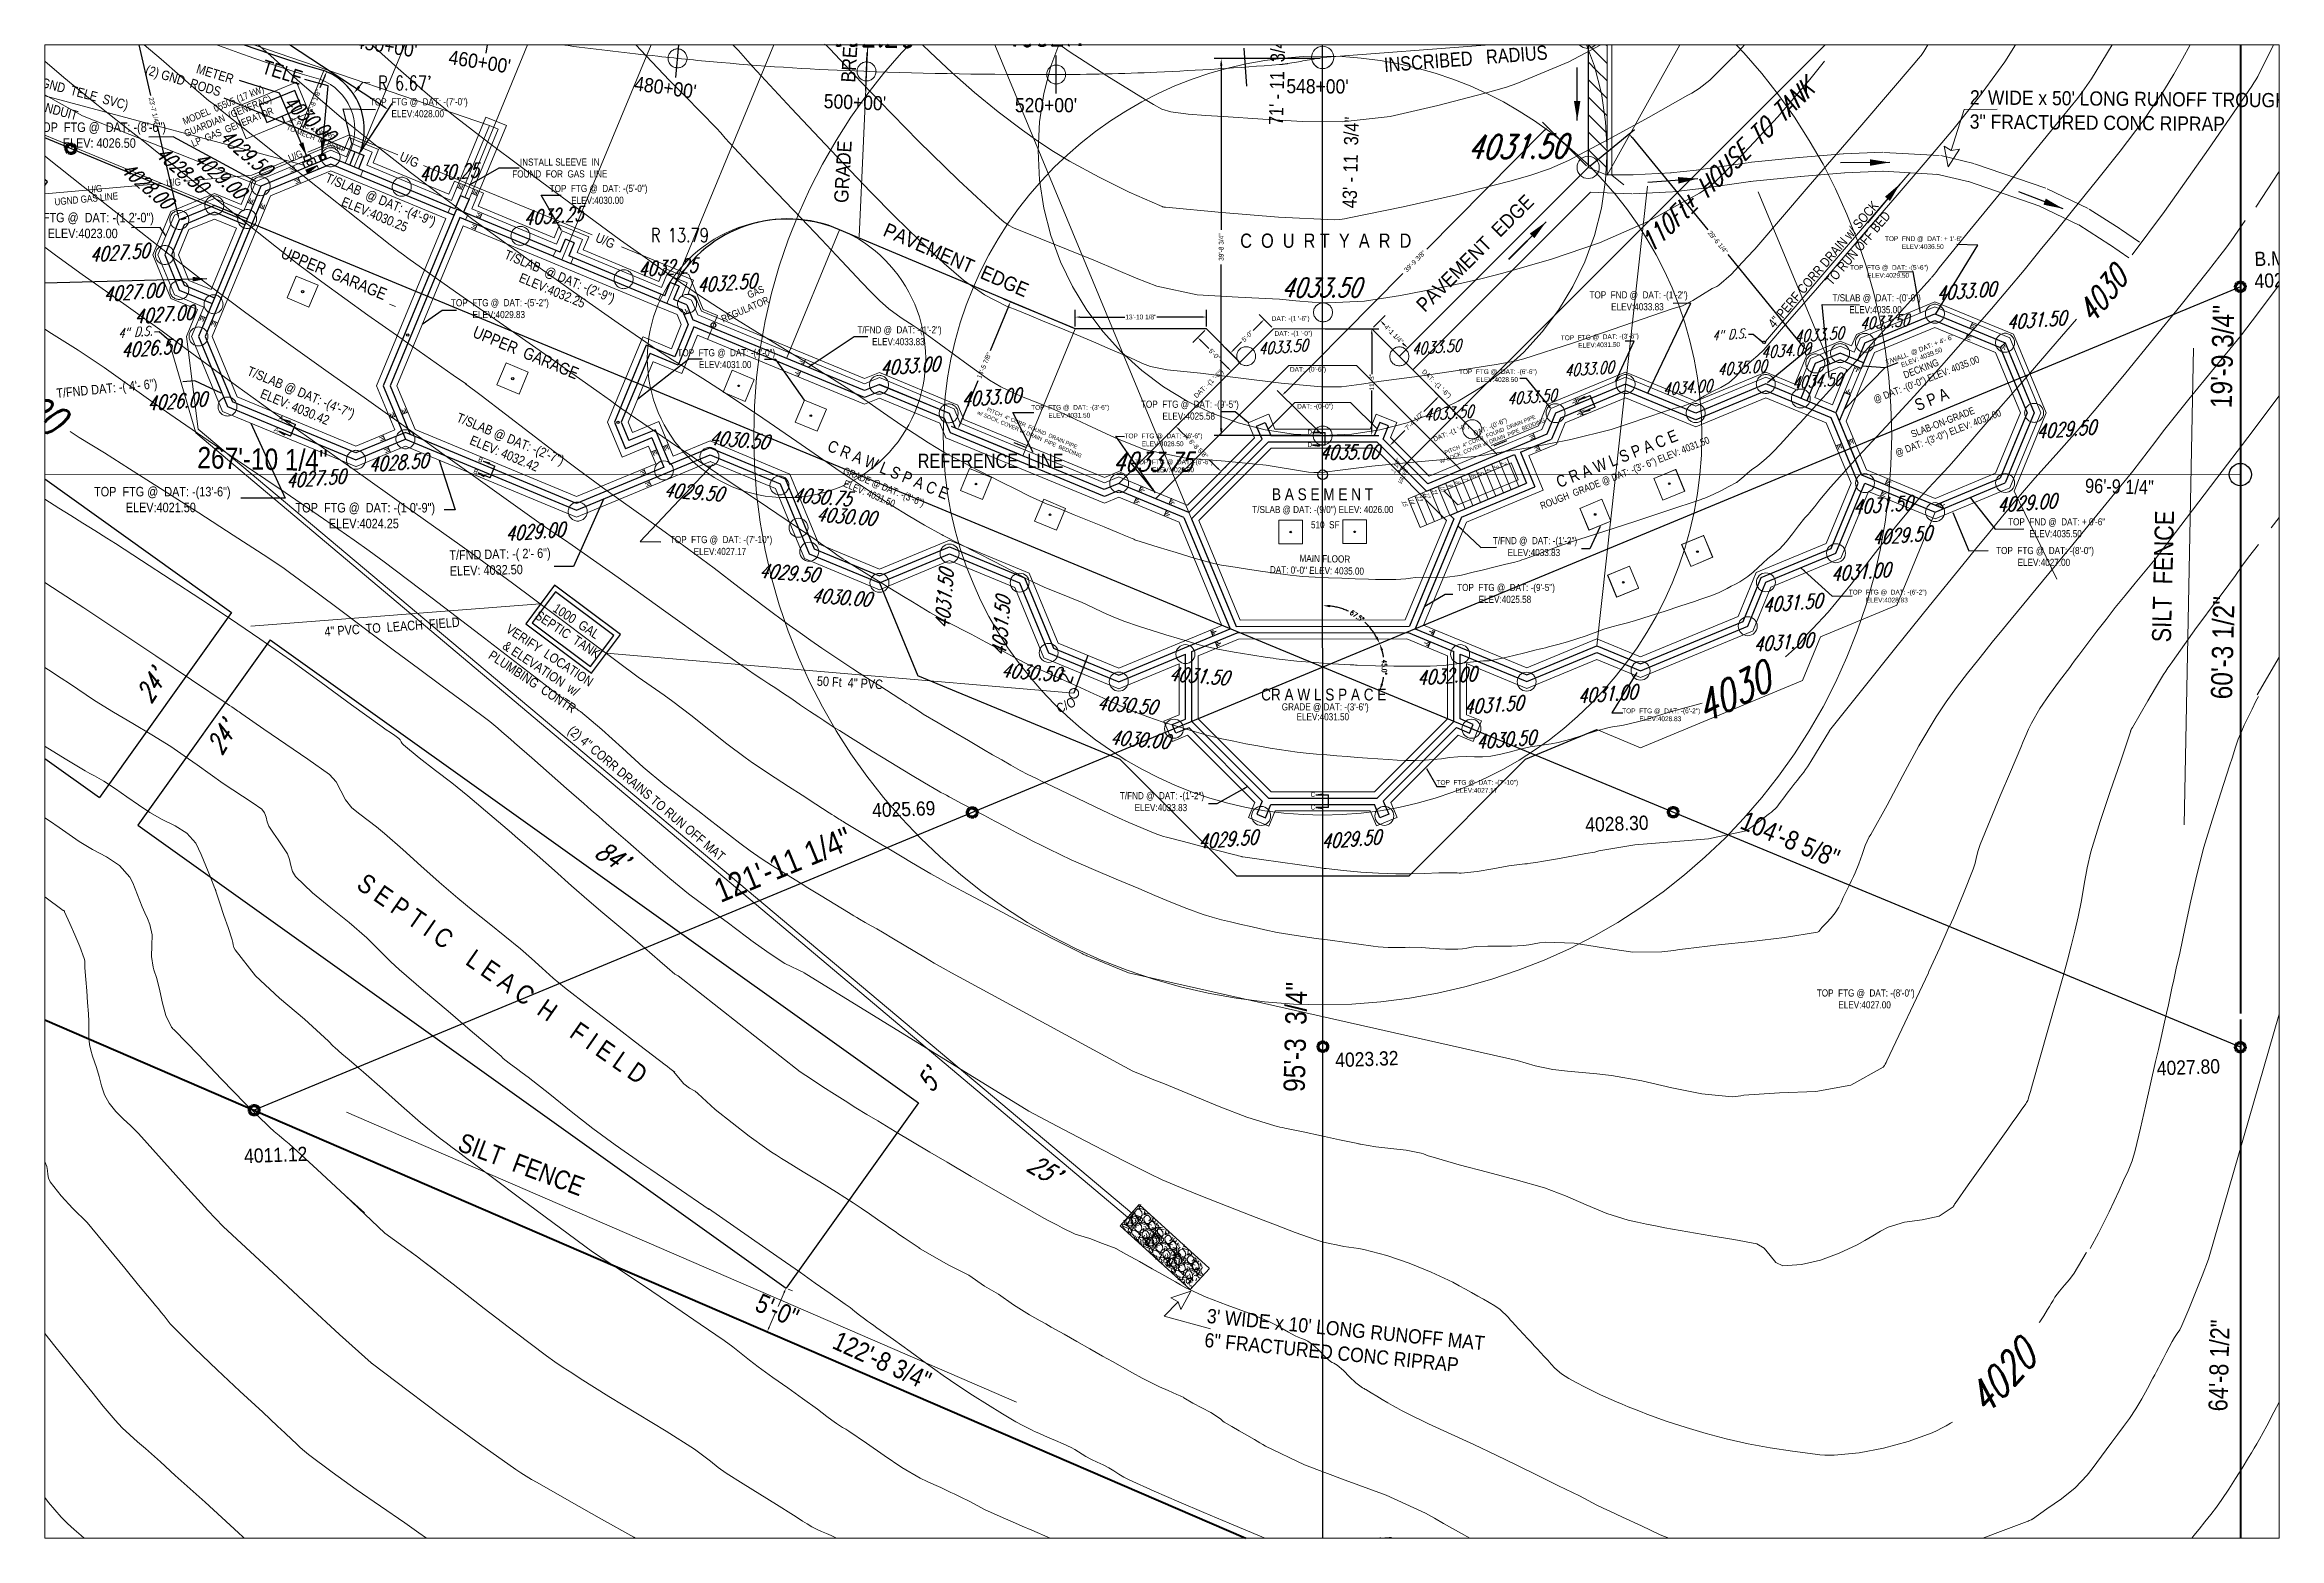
# Paper-space layout 'Drainage Plan' of a CAD drawing. Header units: inches. Extents: x 0 to 35.3, y 0 to 23.6.
# The model-space entities are those that its viewports show. They can reach past a viewport. Long polylines and large blocks are cut down to what shows.
import ezdxf
from ezdxf.enums import TextEntityAlignment as Align

# ---------------------------------------------------------------- set-up
doc = ezdxf.new("R2010")
doc.units = ezdxf.units.IN
doc.header["$LTSCALE"] = 0.5
doc.header["$MEASUREMENT"] = 0
doc.header["$PDMODE"] = 1
for name, pattern in [('CENTER', [2, 1.25, -0.25, 0.25, -0.25]), ('CENTER2', [1.125, 0.75, -0.125, 0.125, -0.125]), ('HIDDEN', [0.375, 0.25, -0.125]), ('HIDDEN2', [0.1875, 0.125, -0.0625]), ('HIDDENX2', [0.75, 0.5, -0.25]), ('PHANTOM', [2.5, 1.25, -0.25, 0.25, -0.25, 0.25, -0.25])]:
    doc.linetypes.add(name, pattern=pattern)
doc.layers.get('0').update_dxf_attribs({"linetype": 'CONTINUOUS'})
doc.layers.get('Defpoints').update_dxf_attribs({"linetype": 'CONTINUOUS'})
for name, color, linetype, lineweight in [('ARCHENT RD', 3, 'CENTER', 20), ('BALCONY', 7, 'CONTINUOUS', 20), ('CONCRETE', 7, 'CONTINUOUS', 30), ('CONTROL', 6, 'CENTER', 25), ('D-CL', 5, 'CENTER2', 9), ('DOORS', 7, 'CONTINUOUS', 30), ('ELEC', 6, 'CONTINUOUS', 30), ('FOOTING', 7, 'HIDDEN', 20), ('FOOTING TEXT', 7, 'CONTINUOUS', 9), ('FOOTING TILE', 3, 'HIDDEN', 20), ('FOUNDATION', 7, 'CONTINUOUS', 30), ('GRID', 1, 'CENTER', 35), ('LAYOUT', 6, 'CENTER', 25), ('LP GAS', 6, 'CONTINUOUS', 20), ('Object', 4, 'CONTINUOUS', 30), ('V-BNDY', 3, 'PHANTOM', 40), ('VX-TOPO-MAJR', 1, 'HIDDEN', 20), ('VX-TOPO-MINR', 7, 'CONTINUOUS', 5)]:
    doc.layers.add(name, color=color, linetype=linetype, lineweight=lineweight)
for name, color, linetype in [('C-ANNO', 250, 'CONTINUOUS'), ('CONC', 7, 'CONTINUOUS'), ('D-SCRATCH', 4, 'CONTINUOUS'), ('ELECTRICAL', 1, 'CONTINUOUS'), ('FOUNDATION TEXT', 7, 'CONTINUOUS'), ('LLFOUND', 7, 'CONTINUOUS'), ('LLFOUND_TEXT', 7, 'CONTINUOUS'), ('LLMASONRY', 12, 'CONTINUOUS'), ('SEPTIC', 7, 'CONTINUOUS'), ('STEEL', 5, 'CONTINUOUS'), ('TEXT', 7, 'CONTINUOUS'), ('TEXT100', 1, 'CONTINUOUS'), ('VX-PINS', 7, 'HIDDEN2')]:
    doc.layers.add(name, color=color, linetype=linetype)
doc.styles.add('ARCHENT', font='technical.ttf', dxfattribs={"height": 6})
doc.styles.add('ARCHENTLTD', font='technical.ttf', dxfattribs={"height": 6})
doc.styles.add('BEI', font='romans.shx', dxfattribs={"width": 0.75})
doc.styles.add('EXIST', font='romans.shx', dxfattribs={"width": 0.75, "oblique": 20, "height": 12})
doc.styles.add('SPHAND', font='SPHAND', dxfattribs={"bigfont": 'SPHAND'})
doc.linetypes.add('2inWATER', pattern='A,1,-0.08,["2\'\'",BEI,S=0.16,R=0,X=0,Y=-0.08],-0.25,0.8,-0.08,["W",BEI,S=0.16,R=0,X=0,Y=-0.08],-0.25', length=2.46)
doc.linetypes.add('FENCE', pattern='A,1,-0.15,["X",BEI,S=0.16,R=180,X=0,Y=0.08],0.35', length=1.5)
doc.dimstyles.new('ARCHENT', dxfattribs={"dimtxt": 6, "dimasz": 6, "dimexe": 9, "dimexo": 3, "dimgap": 1, "dimtad": 0, "dimtoh": 1, "dimdec": 3, "dimzin": 0, "dimdsep": 46, "dimlunit": 4, "dimtxsty": 'ARCHENTLTD', "dimcen": 6, "dimaunit": 1, "dimadec": 0, "dimazin": 0, "dimtfac": 1, "dimtdec": 3, "dimtofl": 0, "dimtmove": 0, "dimatfit": 3, "dimfxl": 1, "dimfrac": 2, "dimtolj": 1, "dimtzin": 0, "dimarcsym": 0})
doc.dimstyles.new('ARCHENTLTD', dxfattribs={"dimtxt": 12, "dimasz": 6, "dimexe": 9, "dimexo": 3, "dimgap": 1, "dimtad": 0, "dimdec": 3, "dimzin": 1, "dimdsep": 46, "dimlunit": 4, "dimtxsty": 'ARCHENT', "dimcen": 6, "dimadec": 3, "dimazin": 0, "dimtfac": 1, "dimtdec": 3, "dimtofl": 0, "dimtmove": 0, "dimatfit": 3, "dimfxl": 1, "dimfrac": 2, "dimtolj": 1, "dimtzin": 0, "dimarcsym": 0})
doc.dimstyles.get("Standard").update_dxf_attribs({"dimscale": 50, "dimtxt": 0.18, "dimasz": 0.18, "dimexe": 0.18, "dimexo": 0.0625, "dimgap": 0.09, "dimtad": 0, "dimtoh": 1, "dimzin": 0, "dimdsep": 46, "dimtxsty": 'BEI', "dimcen": 0.09, "dimclrd": 256, "dimclre": 256, "dimclrt": 256, "dimadec": 1, "dimazin": 0, "dimtfac": 1, "dimtofl": 0, "dimtmove": 0, "dimatfit": 3, "dimfxl": 1, "dimtolj": 1, "dimtzin": 0, "dimlwd": -1, "dimlwe": -1, "dimarcsym": 0})

psp = doc.layouts.new('Drainage Plan')

msp = doc.modelspace()

# ---------------------------------------------------------------- texts
at = {"layer": 'CONCRETE', "linetype": 'Continuous', "char_height": 6, "width": 271, "attachment_point": 1, "style": 'ARCHENTLTD'}
for s, insert, rotation in [('DAT: -(1 \'-6")', (8803.6092, 3268.5544), 0.4625), ('DAT: -(1 \'-0")', (8807.1516, 3249.6887), 0.4625), ('DAT: -(0\'-6")', (8826.6585, 3204.2609), 0.4625), ('DAT: -(1 \'-6")', (8997.1906, 3202.0742), 316.0514479), ('DAT: -(1 \'-0")', (9007.2967, 3115.4186), 22.8952683), ('DAT: -(0\'-6")', (9058.0166, 3122.774), 22.8952682)]:
    msp.add_mtext(s, dxfattribs=dict(at, insert=insert, rotation=rotation))
at = {"layer": 'CONCRETE', "linetype": 'Continuous', "lineweight": 20, "insert": (8835.7724, 3157.6225), "char_height": 6, "width": 271, "attachment_point": 1, "rotation": 0.4625, "style": 'ARCHENTLTD'}
msp.add_mtext('DAT: -(0\'-0")', dxfattribs=at)
at = {"layer": 'CONTROL', "color": 6, "style": 'SPHAND', "width": 0.92}
for s, p in [('B.M.', (10047.5802, 3331.9141, -4026.6127)), ('4027.80', (10047.5802, 3304.1324, -4026.6127)), ('4025.69', (8298.2634, 2634.7086, -4026.6127)), ('4028.30', (9200.7346, 2616.3017, -4026.6127)), ('4023.32', (8884.3259, 2318.6395, -4026.6127)), ('4027.80', (9923.8949, 2308.2921, -4026.6127)), ('4011.12', (7503.5387, 2197.4093, -4026.6127)), ('4014.45', (8877.8453, 1703.6388, -4026.6127))]:
    msp.add_text(s, height=17.99928, rotation=2.035524, dxfattribs=at).set_placement(p)
at = {"layer": 'ELEC', "color": 3, "linetype": 'Continuous', "ltscale": 0.375, "insert": (7482.6327, 3521.7633), "char_height": 9, "attachment_point": 5, "rotation": 22.5, "style": 'ARCHENT'}
msp.add_mtext('MODEL  05505 (17 kW)\\PGUARDIAN  (GENERAC)\\PLP  GAS  GENERATOR', dxfattribs=at)
at = {"layer": 'ELECTRICAL', "color": 3, "linetype": 'Continuous', "ltscale": 0.375, "insert": (7562.0555, 3519.7513), "char_height": 6, "attachment_point": 1, "rotation": 338.6381319, "style": 'ARCHENT'}
msp.add_mtext('2" PVC  UNGRD\\PTO MECH  IN  BSMT', dxfattribs=at)
at = {"layer": 'FOOTING TEXT', "ltscale": 50, "attachment_point": 5, "style": 'ARCHENT'}
for s, insert, char_height in [(' TOP  FTG @  DAT: -(8\'-6") \\PELEV: 4026.50', (7319.942, 3497.5704), 12), (' TOP  FTG @  DAT: -(1 2\'-0") \\PELEV:4023.00', (7298.9729, 3383.2593), 12), (' TOP  FTG @  DAT: -(5\'-6") \\PELEV:4029.50', (9583.642, 3325.2846), 6), (' T/SLAB @  DAT: -(0\'-0") \\PELEV:4035.00', (9567.6322, 3284.3519), 9), (' TOP  FTG @  DAT: -(13\'-6") \\PELEV:4021.50', (7397.8326, 3036.6401), 12), (' TOP  FTG @  DAT: -(1 0\'-9") \\PELEV:4024.25', (7654.7208, 3016.3237), 12), (' TOP  FTG @  DAT: -(7\'-10") \\PELEV:4027.17', (8105.3493, 2978.5402), 9), (' TOP  FTG @  DAT: -(8\'-0") \\PELEV:4027.00', (9780.7215, 2964.6763), 9), (' TOP  FTG @  DAT: -(6\'-2") \\PELEV:4028.83', (9582.0336, 2914.5358), 6), (' TOP  FTG @  DAT: -(6\'-2") \\PELEV:4028.83', (9295.3391, 2764.3865), 6), (' TOP  FTG @  DAT: -(7\'-10") \\PELEV:4027.17', (9062.6639, 2673.8734), 6), (' TOP  FTG @  DAT: -(8\'-0") \\PELEV:4027.00', (9553.8466, 2405.0526), 9)]:
    msp.add_mtext(s, dxfattribs=dict(at, insert=insert, char_height=char_height))
for s, insert, char_height, rotation in [(' TOP  FTG @  DAT: -(5\'-2") \\PELEV:4029.83', (7825.477, 3278.1477), 9, 0.0927778), (' TOP  FTG @  DAT: -(3\'-6") \\PELEV:4031.50', (9217.7319, 3237.3469), 6, 1.56078), (' TOP  FTG @  DAT: -(3\'-6") \\PELEV:4031.50', (9217.7503, 3237.3469), 6, 1.56078), (' TOP  FTG @  DAT: -(6\'-6") \\PELEV:4028.50', (9088.6885, 3193.4463), 6, 0.0927778), (' TOP  FTG @  DAT: -(6\'-6") \\PELEV:4028.50', (9088.707, 3193.4463), 6, 0.0927778), (' TOP  FTG @  DAT: -(3\'-6") \\PELEV:4031.50', (8547.464, 3148.2661), 6, 0.0927778), (' TOP  FTG @  DAT: -(3\'-6") \\PELEV:4031.50', (8547.4824, 3148.2661), 6, 0.0927778), (' TOP  FTG @  DAT: -(6\'-6") \\PELEV:4028.50', (8665.5211, 3112.1755), 6, 0.0927778), (' TOP  FTG @  DAT: -(6\'-6") \\PELEV:4028.50', (8678.7037, 3079.2799), 6, 0.0927778)]:
    msp.add_mtext(s, dxfattribs=dict(at, insert=insert, char_height=char_height, rotation=rotation))
at = {"layer": 'FOOTING TILE', "ltscale": 50, "char_height": 5, "attachment_point": 5, "style": 'ARCHENT'}
for insert, rotation in [((8498.6318, 3122.871), 337.1232354), ((9081.5601, 3114.5598), 21.7589521)]:
    msp.add_mtext('PITCH  4" CORR  FOUND  DRAIN PIPE  \\Pw/ SOCK, COVER w/ DRAIN  PIPE  BEDDING', dxfattribs=dict(at, insert=insert, rotation=rotation))
at = {"layer": 'FOUNDATION', "color": 5, "lineweight": 20, "ltscale": 50, "char_height": 6, "attachment_point": 5, "rotation": 65.2186111, "style": 'EXIST'}
for s, insert in [('{\\fTechnical|b0|i0|c0|p34;1  1/4"}', (8960.3363, 3078.6587)), ('{\\fTechnical|b0|i0|c0|p34;VALVE}', (8969.2897, 3065.5187))]:
    msp.add_mtext(s, dxfattribs=dict(at, insert=insert))
at = {"layer": 'FOUNDATION', "lineweight": 20, "ltscale": 50, "char_height": 6, "width": 10.5625, "attachment_point": 5, "rotation": 292.5, "style": 'EXIST'}
for s, insert in [('{\\fTechnical|b0|i0|c0|p34;2}', (9097.0059, 3083.1687)), ('{\\fTechnical|b0|i0|c0|p34;9}', (9029.1415, 3054.9433)), ('{\\fTechnical|b0|i0|c0|p34;8}', (9038.8393, 3058.9684)), ('{\\fTechnical|b0|i0|c0|p34;7}', (9048.5165, 3063.0432)), ('{\\fTechnical|b0|i0|c0|p34;6}', (9058.2144, 3067.0683)), ('{\\fTechnical|b0|i0|c0|p34;5}', (9067.9329, 3071.0437)), ('{\\fTechnical|b0|i0|c0|p34;4}', (9077.6308, 3075.0688)), ('{\\fTechnical|b0|i0|c0|p34;3}', (9087.3286, 3079.0939)), ('{\\fTechnical|b0|i0|c0|p34;15}', (8971.6512, 3032.2067)), ('{\\fTechnical|b0|i0|c0|p34;14}', (8980.6522, 3034.8177)), ('{\\fTechnical|b0|i0|c0|p34;13}', (8990.35, 3038.8428)), ('{\\fTechnical|b0|i0|c0|p34;12}', (9000.0479, 3042.8679)), ('{\\fTechnical|b0|i0|c0|p34;11}', (9009.7457, 3046.893)), ('{\\fTechnical|b0|i0|c0|p34;10}', (9019.423, 3050.9679))]:
    msp.add_mtext(s, dxfattribs=dict(at, insert=insert))
at = {"layer": 'FOUNDATION TEXT', "ltscale": 50, "attachment_point": 5, "style": 'ARCHENT'}
for s, insert, char_height, rotation in [(' TOP  FTG @  DAT: -(7\'-0") \\PELEV:4028.00', (7722.9066, 3532.2189), 9, 0.0927778), ('\\PT/SLAB  @ DAT: -(4\'-9") \\PELEV:4030.25', (7676.1119, 3415.9018), 12, 337.5), ('\\PINSTALL SLEEVE  IN\\PFOUND  FOR  GAS  LINE ', (7902.7045, 3463.5475), 9, 0.0927778), (' TOP  FTG @  DAT: -(5\'-0") \\PELEV:4030.00', (7950.3521, 3422.6555), 9, 0.0927778), ('UPPER  GARAGE', (7616.8762, 3322.6791), 15, 337.5), ('\\P T/SLAB  @ DAT: -(2\'-9")\\PELEV:4032.25', (7900.856, 3319.6308), 12, 337.5), ('UPPER  GARAGE', (7859.7858, 3222.4856), 15, 337.5), (' T/FND @  DAT: -(1\'-2") \\PELEV:4033.83', (8331.1949, 3243.8701), 9, 359.9875), (' TOP  FTG @  DAT: -(4\'-0") \\PELEV:4031.00', (8111.9722, 3214.9082), 9, 0.0927778), ('\\P T/WALL  @ DAT: + 4\'- 6" \\PELEV: 4039.50', (9622.3533, 3225.9088), 6, 21.3688889), ('T/SLAB @ DAT: -(4\'-7")\\PELEV: 4030.42', (7571.4182, 3163.0591), 12, 337.5), ('DECKING\\P @ DAT: -(0\'-0") ELEV: 4035.00', (9628.4338, 3194.1324), 9, 21.3688889), ('S P A', (9638.6941, 3163.4035), 15, 21.7585503), ('A', (7550.0975, 3139.6567), 6, 337.51939), ('T/SLAB @ DAT: -(2\'-7")\\PELEV: 4032.42', (7836.4494, 3104.1918), 12, 337.5), ('E', (9193.0184, 3162.1735), 6, 22.51939), ('E', (9198.5306, 3146.9802), 6, 22.51939), ('SLAB-ON-GRADE\\P @ DAT: -(3\'-0") ELEV: 4032.00', (9655.8958, 3126.3015), 9, 21.3688889), ('A', (7543.9759, 3124.8708), 6, 337.51939), ('C R A W L S P A C E', (8318.2268, 3074.4017), 15, 337.5), ('D', (8851.7091, 3122.0897), 6, 359.9663143), ('ROUGH  GRADE @ DAT: -(3\'- 6") ELEV: 4031.50', (9250.8493, 3069.208), 9, 21.5927778), ('C R A W L S P A C E', (9240.4135, 3088.3118), 15, 21.7585502), ('B', (7802.5094, 3086.9953), 6, 337.51939), ('D', (8851.6969, 3106.0867), 6, 359.9663143), ('B', (7796.3878, 3072.2094), 6, 337.51939), ('ELEV: 4031.50', (8294.5377, 3044.3774), 9, 337.5), ('GRADE @ DAT: -(3\'-6")', (8312.3284, 3051.6241), 9, 337.5), (' T/FND @  DAT: -(1\'-2") \\PELEV:4033.83', (9135.3129, 2977.172), 9, 359.9875), (' T/FND @  DAT: -(1\'-2") \\PELEV:4033.83', (8663.3291, 2654.5844), 9, 359.9875)]:
    msp.add_mtext(s, dxfattribs=dict(at, insert=insert, char_height=char_height, rotation=rotation))
for s, insert, char_height in [(' TOP  FND @  DAT: + 1\'-6"\\PELEV:4036.50', (9627.4563, 3361.6232), 6), (' TOP  FTG @  DAT: -(9\'-5") \\PELEV:4025.58', (8698.5836, 3149.7408), 9), ('T/SLAB @ DAT: -(9/0") ELEV: 4026.00', (8868.2745, 3022.7731), 9), ('B A S E M E N T', (8867.894, 3043.2993), 15), ('510  SF', (8871.3362, 3004.7901), 9), (' TOP  FND @  DAT: + 0\'-6"\\PELEV:4035.50', (9795.4662, 3000.9784), 9), (' TOP  FTG @  DAT: -(9\'-5") \\PELEV:4025.58', (9098.6817, 2917.9471), 9), ('CR A W L S P A C E', (8869.4851, 2789.9623), 15), (' GRADE @ DAT: -(3\'-6")', (8869.8656, 2773.1238), 9), (' ELEV:4031.50', (8866.8186, 2761.8581), 9)]:
    msp.add_mtext(s, dxfattribs=dict(at, insert=insert, char_height=char_height))
at = {"layer": 'FOUNDATION TEXT', "lineweight": 9, "ltscale": 50, "insert": (9266.3812, 3288.0418), "char_height": 9, "attachment_point": 5, "style": 'ARCHENT'}
msp.add_mtext(' TOP  FND @  DAT: -(1\'-2") \\PELEV:4033.83', dxfattribs=at)
at = {"layer": 'FOUNDATION TEXT', "insert": (7257.4776, 3176.2937), "char_height": 12, "attachment_point": 1, "rotation": 5.5975, "style": 'ARCHENT'}
msp.add_mtext('  T/FND DAT: -( 4\'- 6")', dxfattribs=at)
at = {"layer": 'FOUNDATION TEXT', "lineweight": 9, "insert": (7762.8507, 2972.3188), "char_height": 12, "attachment_point": 1, "rotation": 1.3015268, "style": 'ARCHENT'}
msp.add_mtext('T/FND DAT: -( 2\'- 6")\\PELEV: 4032.50', dxfattribs=at)
at = {"layer": 'FOUNDATION TEXT', "lineweight": 30, "ltscale": 50, "char_height": 6, "attachment_point": 5, "rotation": 0.01939, "style": 'ARCHENT'}
for insert in [(8855.832, 2663.5808), (8855.8347, 2647.5777)]:
    msp.add_mtext('C', dxfattribs=dict(at, insert=insert))
at = {"layer": 'LP GAS', "ltscale": 20, "insert": (8158.9095, 3307.8412), "char_height": 9, "attachment_point": 3, "rotation": 23.215, "style": 'ARCHENTLTD'}
msp.add_mtext('GAS\\PREGULATOR', dxfattribs=at)
at = {"layer": 'TEXT', "style": 'EXIST', "oblique": 20, "width": 0.75}
for s, height, rotation, p in [('4040', 28.80051, 54.4418689, (9541.0574, 3641.9865, 3890.4735)), ('4030', 28.80051, 51.5348557, (9854.2152, 3295.5639, 3770.4713)), ('4020', 38.40068, 330.6795479, (7225.5779, 3157.1214, 3530.467)), ('4030', 38.40068, 27.0299434, (9386.4179, 2792.5358, 3770.4713)), ('4020', 38.40068, 47.629383, (9727.0179, 1926.0705, 3650.4692))]:
    msp.add_text(s, height=height, rotation=rotation, dxfattribs=at).set_placement(p, align=Align.MIDDLE_CENTER)
at = {"layer": 'TEXT', "style": 'SPHAND', "width": 0.92}
for s, height, rotation, p in [("450+00'", 17.99928, 351.0236695, (7642.8653, 3607.8767, -48310.0675)), ('GRADE            BREAK', 18.000321, 86.6421851, (8267.615, 3411.4975, -44734.3935)), ("460+00'", 17.99928, 351.0236695, (7761.1028, 3587.717, -48310.0675)), ("480+00'", 17.99928, 351.9590783, (7996.0446, 3554.4624, -48550.0579)), ("548+00'", 17.99928, 359.6047874, (8822.1069, 3550.6902, -55852.8454)), ("500+00'", 17.99928, 357.7282797, (8236.487, 3531.8079, -48550.0579)), ("520+00'", 17.99928, 359.8873614, (8478.631, 3526.6535, -48550.0579)), ('PAVEMENT  EDGE', 17.99928, 44.908865, (8997.3999, 3272.5241, -86831.0312)), ('PAVEMENT  EDGE', 17.99928, 336.4448282, (8310.4606, 3370.8679, -86834.7393)), ("3' WIDE x 10' LONG RUNOFF MAT", 18.000321, 354.3379035, (8720.9077, 1995.395, -44734.3935)), ('6" FRACTURED CONC RIPRAP', 18.000321, 354.3379035, (8717.9296, 1964.955, -44734.3935))]:
    msp.add_text(s, height=height, rotation=rotation, dxfattribs=at).set_placement(p)
at = {"layer": 'TEXT', "color": 4, "style": 'SPHAND', "width": 0.92}
for s, p in [("2' WIDE x 50' LONG RUNOFF TROUGH", (9687.0893, 3536.4783, -44734.3935)), ('3" FRACTURED CONC RIPRAP', (9686.8413, 3505.894, -44734.3935))]:
    msp.add_text(s, height=18.000321, rotation=359.4610274, dxfattribs=at).set_placement(p)
at = {"layer": 'TEXT'}
for s, insert, char_height, attachment_point, rotation, style in [('S 04°22\'02" W  386.88\'\\P   ', (10081.1287, 4004.4759), 30.000535, 1, 270.2705556, 'EXIST'), ('400 AMP  UGND  ELEC  SVC  (2#  350  MCM,  1#  0000)  &  UNGND  TELE  SVC)', (6865.7065, 3672.8704), 12, 1, 345.0195418, 'ARCHENT'), ('\\A1;71\' - 11  3/4"\\P  ', (8802.8205, 3626.1984), 18, 3, 88.5752778, 'ARCHENTLTD'), ("28' R.\\P  ", (9051.7472, 3613.2909), 18, 5, 2.9473714, 'ARCHENTLTD'), ('TELE\\P  ', (7579.0638, 3578.1907), 18, 3, 342.7741242, 'ARCHENTLTD'), ('INSCRIBED   RADIUS\\P  ', (9050.2969, 3579.3102), 18, 5, 4.469501, 'ARCHENTLTD'), ('                METER\\P(2) GND  RODS', (7386.7583, 3605.7159), 12, 1, 343.0973648, 'ARCHENT'), ('{\\C5; 110Ft± HOUSE TO TANK }', (9258.0403, 3355.8113), 24, 1, 44.6358333, 'EXIST'), ('\\A1;43\' - 11  3/4"\\P  ', (8895.8602, 3521.016), 18, 3, 88.5752778, 'ARCHENTLTD'), (' 4" PERF CORR DRAIN w/ SOCK\\PTO RUN OFF BED\\P  ', (9563.2776, 3415.6133), 12, 3, 49.4672222, 'ARCHENTLTD'), ('C  O  U  R T  Y  A  R  D\\P  ', (8980.2922, 3373.1904), 18, 3, 0.0191667, 'ARCHENTLTD'), ('4" D.S.', (7343.2553, 3252.9851), 12, 1, 4.3672222, 'EXIST'), ('4" D.S.', (9360.5387, 3249.838), 12, 1, 4.3672222, 'EXIST'), ('{\\H1.5x;267\'-10 1/4"}\\P  ', (7609.2065, 3099.3663), 18, 3, 358.5752778, 'ARCHENTLTD'), ('{\\H1.5x;96\'-9 1/4"\\P}  ', (9920.0147, 3061.0944), 12.000214, 3, 358.5752778, 'ARCHENTLTD'), ('4" PVC  TO  LEACH  FIELD', (7690.4553, 2875.5912), 12, 5, 4.1139561, 'ARCHENT'), ("24'", (7364.9054, 2789.9442), 24, 1, 58.8438889, 'EXIST'), ('50 Ft  4" PVC', (8269.8803, 2804.9809), 12, 5, 356.9030347, 'ARCHENT'), ("24'", (7454.1195, 2724.5693), 24, 1, 58.8438889, 'EXIST'), ('\\P\\P(2) 4" CORR DRAINS TO RUN OFF MAT\\P  ', (8139.1789, 2618.2285), 12, 3, 319.7520907, 'ARCHENTLTD'), ("84'", (7957.4954, 2606.291), 24, 1, 328.8438889, 'EXIST'), ('S E P T I C    L E A C  H    F I E L D\\P  ', (8016.2003, 2315.6079), 24, 3, 325.1216667, 'ARCHENTLTD'), ("5'", (8353.3479, 2297.7933), 24, 1, 58.8438889, 'EXIST'), ("25'", (8504.4676, 2209.8874), 24, 1, 328.8438889, 'EXIST')]:
    msp.add_mtext(s, dxfattribs=dict(at, insert=insert, char_height=char_height, attachment_point=attachment_point, rotation=rotation, style=style))
at = {"layer": 'TEXT', "color": 3, "style": 'EXIST'}
for s, insert, char_height, attachment_point, rotation in [('4031.10', (7994.2158, 3663.7583), 30, 1, 354.9838889), ('4033.00', (8807.975, 3654.9382), 30, 1, 0.6791667), ('4032.20', (8226.8594, 3641.6825), 30, 1, 358.6619444), ('4032.53', (8464.3175, 3639.3643), 30, 1, 1.5505556), ('4030.00', (7562.9342, 3550.5216), 18, 1, 319.3672222), ('4029.50', (7482.7702, 3507.1096), 18, 1, 319.3672222), ('4031.50', (9051.2143, 3497.3666), 30, 1, 0.6791667), ('4028.00', (7357.7033, 3465.4681), 18, 1, 319.3672222), ('4028.50', (7401.8431, 3485.4736), 18, 1, 319.3672222), ('4029.00', (7450.0038, 3478.4624), 18, 1, 319.3672222), ('4030.25', (7723.7654, 3456.7222), 18, 1, 4.3672222), ('4032.25', (7856.0672, 3401.6653), 18, 1, 4.3672222), ('4027.50', (7307.1792, 3355.0785), 18, 1, 4.3672222), ('4032.25', (8000.9919, 3336.5458), 18, 1, 4.3672222), ('4032.50', (8075.5608, 3316.7335), 18, 1, 4.3672222), ('4033.00', (9644.0944, 3306.5567), 18, 1, 4.3672222), ('4027.00', (7363.6162, 3277.0061), 18, 1, 4.3672222), ('4033.50', (9464.1256, 3250.2925), 15.00027, 1, 4.3672222), ('4033.50', (9546.9183, 3266.4454), 15.00027, 1, 4.3672222), ('4031.50', (9732.8146, 3269.8818), 18, 1, 4.3672222), ('4026.50', (7346.8331, 3234.2975), 18, 1, 4.3672222), ('4033.50', (8785.8982, 3234.7966), 15.00027, 1, 4.3672222), ('4033.50', (8979.7302, 3234.5696), 15.00027, 1, 4.3672222), ('4033.00', (8307.2433, 3211.8612), 18, 1, 4.3672222), ('4033.00', (9173.0194, 3207.1472), 15.00027, 1, 4.3672222), ('4035.00', (9366.6743, 3208.4925), 15.00027, 1, 4.3672222), ('4034.50', (9461.3336, 3191.7454), 15.00027, 1, 4.3672222), ('4026.00', (7379.7938, 3167.2829), 18, 1, 4.3672222), ('4033.00', (8410.164, 3172.1283), 18, 1, 4.3672222), ('4033.50', (9100.6179, 3171.5848), 15.00027, 1, 4.3672222), ('4034.00', (9297.3881, 3183.678), 15.00027, 1, 4.3672222), ('4033.50', (8995.2373, 3151.2071), 15.00027, 1, 4.3672222), ('4030.50', (8167.6251, 3118.3303), 18, 3, 355.6216667), ('4029.50', (9770.5359, 3131.7426), 18, 1, 4.3672222), ('4028.50', (7660.2315, 3089.6312), 18, 1, 4.3672222), ('4035.00', (8863.9047, 3105.2972), 18, 1, 0.6194444), ('4027.50', (7555.5304, 3069.5298), 18, 1, 4.3672222), ('4029.50', (8110.1879, 3052.375), 18, 3, 355.6216667), ('4030.75', (8272.4048, 3046.2136), 18, 3, 355.6216667), ('4030.00', (8302.809, 3021.5797), 18, 3, 355.6216667), ('4031.50', (9538.2682, 3036.0437), 18, 1, 4.3672222), ('4029.00', (9720.6827, 3038.5194), 18, 1, 4.3672222), ('4029.00', (7833.1128, 3002.4011), 18, 1, 4.3672222), ('4029.50', (9562.6323, 2997.542), 18, 1, 4.3672222), ('4029.50', (8230.7353, 2950.2266), 18, 3, 355.6216667), ('4031.50', (8383.1032, 2949.0027), 18, 3, 85.6216667), ('4031.00', (9510.4934, 2951.4), 18, 1, 4.3672222), ('4030.00', (8296.8995, 2919.2736), 18, 3, 355.6216667), ('4031.50', (8454.8559, 2914.5045), 18, 3, 85.6216667), ('4031.50', (9424.1887, 2912.2375), 18, 1, 4.3672222), ('4031.00', (9412.6515, 2862.3743), 18, 1, 4.3672222), ('4030.50', (8536.9139, 2824.4578), 18, 3, 355.6216667), ('4031.50', (8749.623, 2819.815), 18, 3, 355.6216667), ('4032.00', (8986.7446, 2819.792), 18, 1, 4.3672222), ('4031.00', (9189.9607, 2796.9445), 18, 1, 4.3672222), ('4030.50', (8658.5005, 2782.955), 18, 3, 355.6216667), ('4031.50', (9045.8458, 2783.0635), 18, 1, 4.3672222), ('4030.00', (8674.8431, 2739.2989), 18, 3, 355.6216667), ('4030.50', (9061.5089, 2739.2615), 18, 1, 4.3672222), ('4029.50', (8709.8149, 2613.2299), 18, 1, 4.3672222), ('4029.50', (8865.7282, 2613.2455), 18, 1, 4.3672222)]:
    msp.add_mtext(s, dxfattribs=dict(at, insert=insert, char_height=char_height, attachment_point=attachment_point, rotation=rotation))
at = {"layer": 'TEXT', "attachment_point": 5, "style": 'ARCHENT'}
for s, insert, char_height, width, rotation in [('3"  SH  40  PVC  BURIED  CONDUIT', (7182.4685, 3551.8292), 12, 399.571915, 344.8044268), ('1000  GAL\\PSEPTIC  TANK', (7918.1714, 2874.5289), 12, 135.932492, 326.5812171), ('VERIFY  LOCATION\\P& ELEVATION  w/\\PPLUMBING  CONTR', (7878.9944, 2822.9686), 12, 135.932492, 326.5812171), ("2'", (8543.7855, 2812.9584), 18, 48.750869, 70.3769444), ('C/O', (8543.3237, 2776.6428), 12, 48.750869, 24.8288889)]:
    msp.add_mtext(s, dxfattribs=dict(at, insert=insert, char_height=char_height, width=width, rotation=rotation))
at = {"layer": 'TEXT'}
for s, insert, char_height, attachment_point, style in [("R 6.67'", (7706.5833, 3563.545), 18.00032, 5, 'BEI'), ('R 13.79', (8054.6805, 3371.0957), 18.00032, 5, 'BEI'), ('REFERENCE  LINE', (8447.8236, 3094.6538), 18, 2, 'ARCHENTLTD')]:
    msp.add_mtext(s, dxfattribs=dict(at, insert=insert, char_height=char_height, attachment_point=attachment_point, style=style))
at = {"layer": 'TEXT', "color": 6}
for s, insert, char_height, attachment_point, rotation, style in [('U/G', (7557.9747, 3472.2494), 9, 1, 22.4748066, 'ARCHENT'), ('U/G', (7703.6298, 3476.9854), 12, 1, 336.7099351, 'ARCHENT'), ('UGND GAS LINE', (7262.8607, 3417.5648), 9, 1, 5.5547507, 'ARCHENT'), ('U/G', (7305.0794, 3433.2092), 9, 1, 5.5547222, 'ARCHENT'), ('U/G', (7404.4071, 3441.4019), 9, 1, 5.5547222, 'ARCHENT'), ('U/G', (7951.5498, 3374.4985), 12, 1, 336.7099351, 'ARCHENT'), ('{\\C3;4027.00}', (7324.469, 3305.2281), 18, 1, 4.3672222, 'EXIST'), ('{\\H1.5x;19\'-9 3/4"\\P}  ', (9994.6121, 3283.0417), 18, 3, 88.5752778, 'ARCHENTLTD'), ('{\\C3;4034.00}', (9422.0307, 3230.2904), 15.000267, 1, 4.3672222, 'EXIST'), ('60\'-3 1/2"\\P{\\H0.6667x;  }', (9995.0579, 2914.8007), 27, 3, 88.5752778, 'ARCHENTLTD'), ('104\'-8 5/8"\\P\\P  ', (9524.8994, 2592.3474), 24, 3, 337.1241132, 'ARCHENTLTD'), ('121\'-11 1/4"\\P\\P{\\H0.6667x;  }', (8264.1381, 2623.6205), 30, 3, 22.3147222, 'ARCHENTLTD'), ('{\\H1.5x;95\'-3  3/4"\\P}  ', (8821.8299, 2426.7736), 18, 3, 88.5752778, 'ARCHENTLTD'), ('122\'-8 3/4"\\P\\P{\\H1.333x;  }', (8375.2912, 1931.1393), 24, 3, 335.4238889, 'ARCHENTLTD'), ('64\'-8 1/2"\\P{\\H0.6667x;  }', (9991.7876, 1999.7007), 24, 3, 88.5752778, 'ARCHENTLTD')]:
    msp.add_mtext(s, dxfattribs=dict(at, insert=insert, char_height=char_height, attachment_point=attachment_point, rotation=rotation, style=style))
at = {"layer": 'TEXT', "color": 3, "char_height": 24, "attachment_point": 1, "style": 'EXIST'}
for s, insert in [('4033.50', (8815.9288, 3316.8978)), ('4033.75', (8602.2189, 3096.4098))]:
    msp.add_mtext(s, dxfattribs=dict(at, insert=insert))
at = {"layer": 'TEXT', "linetype": 'Continuous', "width": 271, "style": 'ARCHENTLTD'}
for s, insert, char_height, attachment_point, rotation in [('DAT: -(1 \'-6")', (8738.8776, 3202.1013), 6, 3, 43.9365646), ('             MAIN FLOOR\\PDAT: 0\'-0" ELEV: 4035.00', (8801.6116, 2967.6025), 9, 1, 359.0136111)]:
    msp.add_mtext(s, dxfattribs=dict(at, insert=insert, char_height=char_height, attachment_point=attachment_point, rotation=rotation))
at = {"layer": 'TEXT', "color": 7, "lineweight": 20, "char_height": 24, "attachment_point": 3, "style": 'ARCHENTLTD'}
for insert, rotation in [((9921.5346, 3022.9542), 88.5752778), ((7936.2596, 2177.7093), 339.4064058)]:
    msp.add_mtext('SILT  FENCE\\P{\\H0.6667x;  }', dxfattribs=dict(at, insert=insert, rotation=rotation))
at = {"layer": 'TEXT', "linetype": 'Continuous', "lineweight": 9, "ltscale": 75, "insert": (8177.748, 2011.24), "char_height": 24, "attachment_point": 5, "rotation": 335.9194239, "line_spacing_factor": 1.2, "style": 'ARCHENT'}
msp.add_mtext('\\A1;5\'-0"', dxfattribs=at)

# ---------------------------------------------------------------- blocks, each defined once
blk = doc.blocks.new('F-LGPIN')
at = {"linetype": 'Continuous'}
blk.add_circle((0, 0), 0.0391, dxfattribs=at)
blk = doc.blocks.new('*D20')
at = {"layer": 'Defpoints', "color": 0, "lineweight": 20, "ltscale": 50}
for p in [(6836, 3664.7, -44590.3), (10029.3, 3306.1, -44590.3), (8945.5, 2814.6), (10029.3, 2344.7, -44590.3), (7516.4, 2264.2, -44590.3)]:
    blk.add_point(p, dxfattribs=at)
at = {"layer": 'LAYOUT', "ltscale": 50}
for start, end in [(9.2836, 15.9025), (344.1589, 350.7778)]:
    blk.add_arc((8868.2, 2824.7), 78, start, end, dxfattribs=at)
at = {"layer": 'LAYOUT', "lineweight": 20, "ltscale": 50}
for points in [[(8941.8, 2845.6), (8944.6, 2846.5), (8940.2, 2854.5)], [(8944.6, 2802.9), (8941.8, 2803.9), (8940.2, 2794.9)]]:
    blk.add_solid(points, dxfattribs=at)
at = {"layer": 'LAYOUT', "color": 6, "ltscale": 50, "insert": (8946.2, 2824.7), "char_height": 6.25, "attachment_point": 5, "rotation": 270.0307, "style": 'BEI'}
blk.add_mtext('\\A1;45.0°', dxfattribs=at)
blk = doc.blocks.new('*D21')
at = {"layer": 'Defpoints', "color": 0, "lineweight": 20, "ltscale": 50}
for p in [(8868.2, 3932, -44590.3), (10029.6, 3306.2, -44590.3), (8923.4, 2879.8), (7516.6, 2264.3, -44590.3), (8868.5, 2086, -44590.3)]:
    blk.add_point(p, dxfattribs=at)
at = {"layer": 'LAYOUT', "ltscale": 50}
for start, end in [(65.4639, 83.3705), (29.1593, 47.0659)]:
    blk.add_arc((8868.4, 2824.8), 77.7, start, end, dxfattribs=at)
at = {"layer": 'LAYOUT', "lineweight": 20, "ltscale": 50}
for points in [[(8877.3, 2900.5), (8877.5, 2903.5), (8868.4, 2902.5)], [(8937.6, 2863.3), (8934.9, 2862), (8940.2, 2854.5)]]:
    blk.add_solid(points, dxfattribs=at)
at = {"layer": 'LAYOUT', "color": 6, "lineweight": 9, "ltscale": 50, "insert": (8911.6, 2889.4), "char_height": 6.25, "attachment_point": 5, "rotation": 326.2649, "style": 'BEI'}
blk.add_mtext('\\A1;67.5°', dxfattribs=at)
blk = doc.blocks.new('Tick')
at = {"layer": 'D-SCRATCH'}
blk.add_line((0, -2), (0, 2), dxfattribs=at)
blk = doc.blocks.new('*D29')
at = {"layer": 'Defpoints', "color": 0, "lineweight": 20, "ltscale": 50}
for p in [(8739.7, 3594.4), (8868.1, 3594.4), (8868.1, 3117.6)]:
    blk.add_point(p, dxfattribs=at)
at = {"layer": 'Object', "color": 0, "lineweight": -2, "ltscale": 50}
for p, q in [((8865.1, 3594.4), (8730.7, 3594.4)), ((8739.7, 3585.4), (8739.7, 3377.9)), ((8739.7, 3126.6), (8739.7, 3334.2)), ((8865.1, 3117.6), (8730.7, 3117.6))]:
    blk.add_line(p, q, dxfattribs=at)
at = {"layer": 'Object', "color": 0, "lineweight": 20, "ltscale": 50}
for points in [[(8738.2, 3585.4), (8741.2, 3585.4), (8739.7, 3594.4)], [(8738.2, 3126.6), (8741.2, 3126.6), (8739.7, 3117.6)]]:
    blk.add_solid(points, dxfattribs=at)
at = {"layer": 'Object', "color": 0, "lineweight": 20, "ltscale": 50, "insert": (8739.7, 3356), "char_height": 6, "attachment_point": 5, "rotation": 90, "style": 'ARCHENTLTD'}
blk.add_mtext('\\A1;39\'-8 3/4"', dxfattribs=at)
blk = doc.blocks.new('*D30')
at = {"layer": 'Defpoints', "color": 0, "lineweight": 20, "ltscale": 50}
for p in [(9015.5, 3167.5), (9035.3, 3147.6), (8972.8, 3085)]:
    blk.add_point(p, dxfattribs=at)
at = {"layer": 'Object', "color": 0, "lineweight": -2, "ltscale": 50}
for p, q in [((9033.2, 3149.7), (9009.1, 3173.8)), ((9011.2, 3163.2), (8996.2, 3148.1)), ((8970.7, 3087.1), (8946.5, 3111.2)), ((8957.2, 3109.1), (8972.2, 3124.2))]:
    blk.add_line(p, q, dxfattribs=at)
at = {"layer": 'Object', "color": 0, "lineweight": 20, "ltscale": 50}
for points in [[(9010.5, 3163.9), (9011.9, 3162.5), (9015.5, 3167.5)], [(8956.4, 3109.8), (8957.9, 3108.4), (8952.9, 3104.9)]]:
    blk.add_solid(points, dxfattribs=at)
at = {"layer": 'Object', "color": 0, "lineweight": 20, "ltscale": 50, "insert": (8984.2, 3136.2), "char_height": 6, "attachment_point": 5, "rotation": 45.0252, "style": 'ARCHENT'}
blk.add_mtext('\\A1;7\'-4 1/2"', dxfattribs=at)
blk = doc.blocks.new('*D31')
at = {"layer": 'Defpoints', "color": 0, "lineweight": 20, "ltscale": 50}
for p in [(8868.1, 3252.6), (8930.2, 3252.6), (8868.1, 3117.6)]:
    blk.add_point(p, dxfattribs=at)
at = {"layer": 'Object', "color": 0, "lineweight": -2, "ltscale": 50}
for p, q in [((8871.1, 3252.6), (8939.2, 3252.6)), ((8930.2, 3246.6), (8930.2, 3195.4)), ((8930.2, 3123.6), (8930.2, 3174.8)), ((8871.1, 3117.6), (8939.2, 3117.6))]:
    blk.add_line(p, q, dxfattribs=at)
at = {"layer": 'Object', "color": 0, "lineweight": 20, "ltscale": 50}
for points in [[(8929.2, 3246.6), (8931.2, 3246.6), (8930.2, 3252.6)], [(8929.2, 3123.6), (8931.2, 3123.6), (8930.2, 3117.6)]]:
    blk.add_solid(points, dxfattribs=at)
at = {"layer": 'Object', "color": 0, "lineweight": 20, "ltscale": 50, "insert": (8930.2, 3185.1), "char_height": 6, "attachment_point": 5, "rotation": 89.994, "style": 'ARCHENT'}
blk.add_mtext('\\A1;11\'-3"', dxfattribs=at)
blk = doc.blocks.new('*D32')
at = {"layer": 'Defpoints', "color": 0, "lineweight": 20, "ltscale": 50}
for p in [(8682.4, 3129.2), (8682.4, 3129.2), (8739.4, 3072.3)]:
    blk.add_point(p, dxfattribs=at)
at = {"layer": 'Object', "color": 0, "lineweight": -2, "ltscale": 50}
for p, q in [((8684.6, 3131.4), (8688.8, 3135.6)), ((8686.7, 3125), (8697.3, 3114.4)), ((8735.2, 3076.5), (8724.5, 3087.1)), ((8741.5, 3074.4), (8745.8, 3078.6))]:
    blk.add_line(p, q, dxfattribs=at)
at = {"layer": 'Object', "color": 0, "lineweight": 20, "ltscale": 50}
for points in [[(8687.4, 3125.7), (8686, 3124.3), (8682.4, 3129.2)], [(8735.9, 3077.2), (8734.5, 3075.8), (8739.4, 3072.3)]]:
    blk.add_solid(points, dxfattribs=at)
at = {"layer": 'Object', "color": 0, "lineweight": 20, "ltscale": 50, "insert": (8710.9, 3100.7), "char_height": 6, "attachment_point": 5, "rotation": 314.9925, "style": 'ARCHENT'}
blk.add_mtext('\\A1;6\'-8 5/8"', dxfattribs=at)
blk = doc.blocks.new('*D35')
at = {"layer": 'Defpoints', "color": 0, "lineweight": 20, "ltscale": 50}
for p in [(8805.9, 3252.6), (8751.5, 3222.2), (8763.4, 3210.3)]:
    blk.add_point(p, dxfattribs=at)
at = {"layer": 'Object', "color": 0, "lineweight": -2, "ltscale": 50}
for p, q in [((8789.7, 3260.3), (8780.1, 3250.7)), ((8803.8, 3254.8), (8787.6, 3270.9)), ((8761.3, 3212.4), (8745.2, 3228.6)), ((8755.8, 3226.4), (8765.4, 3236))]:
    blk.add_line(p, q, dxfattribs=at)
at = {"layer": 'Object', "color": 0, "lineweight": 20, "ltscale": 50}
for points in [[(8789, 3261), (8790.5, 3259.6), (8794, 3264.6)], [(8755.1, 3227.1), (8756.5, 3225.7), (8751.5, 3222.2)]]:
    blk.add_solid(points, dxfattribs=at)
at = {"layer": 'Object', "color": 0, "lineweight": 20, "ltscale": 50, "insert": (8772.8, 3243.4), "char_height": 6, "attachment_point": 5, "rotation": 44.9117, "style": 'ARCHENT'}
blk.add_mtext('\\A1;5\'-0"', dxfattribs=at)
blk = doc.blocks.new('*D36')
at = {"layer": 'Defpoints', "color": 0, "lineweight": 20, "ltscale": 50}
for p in [(8930.2, 3252.6), (8975.7, 3228.4), (8965.1, 3217.8)]:
    blk.add_point(p, dxfattribs=at)
at = {"layer": 'Object', "color": 0, "lineweight": -2, "ltscale": 50}
for p, q in [((8932.3, 3254.8), (8947.2, 3269.6)), ((8945.1, 3259), (8946.8, 3257.2)), ((8967.2, 3219.9), (8982, 3234.8)), ((8971.4, 3232.6), (8969.6, 3234.4))]:
    blk.add_line(p, q, dxfattribs=at)
at = {"layer": 'Object', "color": 0, "lineweight": 20, "ltscale": 50}
for points in [[(8945.8, 3259.7), (8944.4, 3258.3), (8940.8, 3263.2)], [(8972.1, 3233.3), (8970.7, 3231.9), (8975.7, 3228.4)]]:
    blk.add_solid(points, dxfattribs=at)
at = {"layer": 'Object', "color": 0, "lineweight": 20, "ltscale": 50, "insert": (8958.2, 3245.8), "char_height": 6, "attachment_point": 5, "rotation": 315.0093, "style": 'ARCHENT'}
blk.add_mtext('\\A1;4\'-1 1/4"', dxfattribs=at)
blk = doc.blocks.new('*D37')
at = {"layer": 'Defpoints', "color": 0, "lineweight": 20, "ltscale": 50}
for p in [(9255.8, 3499.2), (9204.1, 3456.8), (9428.8, 3182.9)]:
    blk.add_point(p, dxfattribs=at)
at = {"layer": 'Object', "color": 0, "lineweight": -2, "ltscale": 50}
for p, q in [((9206.4, 3458.7), (9262.8, 3504.9)), ((9259.6, 3494.6), (9355.3, 3378)), ((9476.7, 3230), (9381, 3346.6)), ((9431.1, 3184.8), (9487.5, 3231))]:
    blk.add_line(p, q, dxfattribs=at)
at = {"layer": 'Object', "color": 0, "lineweight": 20, "ltscale": 50}
for points in [[(9260.4, 3495.2), (9258.8, 3494), (9255.8, 3499.2)], [(9477.5, 3230.6), (9476, 3229.3), (9480.5, 3225.3)]]:
    blk.add_solid(points, dxfattribs=at)
at = {"layer": 'Object', "color": 0, "lineweight": 20, "ltscale": 50, "insert": (9368.2, 3362.3), "char_height": 6, "attachment_point": 5, "rotation": 309.3673, "style": 'ARCHENT'}
blk.add_mtext('\\A1;29\'-6 1/4"', dxfattribs=at)
blk = doc.blocks.new('*D38')
at = {"layer": 'Defpoints', "color": 0, "lineweight": 20, "ltscale": 50}
for p in [(9152.7, 3507.6), (9204.1, 3456.8), (8868.1, 3117.6)]:
    blk.add_point(p, dxfattribs=at)
at = {"layer": 'Object', "color": 0, "lineweight": -2, "ltscale": 50}
for p, q in [((9201.9, 3458.9), (9146.3, 3514)), ((9148.5, 3503.4), (9000, 3353.5)), ((8821, 3172.7), (8969.5, 3322.6)), ((8866, 3119.7), (8810.4, 3174.8))]:
    blk.add_line(p, q, dxfattribs=at)
at = {"layer": 'Object', "color": 0, "lineweight": 20, "ltscale": 50}
for points in [[(9147.8, 3504.1), (9149.2, 3502.7), (9152.7, 3507.6)], [(8820.3, 3173.5), (8821.7, 3172), (8816.8, 3168.5)]]:
    blk.add_solid(points, dxfattribs=at)
at = {"layer": 'Object', "color": 0, "lineweight": 20, "ltscale": 50, "insert": (8984.8, 3338.1), "char_height": 6, "attachment_point": 5, "rotation": 45.2721, "style": 'ARCHENT'}
blk.add_mtext('\\A1;39\'-9 3/8"', dxfattribs=at)
blk = doc.blocks.new('*D39')
at = {"layer": 'Defpoints', "color": 0, "lineweight": 20, "ltscale": 50}
for p in [(8721.1, 3252.7), (8710, 3241.7), (8763.4, 3210.2)]:
    blk.add_point(p, dxfattribs=at)
at = {"layer": 'Object', "color": 0, "lineweight": -2, "ltscale": 50}
for p, q in [((8718.9, 3250.6), (8703.6, 3235.3)), ((8714.2, 3237.4), (8723.9, 3227.8)), ((8748.1, 3203.4), (8738.5, 3213.1)), ((8761.3, 3208.1), (8746, 3192.8))]:
    blk.add_line(p, q, dxfattribs=at)
at = {"layer": 'Object', "color": 0, "lineweight": 20, "ltscale": 50}
for points in [[(8715, 3238.1), (8713.5, 3236.7), (8710, 3241.7)], [(8748.9, 3204.1), (8747.4, 3202.7), (8752.4, 3199.2)]]:
    blk.add_solid(points, dxfattribs=at)
at = {"layer": 'Object', "color": 0, "lineweight": 20, "ltscale": 50, "insert": (8731.2, 3220.4), "char_height": 6, "attachment_point": 5, "rotation": 314.9118, "style": 'ARCHENT'}
blk.add_mtext('\\A1;5\'-0"', dxfattribs=at)
blk = doc.blocks.new('*D40')
at = {"layer": 'Defpoints', "color": 0, "lineweight": 20, "ltscale": 50}
for p in [(8555, 3267.5), (8555, 3252.6), (8721.1, 3252.7)]:
    blk.add_point(p, dxfattribs=at)
at = {"layer": 'Object', "color": 0, "lineweight": -2, "ltscale": 50}
for p, q in [((8555, 3255.6), (8555, 3276.5)), ((8561, 3267.5), (8617.6, 3267.6)), ((8715.1, 3267.6), (8658.4, 3267.6)), ((8721.1, 3255.7), (8721.1, 3276.6))]:
    blk.add_line(p, q, dxfattribs=at)
at = {"layer": 'Object', "color": 0, "lineweight": 20, "ltscale": 50}
for points in [[(8561, 3268.5), (8561, 3266.5), (8555, 3267.5)], [(8715.1, 3268.6), (8715.1, 3266.6), (8721.1, 3267.6)]]:
    blk.add_solid(points, dxfattribs=at)
at = {"layer": 'Object', "color": 0, "lineweight": 20, "ltscale": 50, "insert": (8638, 3267.6), "char_height": 6, "attachment_point": 5, "rotation": 0.028, "style": 'ARCHENT'}
blk.add_mtext('\\A1;13\'-10 1/8"', dxfattribs=at)
blk = doc.blocks.new('*D41')
at = {"layer": 'Defpoints', "color": 0, "lineweight": 20, "ltscale": 50}
for p in [(7357.2, 3666.3), (7357.2, 3666.3), (7421.2, 3390.4)]:
    blk.add_point(p, dxfattribs=at)
at = {"layer": 'Object', "color": 0, "lineweight": -2, "ltscale": 50}
for p, q in [((7358.6, 3660.5), (7384.8, 3547.7)), ((7360.2, 3667), (7366, 3668.3)), ((7419.9, 3396.3), (7393.7, 3509.1)), ((7424.2, 3391.1), (7430, 3392.5))]:
    blk.add_line(p, q, dxfattribs=at)
at = {"layer": 'Object', "color": 0, "lineweight": 20, "ltscale": 50}
for points in [[(7359.6, 3660.7), (7357.6, 3660.2), (7357.2, 3666.3)], [(7420.9, 3396.5), (7418.9, 3396), (7421.2, 3390.4)]]:
    blk.add_solid(points, dxfattribs=at)
at = {"layer": 'Object', "color": 0, "lineweight": 20, "ltscale": 50, "insert": (7389.2, 3528.4), "char_height": 6, "attachment_point": 5, "rotation": 283.0623, "style": 'ARCHENT'}
blk.add_mtext('\\A1;23\'-7 1/4"', dxfattribs=at)
blk = doc.blocks.new('*D42')
at = {"layer": 'Defpoints', "color": 0, "lineweight": 20, "ltscale": 50}
for p in [(7393.5, 3721.6), (7357.2, 3666.3), (7649.5, 3474.6)]:
    blk.add_point(p, dxfattribs=at)
at = {"layer": 'Object', "color": 0, "lineweight": -2, "ltscale": 50}
for p, q in [((7358.9, 3668.8), (7398.5, 3729.2)), ((7398.6, 3718.4), (7524.4, 3635.8)), ((7680.8, 3533.2), (7554.9, 3615.8)), ((7651.1, 3477.1), (7690.7, 3537.5))]:
    blk.add_line(p, q, dxfattribs=at)
at = {"layer": 'Object', "color": 0, "lineweight": 20, "ltscale": 50}
for points in [[(7399.1, 3719.2), (7398, 3717.5), (7393.5, 3721.6)], [(7681.3, 3534.1), (7680.2, 3532.4), (7685.8, 3529.9)]]:
    blk.add_solid(points, dxfattribs=at)
at = {"layer": 'Object', "color": 0, "lineweight": 20, "ltscale": 50, "insert": (7539.7, 3625.8), "char_height": 6, "attachment_point": 5, "rotation": 326.7348, "style": 'ARCHENT'}
blk.add_mtext('\\A1;29\'-1 1/2"', dxfattribs=at)
blk = doc.blocks.new('*D43')
at = {"layer": 'Defpoints', "color": 0, "lineweight": 20, "ltscale": 50}
for p in [(8555, 3252.6), (8406.5, 3125.8), (8488.6, 3091.9)]:
    blk.add_point(p, dxfattribs=at)
at = {"layer": 'Object', "color": 0, "lineweight": -2, "ltscale": 50}
for p, q in [((8470.6, 3281), (8447.4, 3224.9)), ((8552.2, 3253.8), (8464.6, 3290)), ((8408.8, 3131.4), (8432, 3187.5)), ((8485.9, 3093.1), (8398.2, 3129.3))]:
    blk.add_line(p, q, dxfattribs=at)
at = {"layer": 'Object', "color": 0, "lineweight": 20, "ltscale": 50}
for points in [[(8469.7, 3281.4), (8471.5, 3280.6), (8472.9, 3286.6)], [(8407.9, 3131.7), (8409.7, 3131), (8406.5, 3125.8)]]:
    blk.add_solid(points, dxfattribs=at)
at = {"layer": 'Object', "color": 0, "lineweight": 20, "ltscale": 50, "insert": (8439.7, 3206.2), "char_height": 6, "attachment_point": 5, "rotation": 67.5636, "style": 'ARCHENT'}
blk.add_mtext('\\A1;14\'-5 7/8"', dxfattribs=at)
blk = doc.blocks.new('*D44')
at = {"layer": 'Defpoints', "color": 0, "lineweight": 20, "ltscale": 50}
for p in [(7604.3, 3579.4), (7607.8, 3577.9), (7573.6, 3505.3)]:
    blk.add_point(p, dxfattribs=at)
at = {"layer": 'Object', "color": 0, "lineweight": -2, "ltscale": 50}
for p, q in [((7605.5, 3572.4), (7599.2, 3557.3)), ((7607.1, 3578.2), (7616.1, 3574.5)), ((7579.3, 3509.4), (7585.6, 3524.5)), ((7576.3, 3504.2), (7585.4, 3500.4))]:
    blk.add_line(p, q, dxfattribs=at)
at = {"layer": 'Object', "color": 0, "lineweight": 20, "ltscale": 50}
for points in [[(7604.5, 3572.8), (7606.4, 3572), (7607.8, 3577.9)], [(7578.4, 3509.8), (7580.3, 3509.1), (7577, 3503.9)]]:
    blk.add_solid(points, dxfattribs=at)
at = {"layer": 'Object', "color": 0, "lineweight": 20, "ltscale": 50, "insert": (7592.4, 3540.9), "char_height": 6, "attachment_point": 5, "rotation": 67.4677, "style": 'ARCHENT'}
blk.add_mtext('\\A1;6\'-8 1/8"', dxfattribs=at)

# ---------------------------------------------------------------- dimensions: what is measured, and where the dimension line sits
at = {"layer": 'LAYOUT', "color": 6, "lineweight": 9, "ltscale": 150}
dim = msp.add_angular_dim_2l(base=(8923.3541, 2879.7513), line1=((8868.5364, 2085.9998, -44590.3909), (8868.2357, 3932.0218, -44590.3909)), line2=((10029.585, 3306.2382, -44590.3909), (7516.6132, 2264.2814, -44590.3909)), dimstyle='Standard', override={"dimtxt": 0.125, "dimclrd": 256, "dimclre": 256, "dimclrt": 6}, dxfattribs=at)
dim.commit()
dim.dimension.update_dxf_attribs({"geometry": '*D21', "text_midpoint": (8911.5764, 2889.4115, -0.0698)})
at = {"layer": 'LAYOUT', "color": 6, "ltscale": 150}
dim = msp.add_angular_dim_2l(base=(8945.4906, 2814.5571), line1=((10029.3272, 3306.1313, -44590.3909), (7516.3554, 2264.1745, -44590.3909)), line2=((10029.3272, 2344.6995, -44590.3909), (6835.9988, 3664.7484, -44590.3909)), dimstyle='Standard', override={"dimtxt": 0.125, "dimclrd": 256, "dimclre": 256, "dimclrt": 6}, dxfattribs=at)
dim.commit()
dim.dimension.update_dxf_attribs({"geometry": '*D20', "text_midpoint": (8946.1516, 2824.729, -0.0698)})
at = {"layer": 'Object', "color": 20, "lineweight": 20, "ltscale": 50}
for p1, p2, distance, picture, middle in [((7649.4683, 3474.6047), (7357.2328, 3666.3135), -66.1803, '*D42', (7539.6514, 3625.7952)), ((7421.2423, 3390.4262), (7357.2328, 3666.3135), 0, '*D41', (7389.2375, 3528.3698)), ((7573.5722, 3505.331), (7604.2955, 3579.3856), -3.757, '*D44', (7592.404, 3540.9186)), ((8868.1181, 3117.6367), (9204.0613, 3456.7854), 72.254, '*D38', (8984.7564, 3338.0592)), ((9428.7955, 3182.8713), (9204.0613, 3456.7854), -66.9341, '*D37', (9368.1748, 3362.284)), ((8555.0005, 3252.6414), (8488.6317, 3091.9086), -88.8493, '*D43', (8439.6923, 3206.185)), ((8721.0738, 3252.7225), (8555.0005, 3252.6414), -14.8826, '*D40', (8638.0299, 3267.5645)), ((8763.4433, 3210.2224), (8721.0738, 3252.7225), 15.6238, '*D39', (8731.1939, 3220.4418)), ((8805.8753, 3252.6432), (8763.3835, 3210.2822), -16.8219, '*D35', (8772.7528, 3243.3759)), ((8868.1181, 3117.6367), (8868.1323, 3252.6367), -62.0713, '*D31', (8930.1965, 3185.1302)), ((8930.2035, 3252.6302), (8965.0635, 3217.7816), 15.0153, '*D36', (8958.2492, 3245.825)), ((8972.7889, 3084.9978), (9035.3311, 3147.5951), 28.1004, '*D30', (8984.1813, 3136.1577)), ((8739.4129, 3072.2553), (8682.4414, 3129.2417), 0, '*D32', (8710.9271, 3100.7485))]:
    dim = msp.add_aligned_dim(p1=p1, p2=p2, distance=distance, dimstyle='ARCHENTLTD', dxfattribs=at)
    dim.commit()
    dim.dimension.update_dxf_attribs({"geometry": picture, "text_midpoint": middle})
dim = msp.add_linear_dim(base=(8739.696, 3594.3938), p1=(8868.118, 3117.6367), p2=(8868.118, 3594.3938), angle=90, dimstyle='ARCHENTLTD', override={"dimtxt": 24, "dimasz": 9, "dimtxsty": 'ARCHENTLTD'}, dxfattribs=at)
dim.commit()
dim.dimension.update_dxf_attribs({"geometry": '*D29', "text_midpoint": (8739.696, 3356.0153)})

# ---------------------------------------------------------------- hatches: boundary and pattern name
at = {"layer": 'C-ANNO', "linetype": 'Continuous', "lineweight": 9, "ltscale": 50}
msp.add_hatch(color=7, dxfattribs=at).paths.add_polyline_path([(7595.5392, 3459.375), (7581.4701, 3453.6243), (7583.3811, 3448.9605), (7583.3812, 3448.9606)])
at = {"layer": 'D-CL', "linetype": 'Continuous', "lineweight": 9, "ltscale": 75}
h = msp.add_hatch(dxfattribs=at)
h.set_pattern_fill('ANSI31', scale=125, angle=270, style=0)
edge = h.paths.add_edge_path()
edge.add_line((9203.9652, 3735.1468), (9204.0105, 3456.8064))
edge.add_line((9228.0147, 3745.0871), (9228.0633, 3446.848))
edge.add_line((9203.9652, 3735.1468), (9227.9626, 3745.0914))
edge.add_line((9204.0613, 3456.7854), (9228.0633, 3446.848))

# ---------------------------------------------------------------- linework, layer by layer
at = {"layer": 'ARCHENT RD', "color": 4, "lineweight": 20, "ltscale": 75}
for p, q in [((9449.2533, 3844.7492, 3938.4743), (9228.0709, 3446.9608)), ((7298.566, 3522.27), (7073.5946, 3647.504)), ((7524.522, 3433.165), (7298.566, 3522.27)), ((9206.8172, 3425.6027), (8982.0429, 3200.8364))]:
    msp.add_line(p, q, dxfattribs=at)
at = {"layer": 'ARCHENT RD', "color": 5, "linetype": '2inWATER', "lineweight": 20, "ltscale": 500}
msp.add_line((9506.7181, 3799.4998, -24.0004), (9509.4512, 3617.3528, -24.0004), dxfattribs=at)
at = {"layer": 'ARCHENT RD', "color": 4, "linetype": 'Continuous', "lineweight": 9, "ltscale": 150}
msp.add_line((8281.4177, 3368.955), (8299.0026, 3757.8992), dxfattribs=at)
at = {"layer": 'ARCHENT RD', "color": 7, "linetype": 'Continuous', "lineweight": 30, "ltscale": 7.5}
for p, q in [((9203.9652, 3735.1468), (9204.0105, 3456.8064)), ((9204.0105, 3456.8064), (8965.0732, 3217.7912)), ((8721.0738, 3252.7225), (8763.4433, 3210.2224))]:
    msp.add_line(p, q, dxfattribs=at)
at = {"layer": 'ARCHENT RD', "color": 6, "linetype": 'Continuous', "ltscale": 7.5}
for p, q in [((9204.0159, 3735.1419), (9204.0613, 3456.7854)), ((9204.0613, 3456.7854), (9007.2656, 3259.9256))]:
    msp.add_line(p, q, dxfattribs=at)
at = {"layer": 'ARCHENT RD', "color": 7, "linetype": 'Continuous', "ltscale": 7.5}
msp.add_line((9228.0147, 3745.0871), (9228.0633, 3446.848), dxfattribs=at)
at = {"layer": 'ARCHENT RD', "color": 3, "linetype": 'Continuous', "lineweight": 9, "ltscale": 7.5}
msp.add_line((8868.0013, 3595.9219), (9203.0317, 3621.5083), dxfattribs=at)
at = {"layer": 'ARCHENT RD', "color": 7, "linetype": 'Continuous', "lineweight": 9, "ltscale": 7.5}
msp.add_line((8868.0013, 3595.9219), (9203.0123, 3621.5068), dxfattribs=at)
at = {"layer": 'ARCHENT RD', "color": 6, "linetype": 'Continuous', "lineweight": 9, "ltscale": 7.5}
msp.add_line((8868.0326, 3595.9089), (9203.063, 3621.4953), dxfattribs=at)
at = {"layer": 'ARCHENT RD', "color": 5, "lineweight": 20, "ltscale": 75}
for p, q in [((9509.4512, 3617.3528), (8969.3019, 3077.2223)), ((8969.3019, 3077.2223), (8968.0699, 3075.9853))]:
    msp.add_line(p, q, dxfattribs=at)
at = {"layer": 'ARCHENT RD', "color": 7, "linetype": '2inWATER', "ltscale": 50}
msp.add_line((7653.5816, 3564.6794, 0.0698), (7647.8483, 3557.7417, 0.0698), dxfattribs=at)
at = {"layer": 'ARCHENT RD', "color": 7, "linetype": 'Continuous', "ltscale": 50}
msp.add_line((7662.5478, 3563.8976, 0.0698), (7653.5816, 3564.6794, 0.0698), dxfattribs=at)
at = {"layer": 'ARCHENT RD', "color": 4, "lineweight": 20}
for p, q in [((9663.6014, 3478.2174), (9679.8941, 3530.2509)), ((9679.8941, 3530.2509), (9721.6471, 3530.2906)), ((9654.6791, 3483.7286), (9663.6014, 3478.2174)), ((9659.4074, 3457.4321), (9654.6791, 3483.7286)), ((9659.4074, 3457.4321), (9673.9627, 3479.8376)), ((9673.9627, 3479.8376), (9663.6014, 3478.2174)), ((8667.3012, 2004.0047), (8685.2118, 2021.9458)), ((8701.4283, 2035.6075), (8676.0925, 2027.1247)), ((8676.0925, 2027.1247), (8685.2118, 2021.9458)), ((8688.7672, 2012.0797), (8685.2118, 2021.9458)), ((8701.4283, 2035.6075), (8688.7672, 2012.0797)), ((8726.2411, 1987.6124), (8667.3012, 2004.0047))]:
    msp.add_line(p, q, dxfattribs=at)
at = {"layer": 'ARCHENT RD', "color": 4, "linetype": 'HIDDEN', "lineweight": 20, "ltscale": 50}
for p, q in [((9259.581, 3447.5423), (9309.211, 3449.8482)), ((9308.4451, 3449.788), (9341.0939, 3453.4093)), ((9340.702, 3453.3593), (9405.8836, 3462.77)), ((9406.3882, 3462.832), (9470.6767, 3469.348)), ((9470.8912, 3469.3678), (9526.7942, 3474.0221)), ((9472.8824, 3445.4505), (9528.7855, 3450.1048)), ((9527.335, 3474.0548), (9577.1331, 3475.9437)), ((9528.2447, 3450.0721), (9578.0428, 3451.9609)), ((9577.0463, 3451.8982), (9646.8675, 3448.0187)), ((9578.3778, 3475.8612), (9648.199, 3471.9817)), ((9650.2934, 3471.6785), (9691.9691, 3461.8285)), ((9693.1111, 3461.4981), (9783.3958, 3430.452)), ((9206.8172, 3425.6027), (9259.1656, 3423.5947)), ((9228.0633, 3447.2485), (9261.1103, 3447.5158)), ((9260.6949, 3423.5682), (9310.3249, 3425.8741)), ((9311.0908, 3425.9343), (9343.7397, 3429.5556)), ((9344.1315, 3429.6056), (9409.3131, 3439.0163)), ((9408.8084, 3438.9543), (9473.0969, 3445.4703)), ((9644.7731, 3448.3219), (9686.4488, 3438.472)), ((9685.3068, 3438.8024), (9775.5914, 3407.7563)), ((9784.6891, 3429.9211), (9836.7252, 3404.9279)), ((9774.2982, 3408.2872), (9826.3342, 3383.2939)), ((9838.0145, 3404.2077), (9877.1467, 3379.0746)), ((9825.0448, 3384.014), (9864.177, 3358.8809)), ((9877.4881, 3378.847), (9901.7128, 3362.0916)), ((9863.8356, 3359.1085), (9888.0603, 3342.3531))]:
    msp.add_line(p, q, dxfattribs=at)
at = {"layer": 'ARCHENT RD', "color": 7, "linetype": 'FENCE', "lineweight": 20, "ltscale": 75}
for p, q in [((9969.8437, 3228.3312), (9958.4212, 2625.2994)), ((7632.6699, 2261.9271), (8480.761, 1894.8456))]:
    msp.add_line(p, q, dxfattribs=at)
at = {"layer": 'ARCHENT RD'}
for centre, radius in [((7813.4088, 3624.8422), 11.9995), ((8051.7795, 3594.7414), 11.9995), ((8290.8808, 3578.2614), 11.9995), ((8530.834, 3574.3172), 11.9995), ((7612.6985, 3469.6618), 11.9995), ((7524.2495, 3433.0523), 11.9995), ((7702.7209, 3432.3458), 12.0002), ((7421.2423, 3390.4262), 11.9995), ((7465.5885, 3408.795), 11.9995), ((7507.0714, 3391.6122), 11.9995), ((7852.9412, 3370.2174), 12.0002), ((7402.8735, 3346.08), 11.9995), ((7421.2423, 3301.7338), 11.9995), ((7983.567, 3315.4053), 12.0002), ((7464.5544, 3283.7966), 11.9995), ((8063.7893, 3284.1772), 12.0002), ((8868.5532, 3273.4974), 12.0002), ((9642.8587, 3271.7175), 12.0002), ((7445.5413, 3242.9974), 12.0002), ((8771.266, 3218.0435), 12.0002), ((8965.098, 3217.8165), 12.0002), ((9522.8417, 3221.9046), 12.0002), ((9554.1895, 3234.9153), 12.0002), ((9731.579, 3235.0426), 12.0002), ((9491.4929, 3208.8935), 12.0002), ((8306.702, 3181.8419), 12.0002), ((9251.4083, 3182.745), 12.0002), ((9428.7955, 3182.8713), 12.0002), ((9473.1556, 3164.5339), 12.0002), ((7482.2279, 3154.3668), 12.0002), ((8394.8278, 3145.7465), 12.0002), ((9162.7392, 3145.9636), 12.0002), ((9340.1278, 3146.0697), 12.0002), ((9768.3806, 3146.3748), 12.0002), ((7707.3845, 3113.0061), 12.0002), ((8868.1181, 3117.6367), 12.0002), ((9057.3586, 3125.5859), 12.0002), ((7644.8251, 3086.9769), 12.0002), ((8610.5878, 3057.4129), 12.0002), ((7925.4144, 3021.4969), 12.0002), ((8553.285, 2791.608), 6.0001)]:
    msp.add_circle(centre, radius, dxfattribs=at)
at = {"layer": 'ARCHENT RD', "linetype": 'Continuous'}
for centre in [(8034.5543, 3073.6162), (8092.0684, 3090.8504), (8180.6557, 3054.5299), (9554.3177, 3057.5279), (9731.7057, 3057.6546), (9643.0379, 3020.853), (8204.822, 3001.0536), (8218.4047, 2970.7319), (8395.9334, 2968.3365), (9517.6432, 2968.8088), (8307.1963, 2931.3594), (8484.6371, 2931.6216), (9428.9754, 2932.0072), (9406.0375, 2876.5181), (8521.3394, 2842.7376), (8694.377, 2841.2446), (9041.9947, 2841.211), (9270.3663, 2820.2555), (8610.1136, 2806.4244), (9126.2513, 2806.3745), (8679.9769, 2746.8588), (9056.3766, 2746.8224), (8790.2205, 2636.5409), (8946.1337, 2636.5565)]:
    msp.add_circle(centre, 12.0002, dxfattribs=at)
at = {"layer": 'ARCHENT RD', "color": 7, "linetype": 'Continuous', "lineweight": 30, "ltscale": 7.5}
msp.add_arc((8191.3698, 3226.1063), 165.4732, 66.6904727, 150.0289953, dxfattribs=at)
at = {"layer": 'ARCHENT RD', "color": 7, "linetype": 'Continuous', "lineweight": -3, "ltscale": 150}
msp.add_solid([(9174.3926, 3613.3587, -44590.3909), (9203.4457, 3622.3561, -44590.3909), (9173.045, 3623.2676, -44590.3909)], dxfattribs=at)
at = {"layer": 'ARCHENT RD', "color": 7, "linetype": 'Continuous', "lineweight": 20, "ltscale": 50}
msp.add_solid([(7647.5833, 3560.1858), (7650.2928, 3557.6897), (7642.115, 3550.804)], dxfattribs=at)
at = {"layer": 'BALCONY', "color": 3, "linetype": 'HIDDEN', "lineweight": 20, "ltscale": 150}
for p, q in [((9594.4496, 2903.1466), (9643.0733, 3020.772)), ((9497.9113, 2863.0783), (9594.4496, 2903.1466)), ((9475.0983, 2807.7255), (9497.9113, 2863.0783)), ((9270.4207, 2722.8461), (9475.0983, 2807.7255)), ((9214.989, 2745.761), (9270.4207, 2722.8461))]:
    msp.add_line(p, q, dxfattribs=at)
at = {"layer": 'BALCONY', "color": 3, "linetype": 'HIDDEN', "lineweight": 25, "ltscale": 150}
for p, q in [((8307.1967, 2931.3604), (8355.851, 2813.8175)), ((8307.2289, 2931.3472), (8355.8831, 2813.8042)), ((8611.8065, 2707.8796), (8355.8492, 2813.8217)), ((9124.8389, 2708.3441), (9214.989, 2745.761)), ((8759.0072, 2560.8226), (8611.8065, 2707.8796)), ((8977.5682, 2560.9294), (9124.8389, 2708.3441)), ((8759.0072, 2560.8226), (8977.5682, 2560.9294)), ((8759.0393, 2560.8093), (8977.6003, 2560.9161))]:
    msp.add_line(p, q, dxfattribs=at)
at = {"layer": 'C-ANNO', "color": 7, "linetype": 'Continuous', "lineweight": 9, "ltscale": 50}
msp.add_line((9204.0613, 3456.7854), (9228.0633, 3446.848), dxfattribs=at)
at = {"layer": 'CONC', "color": 7, "linetype": 'Continuous', "lineweight": 30, "ltscale": 0.25}
msp.add_line((8555.0005, 3252.6414), (8256.8473, 3378.0737), dxfattribs=at)
at = {"layer": 'CONC', "color": 7, "linetype": 'Continuous', "lineweight": 30, "ltscale": 10}
msp.add_line((8721.0738, 3252.7225), (8555.0005, 3252.6414), dxfattribs=at)
at = {"layer": 'CONCRETE', "lineweight": 20, "ltscale": 75}
for p, q in [((8805.8753, 3252.6432), (8610.0366, 3056.8558)), ((8805.866, 3252.6339), (8930.2035, 3252.6302)), ((9089.5206, 3093.4532), (8930.2035, 3252.6302)), ((8825.226, 3206.1412), (8656.6527, 3037.6121)), ((8825.226, 3206.1412), (8910.9526, 3206.1322)), ((9043.0397, 3074.1613), (8910.9526, 3206.1322)), ((8832.6592, 3159.6404), (8798.9489, 3125.939)), ((8936.8947, 3126.06), (8903.2922, 3159.633))]:
    msp.add_line(p, q, dxfattribs=at)
at = {"layer": 'CONCRETE', "linetype": 'CENTER', "lineweight": 30, "ltscale": 25}
msp.add_line((9725.4604, 3228.9153), (9731.579, 3235.0426), dxfattribs=at)
at = {"layer": 'D-CL', "ltscale": 75}
msp.add_lwpolyline([(7686.5859, 3646.6183, 0.015360695), (7913.2481, 3610.8411, 0.00402193), (8026.7763, 3597.4066, 0.00569887), (8107.0683, 3589.4845, 0.012742231), (8287.4109, 3578.3854, 0.009545531), (8528.5522, 3574.3113, 0.01048414), (8658.3846, 3577.3194, 0.00876155), (8813.4844, 3586.8942, 0.021235118), (8823.7081, 3588.144, 0.004861434), (8868.0013, 3595.9219)], format="xyb", dxfattribs=at)
at = {"layer": 'D-CL', "color": 7, "linetype": 'Continuous', "lineweight": 30, "ltscale": 150}
msp.add_lwpolyline([(7357.2328, 3666.3135, 0.003022157), (7482.0077, 3619.723, 0.007962782), (7556.9072, 3593.6158, 0.013874078), (7604.2955, 3579.3856, 0.015360695)], format="xyb", dxfattribs=at)
msp.add_arc((7575.3827, 3504.793), 80, 337.8301863, 68.8132337, dxfattribs=at)
at = {"layer": 'DOORS', "lineweight": 20, "ltscale": 75}
msp.add_line((8832.6592, 3159.6404), (8903.2922, 3159.633), dxfattribs=at)
at = {"layer": 'ELEC', "color": 3, "linetype": 'Continuous', "lineweight": 9, "ltscale": 50}
for p, q in [((7569.3925, 3564.7854), (7489.9389, 3531.8747)), ((7585.4652, 3525.9825), (7569.3925, 3564.7854)), ((7489.9389, 3531.8747), (7506.0116, 3493.0717)), ((7506.0116, 3493.0717), (7585.4652, 3525.9825))]:
    msp.add_line(p, q, dxfattribs=at)
at = {"layer": 'ELEC', "color": 3, "linetype": 'Continuous', "ltscale": 50}
for p, q in [((7567.2934, 3554.1744), (7522.9472, 3535.8056)), ((7522.9472, 3535.8056), (7532.1316, 3513.6325)), ((7576.4778, 3532.0013), (7567.2934, 3554.1744)), ((7532.1316, 3513.6325), (7576.4778, 3532.0013))]:
    msp.add_line(p, q, dxfattribs=at)
at = {"layer": 'ELEC', "color": 3, "linetype": 'Continuous', "lineweight": 30, "ltscale": 50}
msp.add_line((7555.3302, 3512.984), (7551.4999, 3521.8373), dxfattribs=at)
at = {"layer": 'ELEC', "color": 3, "linetype": 'HIDDEN', "ltscale": 50}
msp.add_line((7554.9532, 3513.344), (7610.7353, 3490.4134), dxfattribs=at)
at = {"layer": 'FOOTING', "ltscale": 75}
for p, q in [((7809.3161, 3520.3811), (7765.6707, 3415.0847)), ((7835.1933, 3509.6867), (7791.5333, 3404.355)), ((7835.194, 3509.6818), (7809.3314, 3520.4115)), ((7612.9743, 3478.4342), (7518.1293, 3439.1773)), ((7632.7303, 3470.2381), (7612.977, 3478.4333)), ((7632.7303, 3470.2381), (7639.4805, 3486.8564)), ((7639.5235, 3486.8745), (7665.4135, 3476.2337)), ((7612.9698, 3452.4577), (7536.491, 3420.8027)), ((7566.2198, 3456.9146), (7560.9454, 3454.6918)), ((7567.7733, 3453.2286), (7562.4988, 3451.0057)), ((7566.9966, 3455.0716), (7563.5651, 3453.6255)), ((7565.5517, 3458.8057), (7568.6113, 3451.4139)), ((7647.4934, 3438.1469), (7612.9677, 3452.4577)), ((7665.3985, 3476.1718), (7658.5551, 3459.5241)), ((7765.6707, 3415.0847), (7658.5551, 3459.5241)), ((7518.1278, 3439.1757), (7502.7438, 3402.0639)), ((7572.309, 3442.1907), (7567.0587, 3439.9113)), ((7573.902, 3438.5216), (7568.6517, 3436.2421)), ((7573.1055, 3440.3562), (7569.6898, 3438.8732)), ((7571.6408, 3444.0817), (7574.7005, 3436.69)), ((7758.3489, 3392.1973), (7647.4934, 3438.1469)), ((7772.5262, 3431.6849), (7779.9471, 3428.6344)), ((7774.4154, 3430.8688), (7776.6733, 3436.1283)), ((7776.2532, 3430.0798), (7777.7221, 3433.5015)), ((7778.091, 3429.2908), (7780.3489, 3434.5504)), ((7791.046, 3424.0719), (7798.4235, 3421.0392)), ((7792.8337, 3423.337), (7795.0917, 3428.5966)), ((7794.6715, 3422.5481), (7796.1405, 3425.9698)), ((7796.5093, 3421.7591), (7798.7673, 3427.0186)), ((7415.1189, 3396.548), (7394.2148, 3346.0811)), ((7465.5874, 3417.4537), (7415.1205, 3396.5496)), ((7536.4926, 3420.8042), (7462.8217, 3243.0822)), ((7502.7438, 3402.0639), (7465.5896, 3417.4537)), ((7507.0592, 3412.8097), (7514.4494, 3409.746)), ((7508.9499, 3412.1405), (7511.1756, 3417.4138)), ((7510.7925, 3411.3628), (7512.2405, 3414.7935)), ((7512.6351, 3410.5851), (7514.8608, 3415.8583)), ((7521.7799, 3406.7126), (7529.17, 3403.649)), ((7523.6706, 3406.0434), (7525.9528, 3411.2925)), ((7525.5047, 3405.246), (7526.9895, 3408.6609)), ((7527.3388, 3404.4485), (7529.6211, 3409.6975)), ((7898.6807, 3359.9024), (7791.5333, 3404.355)), ((7802.0966, 3393.4737), (7796.7952, 3395.6315)), ((7803.6046, 3397.1786), (7798.3032, 3399.3364)), ((7802.8506, 3395.3262), (7799.4016, 3396.73)), ((7804.4693, 3398.9882), (7801.406, 3391.5979)), ((7433.4886, 3378.1815), (7420.1913, 3346.0789)), ((7465.5896, 3391.4772), (7433.487, 3378.1799)), ((7493.5535, 3379.8933), (7461.4323, 3302.4048)), ((7493.5535, 3379.8933), (7465.5874, 3391.4772)), ((7758.3489, 3392.1973), (7670.6475, 3180.6136)), ((7780.5197, 3383.0074), (7696.6313, 3180.6227)), ((7891.3752, 3337.0578), (7780.5197, 3383.0074)), ((7796.0309, 3378.7407), (7790.7065, 3380.8413)), ((7797.4989, 3382.4615), (7792.1746, 3384.5622)), ((7796.7649, 3380.6011), (7793.301, 3381.9678)), ((7798.3636, 3384.2712), (7795.3003, 3376.8809)), ((7898.6807, 3359.9024), (7905.5818, 3376.5517)), ((7931.438, 3365.7999), (7905.5754, 3376.5296)), ((7931.4373, 3365.8048), (7924.5433, 3349.1727)), ((7394.2148, 3346.0789), (7415.1193, 3295.6108)), ((7420.1913, 3346.0811), (7433.4886, 3313.9785)), ((7891.3752, 3337.0578), (7913.5485, 3327.867)), ((8031.2984, 3304.8829), (7924.5433, 3349.1727)), ((7433.487, 3313.9801), (7461.4323, 3302.4048)), ((8024.4028, 3281.9179), (7913.5485, 3327.867)), ((8031.3001, 3304.8822), (8038.0517, 3321.5041)), ((8064.0498, 3310.7828), (8038.1293, 3321.5365)), ((8064.0356, 3310.8169), (8057.1824, 3294.1443)), ((7415.1205, 3295.6104), (7452.2419, 3280.2342)), ((7452.2419, 3280.2342), (7436.8452, 3243.0914)), ((8024.3823, 3281.9183), (8051.1333, 3270.8262)), ((8024.3823, 3281.9183), (8051.1333, 3270.8262)), ((8069.5918, 3288.9879), (8057.1824, 3294.1443)), ((8069.5918, 3288.9879), (8057.5669, 3293.9767)), ((8069.5918, 3288.9879), (8077.3318, 3270.2822)), ((8069.5918, 3288.9879), (8077.3318, 3270.2821)), ((8069.5918, 3288.9879), (8077.3318, 3270.2821)), ((9548.0633, 3241.0343), (9642.8514, 3280.3762)), ((9642.8537, 3280.3762), (9737.6964, 3241.1704)), ((7449.4843, 3268.6869), (7447.3265, 3263.3855)), ((7447.6746, 3269.5516), (7455.0649, 3266.4883)), ((7451.3367, 3267.9329), (7449.9329, 3264.4839)), ((7453.1891, 3267.1789), (7451.0313, 3261.8775)), ((7464.2013, 3262.5812), (7462.1007, 3257.2568)), ((7462.3917, 3263.4459), (7469.782, 3260.3826)), ((7466.0618, 3261.8471), (7464.6951, 3258.3833)), ((7467.9222, 3261.1131), (7465.8215, 3255.7888)), ((8288.3958, 3183.1276), (8077.3318, 3270.2822)), ((9566.4429, 3222.6777), (9642.8722, 3254.3997)), ((9642.87, 3254.3997), (9719.343, 3222.7875)), ((9688.124, 3255.3538), (9693.4282, 3253.203)), ((9688.8755, 3257.2072), (9692.3263, 3255.808)), ((9689.627, 3259.0607), (9694.9313, 3256.9099)), ((7436.8452, 3243.0889), (7476.103, 3148.2465)), ((7462.8217, 3243.0847), (7494.4739, 3166.6165)), ((8007.7977, 3242.4946), (7963.2672, 3134.3933)), ((8043.9019, 3227.5495), (8008.2143, 3242.3466)), ((8043.9019, 3227.5495), (8008.2143, 3242.3466)), ((8288.4135, 3157.1547), (8076.8221, 3244.527)), ((9522.8345, 3230.5635), (9485.3667, 3215.0125)), ((9540.6843, 3223.1854), (9522.8366, 3230.5633)), ((9548.0616, 3241.0326), (9540.6843, 3223.1855)), ((9681.9741, 3240.6551), (9687.2616, 3238.4635)), ((9682.7399, 3242.5027), (9686.1799, 3241.0769)), ((9683.5057, 3244.3503), (9688.7932, 3242.1586)), ((9737.698, 3241.1688), (9777.0392, 3146.3821)), ((8020.8415, 3211.1479), (7989.238, 3134.4279)), ((8057.0926, 3196.099), (8021.243, 3210.9633)), ((8057.0926, 3196.099), (8021.243, 3210.9633)), ((9485.3659, 3215.0112), (9468.8194, 3174.9836)), ((9503.7487, 3196.6578), (9490.999, 3165.815)), ((9522.8549, 3204.5869), (9503.7471, 3196.6562)), ((9531.516, 3201.0057), (9513.1794, 3156.6461)), ((9531.5158, 3201.0058), (9522.8527, 3204.5869)), ((9566.4445, 3222.6793), (9530.5111, 3135.7529)), ((9719.3414, 3222.7891), (9751.0628, 3146.3613)), ((7670.6475, 3180.6014), (7693.8591, 3124.7074)), ((7696.6313, 3180.6227), (7719.6824, 3125.2346)), ((8307.107, 3190.8838), (8288.3958, 3183.1276)), ((8401.9471, 3151.6289), (8307.107, 3190.8838)), ((9206.3188, 3172.6985), (9156.6329, 3152.0837)), ((9251.4029, 3191.404), (9206.3188, 3172.6985)), ((9340.1235, 3154.7287), (9251.4041, 3191.404)), ((9428.789, 3191.5303), (9340.1212, 3154.7287)), ((9468.8192, 3174.9832), (9428.789, 3191.5303)), ((7476.1048, 3148.2447), (7644.8221, 3078.3182)), ((7644.8299, 3104.2949), (7494.4724, 3166.6181)), ((7689.6764, 3140.1272), (7687.5566, 3145.444)), ((7687.7175, 3139.4964), (7695.3097, 3142.0914)), ((7691.5342, 3140.8679), (7690.1551, 3144.3269)), ((7693.392, 3141.6087), (7691.2722, 3146.9254)), ((7704.9195, 3145.0116), (7702.7997, 3150.3283)), ((7703.0182, 3144.455), (7710.5661, 3147.0349)), ((7706.7773, 3145.7523), (7705.3982, 3149.2112)), ((7708.6351, 3146.493), (7706.5153, 3151.8097)), ((8307.1138, 3164.9063), (8288.4135, 3157.1547)), ((8383.5418, 3133.2186), (8307.1138, 3164.9063)), ((8409.5623, 3133.2156), (8401.9471, 3151.6289)), ((8773.9545, 3133.7256), (8799.6822, 3144.7793)), ((8799.7914, 3144.7351), (8807.7596, 3125.643)), ((8935.9841, 3144.6815), (8928.0722, 3125.6304)), ((8961.8474, 3134.3728), (8935.7754, 3144.5928)), ((9156.6311, 3152.0819), (9145.5934, 3125.3874)), ((9251.4209, 3165.4277), (9175.0104, 3133.7248)), ((9340.1397, 3128.7522), (9251.4197, 3165.4277)), ((9428.8098, 3165.5539), (9340.142, 3128.7522)), ((9505.2795, 3133.9421), (9428.8075, 3165.5539)), ((9513.1795, 3156.6462), (9490.9989, 3165.8148)), ((9751.0628, 3146.3636), (9719.4506, 3069.8906)), ((9777.0392, 3146.3799), (9737.8334, 3051.5372)), ((7672.1988, 3115.693), (7644.8111, 3104.2949)), ((7693.8591, 3124.7074), (7672.1988, 3115.693)), ((7679.702, 3116.7241), (7674.3998, 3114.5681)), ((7681.3023, 3112.9776), (7676.0001, 3110.8217)), ((7680.5489, 3114.8303), (7677.0994, 3113.4277)), ((7682.104, 3111.1501), (7678.8995, 3118.4547)), ((7923.9642, 3040.5538), (7719.6824, 3125.2346)), ((7963.2672, 3134.3933), (7981.5581, 3090.3243)), ((7989.238, 3134.4279), (7994.5266, 3121.6859)), ((8027.97, 3135.5309), (7994.5266, 3121.6859)), ((8027.9533, 3135.5297), (8046.194, 3091.4442)), ((8092.9769, 3110.8089), (8046.194, 3091.4442)), ((8092.9769, 3110.8089), (8193.9896, 3068.9222)), ((8391.0213, 3114.9061), (8383.5418, 3133.2186)), ((8591.8193, 3031.9906), (8391.0213, 3114.9061)), ((8591.8017, 3057.9636), (8409.5623, 3133.2156)), ((8781.9916, 3114.8228), (8696.8341, 3029.6877)), ((8781.9916, 3114.8228), (8773.9815, 3133.7913)), ((8807.7596, 3125.643), (8928.0722, 3125.6304)), ((8953.9665, 3115.1123), (8961.954, 3134.1203)), ((9002.9416, 3066.1803), (8953.9665, 3115.1123)), ((9145.5944, 3125.3884), (9002.9416, 3066.1803)), ((9135.2147, 3118.6587), (9129.9262, 3116.4696)), ((9136.7446, 3114.9628), (9131.456, 3112.7737)), ((9135.9797, 3116.8107), (9132.539, 3115.3866)), ((9175.0117, 3133.7254), (9163.9263, 3106.9154)), ((9537.0013, 3057.515), (9505.2795, 3133.9421)), ((9530.5111, 3135.7551), (9556.0997, 3074.1035)), ((7644.8399, 3078.3182), (7707.3993, 3104.3474)), ((7685.8984, 3101.8621), (7680.6414, 3099.5982)), ((7687.4805, 3098.1882), (7682.2235, 3095.9244)), ((7686.6894, 3100.0251), (7683.2693, 3098.5523)), ((7688.3298, 3096.3198), (7685.1065, 3103.6673)), ((7707.3813, 3104.3474), (7923.9556, 3014.5773)), ((7923.9564, 3014.5773), (8093.3629, 3084.6673)), ((8014.9949, 3104.1818), (7981.554, 3090.3342)), ((8014.9678, 3104.185), (8024.1247, 3082.027)), ((8014.9875, 3104.185), (8024.1444, 3082.027)), ((8018.0175, 3096.8528), (8025.3485, 3100.0553)), ((8019.8952, 3097.5576), (8022.2023, 3092.3194)), ((8021.7256, 3098.3637), (8023.2265, 3094.9558)), ((8023.5559, 3099.1698), (8025.8629, 3093.9316)), ((8032.6205, 3103.2265), (8039.9515, 3106.429)), ((8034.4982, 3103.9312), (8036.8456, 3098.711)), ((8036.3223, 3104.7515), (8037.8494, 3101.3553)), ((8038.1463, 3105.5717), (8040.4937, 3100.3515)), ((8093.0066, 3084.815), (8175.6221, 3050.557)), ((8802.7544, 3101.6435), (8711.4674, 3010.3805)), ((8802.7544, 3101.6435), (8933.5048, 3101.6299)), ((9024.8128, 3010.4022), (8933.5048, 3101.6299)), ((9021.3847, 3047.7535), (9106.6587, 3083.1465)), ((9106.6588, 3083.1463), (9115.6181, 3061.5615)), ((9128.8251, 3092.347), (9146.9851, 3048.5959)), ((9128.8253, 3092.3467), (9163.9263, 3106.9154)), ((9141.2597, 3103.9166), (9135.9881, 3101.6867)), ((9142.818, 3100.2326), (9137.5465, 3098.0027)), ((9142.0388, 3102.0746), (9138.6093, 3100.6239)), ((8024.1419, 3082.021), (7923.962, 3040.5538)), ((8009.6981, 3073.6939), (8004.4599, 3071.3869)), ((8011.3104, 3070.0332), (8006.0722, 3067.7262)), ((8010.5042, 3071.8636), (8007.0964, 3070.3627)), ((8008.9934, 3075.5716), (8012.1959, 3068.2406)), ((8016.0718, 3059.0909), (8010.8515, 3056.7435)), ((8017.7122, 3055.4428), (8012.492, 3053.0954)), ((8016.892, 3057.2669), (8013.4958, 3055.7397)), ((8015.367, 3060.9686), (8018.5696, 3053.6376)), ((8193.9896, 3068.9222), (8230.7161, 2980.3223)), ((8610.0266, 3065.5182), (8591.8017, 3057.9636)), ((8696.8145, 3029.6877), (8610.0225, 3065.5165)), ((9039.2834, 3029.8705), (9115.6162, 3061.5602)), ((9505.3883, 2981.0449), (9537.0013, 3057.5174)), ((9556.0981, 3074.1051), (9643.0266, 3038.1708)), ((9580.5556, 3057.2474), (9585.8506, 3055.0739)), ((9581.3151, 3059.0976), (9584.7599, 3057.6835)), ((9582.0746, 3060.9478), (9587.3696, 3058.7742)), ((9643.0244, 3038.1708), (9719.4522, 3069.8922)), ((8175.6221, 3050.557), (8212.3512, 2961.9509)), ((8610.0415, 3039.5441), (8591.8193, 3031.9906)), ((8686.4538, 3008.0002), (8610.0415, 3039.5441)), ((8632.1844, 3039.0661), (8629.0833, 3031.6916)), ((8638.3148, 3053.8451), (8635.2621, 3046.4505)), ((8676.514, 3038.0761), (8673.4614, 3030.6814)), ((9039.2834, 3029.8705), (9021.3847, 3047.7535)), ((9049.9195, 3008.3001), (9146.9841, 3048.5966)), ((9523.7709, 2962.6912), (9558.6561, 3047.0791)), ((9558.6547, 3047.0785), (9643.043, 3012.1943)), ((9574.5256, 3042.4994), (9579.8036, 3040.2851)), ((9575.2993, 3044.3437), (9578.7331, 3042.9031)), ((9576.0731, 3046.1879), (9581.3511, 3043.9736)), ((9643.0452, 3012.1943), (9737.8318, 3051.5356)), ((8670.4087, 3023.2867), (8667.3561, 3015.892)), ((8686.4734, 3008.0001), (8740.5715, 2877.5132)), ((8711.4674, 3010.3805), (8763.7589, 2884.2513)), ((9024.8128, 3010.4022), (8972.6054, 2884.3635)), ((9049.9195, 3008.3001), (8995.7925, 2877.6272)), ((8230.7342, 2980.3239), (8307.1929, 2948.6772)), ((8307.1906, 2948.6772), (8395.875, 2985.4388)), ((8395.8772, 2985.4388), (8496.8259, 2943.6556)), ((9416.7174, 2944.2428), (9505.3898, 2981.0464)), ((8212.3724, 2961.9493), (8307.1975, 2922.7007)), ((8307.1997, 2922.7007), (8395.8841, 2959.4623)), ((8395.8818, 2959.4623), (8478.4641, 2925.2811)), ((8496.8275, 2943.6541), (8533.5806, 2854.9902)), ((9393.855, 2888.7815), (9416.7093, 2944.2348)), ((9435.1016, 2925.8881), (9523.7694, 2962.6897)), ((8478.4626, 2925.2826), (8515.2176, 2836.6142)), ((9412.2306, 2870.3829), (9435.1097, 2925.8962)), ((8763.7589, 2884.2513), (8972.6054, 2884.3635)), ((9270.3567, 2837.5728), (9393.8649, 2888.7914)), ((8610.0704, 2823.4339), (8740.5715, 2877.5132)), ((8710.3253, 2839.0001), (8761.6045, 2860.2501)), ((8761.6045, 2860.2501), (8974.7313, 2860.3646)), ((8974.7313, 2860.3646), (9025.9957, 2839.1691)), ((8995.7925, 2877.6272), (9126.241, 2823.6924)), ((9126.2382, 2823.6924), (9214.9064, 2860.4943)), ((9214.9087, 2860.4943), (9270.3564, 2837.5728)), ((9270.371, 2811.5968), (9412.1619, 2870.3973)), ((8515.2257, 2836.6061), (8610.0897, 2797.4595)), ((8533.5725, 2854.9983), (8610.0625, 2823.4339)), ((8610.0818, 2797.4595), (8686.3302, 2829.0566)), ((8686.3618, 2764.3907), (8686.3302, 2829.0566)), ((8710.3643, 2759.2515), (8710.3253, 2839.0001)), ((9026.0346, 2759.4245), (9025.9957, 2839.1691)), ((9050.0321, 2764.6225), (9050.0005, 2829.2441)), ((9050.0005, 2829.2441), (9126.2558, 2797.7158)), ((9126.2586, 2797.7158), (9214.9272, 2834.5178)), ((9214.9248, 2834.5178), (9270.3713, 2811.5968)), ((8678.0849, 2730.588), (8667.2798, 2756.4198)), ((8667.2832, 2756.4281), (8686.3618, 2764.3907)), ((8710.3643, 2759.2515), (8802.8629, 2666.8432)), ((8933.6064, 2666.9071), (9026.0355, 2759.4266)), ((9069.1139, 2756.6889), (9050.0321, 2764.6225)), ((9058.4594, 2730.8326), (9069.0947, 2756.7351)), ((8697.093, 2738.5853), (8678.1205, 2730.5735)), ((8697.093, 2738.5853), (8782.1981, 2653.5633)), ((8954.1718, 2653.5349), (9039.3501, 2738.7965)), ((9039.3501, 2738.7965), (9058.3694, 2730.7954)), ((8802.8608, 2666.8441), (8933.6084, 2666.908)), ((8782.1981, 2653.5633), (8774.2048, 2634.583)), ((8774.2194, 2634.5474), (8800.0618, 2623.7676)), ((8800.07, 2623.771), (8808.0095, 2642.8466)), ((8808.0095, 2642.8466), (8928.3239, 2642.9054)), ((8936.2626, 2623.8423), (8928.3239, 2642.9054)), ((8962.114, 2634.3998), (8936.1621, 2623.8843)), ((8954.1718, 2653.5349), (8962.1739, 2634.5442))]:
    msp.add_line(p, q, dxfattribs=at)
at = {"layer": 'FOOTING', "ltscale": 50}
for p, q in [((7557.5674, 3291.7029), (7569.0479, 3319.4193)), ((7596.7643, 3307.9388), (7569.0479, 3319.4193)), ((7585.2838, 3280.2224), (7557.5674, 3291.7029)), ((7585.2838, 3280.2224), (7596.7643, 3307.9388)), ((8056.3837, 3258.1375), (8043.8822, 3227.5012)), ((8056.3837, 3258.1375), (8043.8822, 3227.5012)), ((8056.3837, 3258.1375), (8043.8822, 3227.5012)), ((8051.1333, 3270.8262), (8056.3837, 3258.1375)), ((8051.1333, 3270.8262), (8056.3837, 3258.1375)), ((8051.1333, 3270.8262), (8056.3837, 3258.1375)), ((8076.8221, 3244.527), (8057.1297, 3196.0836)), ((8076.8221, 3244.527), (8057.1297, 3196.0836)), ((8076.8221, 3244.527), (8057.1297, 3196.0836)), ((7823.1237, 3181.7205), (7834.6998, 3209.6678)), ((7862.8782, 3197.996), (7834.6998, 3209.6678)), ((7851.302, 3170.0486), (7862.8782, 3197.996)), ((8109.2563, 3172.5091), (8120.8108, 3200.2734)), ((8148.8749, 3188.6516), (8120.8108, 3200.2734)), ((7851.302, 3170.0486), (7823.1237, 3181.7205)), ((8137.3657, 3160.8659), (8109.2563, 3172.5091)), ((8137.3657, 3160.8659), (8148.8749, 3188.6516)), ((8200.6691, 3134.6703), (8212.2236, 3162.4347)), ((8240.0567, 3150.9084), (8212.2244, 3162.4343)), ((8228.5475, 3123.1227), (8240.0567, 3150.9085)), ((8228.5475, 3123.1227), (8200.6691, 3134.6703)), ((8409.8554, 3048.2048), (8421.2889, 3075.9407)), ((8449.0053, 3064.4602), (8421.3359, 3075.9212)), ((8437.5248, 3036.7438), (8449.0053, 3064.4602)), ((9298.4245, 3035.8398), (9286.9439, 3063.5561)), ((9286.9916, 3063.4412), (9314.708, 3074.9217)), ((9298.6142, 3035.8397), (9287.1337, 3063.5561)), ((9287.1813, 3063.4411), (9314.8977, 3074.9216)), ((9326.1408, 3047.3203), (9314.6603, 3075.0366)), ((9326.3306, 3047.3202), (9314.8501, 3075.0366)), ((8437.5718, 3036.7243), (8409.8554, 3048.2048)), ((8503.5815, 3009.3806), (8515.0343, 3037.0303)), ((8542.7507, 3025.5498), (8515.0343, 3037.0303)), ((9193.5057, 3025.5181), (9221.2221, 3036.9986)), ((9193.6954, 3025.5181), (9221.4118, 3036.9986)), ((9232.6549, 3009.3972), (9221.1744, 3037.1136)), ((9232.8447, 3009.3972), (9221.3642, 3037.1136)), ((9298.4721, 3035.7248), (9326.1885, 3047.2053)), ((9298.6618, 3035.7248), (9326.3782, 3047.2053)), ((8531.2979, 2997.9001), (8503.5815, 3009.3806)), ((8531.2979, 2997.9001), (8542.7507, 3025.5498)), ((8812.6708, 3010.6259), (8842.6106, 3010.6259)), ((8812.6708, 2980.6258), (8812.6708, 3010.6259)), ((8842.6106, 2980.6258), (8842.6106, 3010.6259)), ((8893.5412, 2980.9274), (8893.5412, 3010.9275)), ((8893.5412, 3010.9275), (8923.481, 3010.9275)), ((8923.481, 2980.9274), (8923.481, 3010.9275)), ((9204.9385, 2997.9167), (9193.458, 3025.6331)), ((9205.1283, 2997.9167), (9193.6478, 3025.6331)), ((9204.9862, 2997.8017), (9232.7026, 3009.2822)), ((9205.1759, 2997.8017), (9232.8923, 3009.2822)), ((8812.6708, 2980.6258), (8842.6106, 2980.6258)), ((8893.5412, 2980.9274), (8923.481, 2980.9274)), ((9333.762, 2952.3439), (9322.2815, 2980.0603)), ((9322.3291, 2979.9453), (9350.0455, 2991.4258)), ((9333.9517, 2952.3439), (9322.4712, 2980.0603)), ((9322.5189, 2979.9453), (9350.2352, 2991.4258)), ((9361.4784, 2963.8244), (9349.9979, 2991.5408)), ((9361.6681, 2963.8244), (9350.1876, 2991.5408)), ((9240.0195, 2913.4212), (9228.539, 2941.1376)), ((9228.5867, 2941.0226), (9256.303, 2952.5031)), ((9240.2093, 2913.4212), (9228.7288, 2941.1375)), ((9228.7764, 2941.0226), (9256.4928, 2952.5031)), ((9267.7359, 2924.9017), (9256.2554, 2952.6181)), ((9267.9257, 2924.9017), (9256.4452, 2952.618)), ((9333.8096, 2952.2289), (9361.526, 2963.7094)), ((9333.9994, 2952.2289), (9361.7158, 2963.7094)), ((9240.0672, 2913.3062), (9267.7835, 2924.7867)), ((9240.2569, 2913.3062), (9267.9733, 2924.7867))]:
    msp.add_line(p, q, dxfattribs=at)
at = {"layer": 'FOOTING', "ltscale": 125}
msp.add_line((7687.2659, 3283.7661), (7694.6571, 3280.7046), dxfattribs=at)
at = {"layer": 'FOOTING', "lineweight": 9, "ltscale": 75}
for p, q in [((8061.9055, 3271.1829), (8060.6531, 3273.909)), ((8061.9055, 3271.1828), (8060.6531, 3273.9089)), ((8061.9055, 3271.1828), (8060.6531, 3273.9089)), ((8063.7229, 3272.0178), (8061.2182, 3277.47)), ((8063.7229, 3272.0178), (8061.2182, 3277.4699)), ((8063.7229, 3272.0178), (8061.2182, 3277.4699)), ((8065.5403, 3272.8527), (8064.2879, 3275.5788)), ((8065.5403, 3272.8527), (8064.2879, 3275.5788)), ((8065.5403, 3272.8527), (8064.2879, 3275.5788)), ((9727.03, 3230.5061), (9728.2926, 3227.7847)), ((9728.5454, 3231.9919), (9731.3695, 3225.9051)), ((9730.0487, 3233.5037), (9731.9211, 3229.4682)), ((8206.0303, 3195.5007), (8200.4039, 3197.5849)), ((8206.725, 3197.3762), (8203.9118, 3198.4183)), ((8207.5631, 3199.1954), (8204.4975, 3191.8061)), ((8212.098, 3210.1343), (8206.4716, 3212.2185)), ((8211.4033, 3208.2589), (8208.5901, 3209.3009)), ((8212.7927, 3212.0098), (8209.9795, 3213.0519)), ((8213.6308, 3213.829), (8210.5652, 3206.4397)), ((9543.7945, 3204.6487), (9542.5306, 3201.9279)), ((9545.6083, 3203.8061), (9543.0805, 3198.3646)), ((9547.4222, 3202.9635), (9546.1583, 3200.2428)), ((8205.3356, 3193.6253), (8202.5224, 3194.6673)), ((9530.1481, 3171.347), (9531.412, 3174.0677)), ((9531.9619, 3170.5044), (9534.4897, 3175.9459)), ((9533.7758, 3169.6618), (9535.0397, 3172.3826)), ((9189.5976, 3161.2479), (9184.1454, 3158.7432)), ((9188.7627, 3163.0653), (9186.0366, 3161.813)), ((9190.4325, 3159.4305), (9187.7064, 3158.1782)), ((9188.069, 3164.9443), (9191.1263, 3157.5516)), ((9195.6546, 3146.6099), (9190.2024, 3144.1051)), ((9194.8197, 3148.4273), (9192.0936, 3147.1749)), ((9196.4895, 3144.7925), (9193.7634, 3143.5401)), ((9194.126, 3150.3063), (9197.1832, 3142.9135)), ((9533.9204, 3111.5051), (9536.1254, 3106.2232)), ((9535.766, 3112.2756), (9537.2006, 3108.8393)), ((9537.6117, 3113.0461), (9539.8167, 3107.7641)), ((9519.2255, 3105.3467), (9521.3897, 3100.0479)), ((9521.0771, 3106.1029), (9522.485, 3102.6556)), ((9522.9286, 3106.8591), (9525.0928, 3101.5603)), ((8638.4171, 3054.1301), (8635.3775, 3046.73)), ((8632.3729, 3039.4867), (8629.2847, 3032.1068)), ((8629.9863, 3033.9829), (8634.2846, 3032.3691)), ((8630.8288, 3035.7967), (8636.4084, 3033.5987)), ((8631.6713, 3037.6106), (8635.0386, 3036.3469)), ((8636.0668, 3048.6107), (8639.238, 3047.3387)), ((8636.8973, 3050.4301), (8642.5267, 3048.2077)), ((8637.7279, 3052.2494), (8640.9013, 3050.9282)), ((8676.6424, 3038.3502), (8673.5768, 3030.9609)), ((8674.1636, 3032.5566), (8677.3349, 3031.2847)), ((8674.9942, 3034.376), (8680.6236, 3032.1537)), ((8675.8247, 3036.1954), (8678.9981, 3034.8742)), ((9645.3636, 3028.5482), (9651.7796, 3031.2481)), ((9647.9648, 3027.4729), (9655.3205, 3030.5683)), ((9650.566, 3026.3976), (9653.3311, 3027.5613)), ((8670.4383, 3023.2545), (8667.509, 3016.3273)), ((8668.0832, 3017.9288), (8672.3815, 3016.315)), ((8668.9257, 3019.7427), (8674.5053, 3017.5446)), ((8669.7681, 3021.5566), (8673.1354, 3020.2929)), ((8725.9653, 2871.6774), (8728.9997, 2864.2752)), ((8726.135, 2871.332), (8729.1694, 2863.9298)), ((8726.7957, 2869.8547), (8729.6133, 2870.8849)), ((8726.9654, 2869.5093), (8729.783, 2870.5395)), ((8727.4825, 2867.9763), (8733.1177, 2870.0367)), ((8727.6522, 2867.6309), (8733.2874, 2869.6913)), ((8728.1693, 2866.098), (8730.9869, 2867.1281)), ((8728.339, 2865.7525), (8731.1566, 2866.7827)), ((8731.9711, 2857.0183), (8735.0055, 2849.6161)), ((8732.1408, 2856.6729), (8735.1751, 2849.2707)), ((8732.8015, 2855.1956), (8735.6191, 2856.2258)), ((9003.4293, 2855.4335), (9000.6136, 2856.4688)), ((9003.599, 2855.0881), (9000.7832, 2856.1233)), ((9004.263, 2857.2548), (9001.2153, 2849.858)), ((9004.4326, 2856.9094), (9001.385, 2849.5126)), ((9008.7711, 2868.2048), (9003.1397, 2870.2752)), ((9008.9408, 2867.8593), (9003.3094, 2869.9298)), ((9008.081, 2866.3276), (9005.2653, 2867.3628)), ((9008.2507, 2865.9822), (9005.435, 2867.0174)), ((9009.4613, 2870.0819), (9006.6455, 2871.1171)), ((9009.631, 2869.7365), (9006.8152, 2870.7717)), ((9010.2949, 2871.9031), (9007.2473, 2864.5064)), ((9010.4646, 2871.5577), (9007.417, 2864.161)), ((8732.9712, 2854.8502), (8735.7888, 2855.8803)), ((8733.4883, 2853.3172), (8739.1234, 2855.3775)), ((8733.658, 2852.9718), (8739.2931, 2855.0321)), ((8734.175, 2851.4388), (8736.9926, 2852.469)), ((8734.3447, 2851.0934), (8737.1623, 2852.1236)), ((9002.7391, 2853.5564), (8997.1077, 2855.6268)), ((9002.9088, 2853.211), (8997.2774, 2855.2814)), ((9002.049, 2851.6792), (8999.2333, 2852.7144)), ((9002.2187, 2851.3338), (8999.403, 2852.369))]:
    msp.add_line(p, q, dxfattribs=at)
at = {"layer": 'FOOTING', "lineweight": 20, "ltscale": 75}
for p, q in [((9690.275, 3260.7733), (9687.2188, 3253.38)), ((9684.1627, 3245.9868), (9681.1065, 3238.5936)), ((9532.2855, 3110.8441), (9539.671, 3113.9189)), ((9517.5146, 3104.6943), (9524.9001, 3107.7692)), ((9579.8677, 3055.6237), (9582.9127, 3063.0215)), ((9573.7777, 3040.828), (9576.8227, 3048.2258))]:
    msp.add_line(p, q, dxfattribs=at)
at = {"layer": 'FOOTING', "lineweight": 20, "ltscale": 50}
for p, q in [((9134.3705, 3120.7299), (9137.4373, 3113.3411)), ((9140.5382, 3105.8699), (9143.6049, 3098.481))]:
    msp.add_line(p, q, dxfattribs=at)
at = {"layer": 'FOOTING TEXT', "linetype": 'Continuous', "lineweight": 30, "ltscale": 25}
for p, q in [((9191.9201, 3162.4027), (9206.7039, 3168.5293)), ((9212.8305, 3153.7455), (9206.7039, 3168.5293)), ((9191.9201, 3162.4027), (9199.4199, 3166.8916)), ((9212.8305, 3153.7455), (9198.0467, 3147.6189)), ((9198.0574, 3147.6096), (9206.5323, 3149.7482)), ((9199.4199, 3166.8916), (9199.2248, 3164.6747)), ((9206.5323, 3149.7482), (9204.8252, 3151.1759)), ((7561.9964, 3116.9761), (7547.2105, 3123.0977)), ((7547.2115, 3123.0835), (7554.7163, 3118.6032)), ((7553.332, 3137.8836), (7568.118, 3131.762)), ((7553.332, 3137.8836), (7561.8093, 3135.7546)), ((7554.7163, 3118.6032), (7554.5188, 3120.8198)), ((7561.8093, 3135.7546), (7560.1038, 3134.3249)), ((7561.9964, 3116.9761), (7568.118, 3131.762)), ((8855.3755, 3121.686), (8864.0234, 3122.9551)), ((8855.3755, 3121.686), (8871.3786, 3121.6739)), ((8864.0234, 3122.9551), (8862.993, 3120.9826)), ((8871.3664, 3105.6709), (8871.3786, 3121.6739)), ((7805.7439, 3085.2222), (7820.5298, 3079.1006)), ((7805.7439, 3085.2222), (7814.2212, 3083.0932)), ((7814.2212, 3083.0932), (7812.5157, 3081.6636)), ((8871.3664, 3105.6709), (8855.3634, 3105.683)), ((8855.3698, 3105.6703), (8864.0167, 3104.3949)), ((8864.0167, 3104.3949), (8862.9878, 3106.3682)), ((7814.4082, 3064.3147), (7799.6223, 3070.4363)), ((7799.6233, 3070.4222), (7807.1282, 3065.9418)), ((7807.1282, 3065.9418), (7806.9306, 3068.1584)), ((7814.4082, 3064.3147), (7820.5298, 3079.1006)), ((8859.4989, 2663.1805), (8868.1456, 2664.4576)), ((8859.4989, 2663.1805), (8875.5019, 2663.1832)), ((8868.1456, 2664.4576), (8867.117, 2662.4841)), ((8875.5046, 2647.1801), (8875.5019, 2663.1832)), ((8875.5046, 2647.1801), (8859.5016, 2647.1774)), ((8859.5079, 2647.1647), (8868.1561, 2645.8974)), ((8868.1561, 2645.8974), (8867.1253, 2647.8697))]:
    msp.add_line(p, q, dxfattribs=at)
at = {"layer": 'FOOTING TILE', "ltscale": 50}
for p, q in [((9233.9684, 3747.8901), (9234.1422, 3447.1071)), ((7612.9772, 3484.929), (7513.5372, 3443.7702)), ((7629.4877, 3478.0793), (7612.9772, 3484.929)), ((7629.4877, 3478.0793), (7636.1795, 3494.6733)), ((7636.2548, 3494.7049), (7673.2439, 3479.5024)), ((7673.2292, 3479.44), (7666.3784, 3462.7743)), ((7762.4262, 3422.9267), (7666.3784, 3462.7743)), ((7465.5887, 3423.9486), (7410.5271, 3401.1414)), ((7499.4988, 3409.9042), (7465.5887, 3423.9486)), ((7513.5372, 3443.7702), (7499.4982, 3409.9027)), ((7769.2959, 3439.5), (7762.4262, 3422.9267)), ((7769.258, 3439.5156), (7782.2283, 3434.1838)), ((7782.2445, 3434.1771), (7806.2937, 3424.2912)), ((7806.2937, 3424.2912), (7799.3746, 3407.5976)), ((9234.1422, 3447.1071), (9249.3278, 3434.8295)), ((7410.5271, 3401.1414), (7387.72, 3346.08)), ((7895.4354, 3367.7426), (7799.3746, 3407.5976)), ((7895.4354, 3367.7426), (7902.3285, 3384.3725)), ((7939.2751, 3369.0444), (7902.3285, 3384.3725)), ((7939.2751, 3369.0444), (7932.3858, 3352.4123)), ((7387.72, 3346.08), (7410.5271, 3291.0186)), ((8027.9993, 3312.699), (7932.3818, 3352.414)), ((8027.9993, 3312.699), (8034.7899, 3329.4155)), ((8071.8487, 3314.0431), (8034.7902, 3329.416)), ((8071.8487, 3314.0431), (8065.0042, 3297.3915)), ((7410.5271, 3291.0186), (7444.4017, 3276.9891)), ((8074.1867, 3293.5759), (8065.0042, 3297.3915)), ((8074.1867, 3293.5759), (8081.9237, 3274.8775)), ((7444.4017, 3276.9891), (7430.3503, 3243.0918)), ((8288.3914, 3189.6208), (8081.9237, 3274.8775)), ((7430.3503, 3243.0918), (7445.0586, 3125.7894)), ((8307.1052, 3197.3781), (8288.3914, 3189.6208)), ((8406.5407, 3156.2213), (8307.1052, 3197.3781)), ((8414.1548, 3137.8107), (8406.5407, 3156.2213)), ((8591.7973, 3064.4568), (8414.1548, 3137.8107)), ((8610.0178, 3072.0096), (8591.7973, 3064.4568)), ((8617.3942, 3068.927), (8610.0178, 3072.0096))]:
    msp.add_line(p, q, dxfattribs=at)
at = {"layer": 'FOOTING TILE', "ltscale": 75}
for p, q in [((9543.6073, 3245.6811), (9642.8914, 3286.889)), ((9642.8914, 3286.889), (9742.274, 3245.7953)), ((9522.7869, 3237.0763), (9480.7103, 3219.4549)), ((9537.4315, 3231.0225), (9522.7869, 3237.0763)), ((9543.6073, 3245.6811), (9537.4315, 3231.0225)), ((9742.274, 3245.7953), (9783.5076, 3146.3417)), ((9251.3567, 3197.8807), (9152.2202, 3156.7488)), ((9340.1167, 3161.2231), (9251.3567, 3197.8807)), ((9428.8226, 3198.0088), (9340.1167, 3161.2231)), ((9465.5664, 3182.8203), (9428.8226, 3198.0088)), ((9480.7103, 3219.4549), (9465.5664, 3182.8202)), ((9152.2202, 3156.7488), (9140.9985, 3129.9771)), ((9783.5076, 3146.3417), (9742.9677, 3047.3915)), ((7445.0586, 3125.7894), (8626.5406, 2133.9509)), ((9140.9985, 3129.9771), (9081.3323, 3105.1973))]:
    msp.add_line(p, q, dxfattribs=at)
at = {"layer": 'FOOTING TILE', "color": 5, "ltscale": 50}
for p, q in [((8962.8531, 3073.1422), (8970.0221, 3075.6203)), ((8962.8531, 3073.1422), (8965.248, 3070.757)), ((8965.248, 3070.757), (8967.697, 3077.936)), ((8967.697, 3077.936), (8970.0221, 3075.6203))]:
    msp.add_line(p, q, dxfattribs=at)
at = {"layer": 'FOOTING TILE', "color": 3, "ltscale": 50}
msp.add_line((9742.9677, 3047.3915), (9797.1986, 2935.8313), dxfattribs=at)
at = {"layer": 'FOOTING TILE', "ltscale": 250}
for p, q in [((7877.8431, 2904.6456), (7511.8208, 2876.6172)), ((8553.285, 2791.608), (7961.6672, 2842.362))]:
    msp.add_line(p, q, dxfattribs=at)
at = {"layer": 'FOUNDATION', "ltscale": 1.5}
for p, q in [((7477.3948, 3544.8598), (7654.9729, 3471.8754)), ((7637.1086, 3459.759), (7643.8817, 3476.4339)), ((7654.9577, 3471.8142), (7648.1241, 3455.1905)), ((7776.8838, 3421.2441), (7787.9827, 3416.6816)), ((7903.007, 3349.4471), (7909.9088, 3366.0981)), ((7920.9837, 3361.4777), (7914.0907, 3344.8481)), ((8035.6789, 3294.4044), (8042.453, 3311.0816)), ((8053.5949, 3306.4591), (8046.7515, 3289.8106)), ((8784.4628, 3129.5333), (8795.4899, 3134.271)), ((8791.4567, 3112.9732), (8785.2938, 3127.5673)), ((8795.4899, 3134.271), (8802.4295, 3117.6436)), ((8940.304, 3134.225), (8933.412, 3117.6299)), ((8951.4795, 3129.8442), (8940.304, 3134.225)), ((8944.5079, 3113.2539), (8951.4795, 3129.8442)), ((8677.7473, 2752.1265), (8694.3644, 2759.0618)), ((8682.3781, 2741.0555), (8677.7473, 2752.1265)), ((8698.9393, 2748.049), (8682.3781, 2741.0555)), ((9037.493, 2748.2569), (9054.0975, 2741.2716)), ((9058.6557, 2752.3732), (9042.0347, 2759.2836)), ((9054.0975, 2741.2716), (9058.6557, 2752.3732)), ((8791.66, 2655.4188), (8784.6827, 2638.8509)), ((8784.6827, 2638.8509), (8795.7582, 2634.2309)), ((8795.7582, 2634.2309), (8802.6728, 2650.844)), ((8940.5723, 2634.303), (8933.6572, 2650.908)), ((8951.6952, 2638.81), (8940.5723, 2634.303)), ((8944.7113, 2655.3844), (8951.6952, 2638.81))]:
    msp.add_line(p, q, dxfattribs=at)
at = {"layer": 'FOUNDATION', "lineweight": 20, "ltscale": 50}
for p, q in [((7813.6431, 3509.9275), (7776.8843, 3421.2453)), ((9541.9653, 3205.3428), (9528.1602, 3171.9457)), ((9549.4761, 3202.5722), (9535.615, 3169.0407)), ((9091.5642, 3085.6015), (9106.7114, 3049.1068)), ((9101.2621, 3089.6266), (9116.4093, 3053.1319)), ((9023.6792, 3057.4258), (9038.8264, 3020.9311)), ((9033.3771, 3061.4509), (9048.5242, 3024.9562)), ((9043.0749, 3065.476), (9058.2221, 3028.9813)), ((9052.7728, 3069.5011), (9067.9199, 3033.0064)), ((9062.4706, 3073.5262), (9077.6178, 3037.0315)), ((9072.1685, 3077.5513), (9087.2829, 3041.1356)), ((9081.8664, 3081.5764), (9097.0135, 3045.0817)), ((8999.2663, 3047.2349), (8976.1882, 3037.6563)), ((8976.1882, 3037.6563), (8991.3354, 3001.1616)), ((8984.9084, 3041.2756), (9000.0556, 3004.7809)), ((8994.6063, 3045.3007), (9009.7534, 3008.806)), ((9004.3041, 3049.3258), (9019.4513, 3012.8311)), ((9014.002, 3053.3509), (9029.1491, 3016.8562)), ((9029.1491, 3016.8562), (8991.3354, 3001.1616))]:
    msp.add_line(p, q, dxfattribs=at)
at = {"layer": 'FOUNDATION', "lineweight": 20, "ltscale": 1.5}
msp.add_line((7813.6296, 3509.8951), (7824.7285, 3505.3326), dxfattribs=at)
at = {"layer": 'FOUNDATION', "lineweight": 20, "ltscale": 75}
for p, q in [((7824.7397, 3505.3597), (7787.9827, 3416.6816)), ((7764.4742, 3406.9783), (7761.411, 3399.588)), ((7786.6475, 3397.7875), (7783.5842, 3390.3972)), ((7897.5018, 3351.8384), (7894.4385, 3344.4481)), ((7919.675, 3342.6476), (7916.6117, 3335.2573)), ((8030.5293, 3296.6985), (8027.4661, 3289.3082)), ((8067.3375, 3273.5124), (8059.9524, 3270.4365)), ((8067.3375, 3273.5123), (8059.9524, 3270.4365)), ((8067.3375, 3273.5123), (8059.9524, 3270.4365))]:
    msp.add_line(p, q, dxfattribs=at)
at = {"layer": 'FOUNDATION', "ltscale": 75}
for p, q in [((7612.9732, 3469.7755), (7524.2495, 3433.0523)), ((7612.971, 3461.1164), (7530.3708, 3426.9277)), ((7650.5566, 3445.5371), (7612.971, 3461.1164)), ((7524.2495, 3433.0523), (7445.5038, 3243.0879)), ((7530.3708, 3426.9277), (7454.163, 3243.0857)), ((7768.8024, 3396.5243), (7650.5566, 3445.5371)), ((7776.1927, 3393.461), (7687.9687, 3180.6165)), ((7894.4385, 3344.4481), (7776.1927, 3393.461)), ((7787.9827, 3416.6816), (7781.0807, 3400.0304)), ((7894.4385, 3344.4481), (7916.6117, 3335.2573)), ((8027.4661, 3289.3082), (7916.6117, 3335.2573)), ((8027.4465, 3289.3082), (8057.2585, 3276.9469)), ((8027.4465, 3289.3082), (8057.2585, 3276.9469)), ((8063.4662, 3282.868), (8071.2087, 3264.1566)), ((8063.4662, 3282.868), (8071.2087, 3264.1566)), ((8063.4662, 3282.868), (8071.2087, 3264.1566)), ((8057.2585, 3276.9469), (8065.0867, 3258.0282)), ((8057.2585, 3276.9469), (8065.0867, 3258.0281)), ((8057.2585, 3276.9469), (8065.0867, 3258.0281)), ((8288.4017, 3174.4699), (8071.228, 3264.1474)), ((8288.4076, 3165.8123), (8072.4614, 3254.9829)), ((7445.5038, 3243.0879), (7482.2279, 3154.3668)), ((7454.163, 3243.0857), (7488.349, 3160.4962)), ((8048.2255, 3217.0964), (8012.5572, 3231.8855)), ((8048.2255, 3217.0964), (8012.5572, 3231.8855)), ((8052.5487, 3206.6434), (8016.9001, 3221.4244)), ((8052.5487, 3206.6434), (8016.9001, 3221.4244)), ((7679.3061, 3180.6104), (7707.3814, 3113.0048)), ((7687.9687, 3180.6165), (7713.5693, 3119.1025)), ((8307.1111, 3182.2251), (8288.4017, 3174.4699)), ((8307.1115, 3173.5655), (8288.4076, 3165.8123)), ((8395.8082, 3145.526), (8307.1111, 3182.2251)), ((8389.6725, 3139.3662), (8307.1115, 3173.5655)), ((9251.4147, 3174.0864), (9168.885, 3139.8446)), ((9251.4091, 3182.7453), (9209.3846, 3165.3093)), ((9340.1285, 3146.0701), (9251.4091, 3182.7453)), ((9340.1347, 3137.4109), (9251.4147, 3174.0864)), ((9428.7963, 3182.8717), (9340.1285, 3146.0701)), ((9428.8025, 3174.2125), (9340.1347, 3137.4109)), ((9517.5165, 3146.1967), (9428.7963, 3182.8717)), ((9511.398, 3140.0694), (9428.8025, 3174.2125)), ((7482.2279, 3154.3668), (7644.8251, 3086.9769)), ((7644.8267, 3095.6362), (7488.349, 3160.4962)), ((8397.1637, 3121.025), (8389.6725, 3139.3662)), ((8403.4548, 3127.0794), (8395.8082, 3145.526)), ((9162.7583, 3145.9639), (9151.7206, 3119.2694)), ((9168.885, 3139.8446), (9157.7993, 3113.0341)), ((9209.3846, 3165.3093), (9162.7583, 3145.9639)), ((9545.66, 3057.5224), (9511.398, 3140.0694)), ((7644.8251, 3086.9769), (7707.3845, 3113.0061)), ((7707.3783, 3121.6687), (7675.2726, 3108.3071)), ((7923.961, 3031.8952), (7707.3783, 3121.6687)), ((7707.3845, 3113.0061), (7923.7324, 3023.3299)), ((8023.6197, 3125.0789), (8041.8609, 3080.9924)), ((8591.8135, 3040.6483), (8397.1637, 3121.025)), ((8591.7351, 3049.3359), (8403.4548, 3127.0794)), ((8791.4567, 3112.9732), (8698.7154, 3020.2562)), ((9001.0699, 3056.7417), (8944.5079, 3113.2539)), ((9151.7206, 3119.2694), (9000.9669, 3056.699)), ((9549.9827, 3067.9765), (9521.8881, 3135.6644)), ((7675.2726, 3108.3071), (7644.8267, 3095.6362)), ((7923.724, 3023.3264), (8093.0101, 3093.4741)), ((8092.9742, 3102.1496), (8041.8609, 3080.9924)), ((8092.9742, 3102.1496), (8187.8671, 3062.8004)), ((8093.0101, 3093.4741), (8181.7119, 3056.7597)), ((8799.4417, 3109.6439), (8702.0292, 3012.2569)), ((8999.2663, 3047.2349), (8936.8168, 3109.6295)), ((8034.5933, 3077.6889), (7923.961, 3031.8952)), ((8181.7119, 3056.7597), (8218.473, 2968.0743)), ((8187.8671, 3062.8004), (8224.5944, 2974.1989)), ((8609.9563, 3056.889), (8591.7351, 3049.3359)), ((8698.6958, 3020.2563), (8609.9563, 3056.889)), ((9511.5159, 2974.9273), (9545.66, 3057.5224)), ((9517.6432, 2968.8088), (9554.3192, 3057.5286)), ((8610.0311, 3048.1999), (8591.8135, 3040.6483)), ((8692.5732, 3014.1289), (8610.0311, 3048.1999)), ((9034.1029, 3012.429), (9029.4158, 3017.1119)), ((8224.614, 2974.1989), (8307.194, 2940.0185)), ((8307.194, 2940.0185), (8395.8784, 2976.7801)), ((8395.8784, 2976.7801), (8490.7057, 2937.5306)), ((9422.8435, 2938.1238), (9511.5159, 2974.9273)), ((8218.4926, 2968.0743), (8307.1963, 2931.3594)), ((8307.1963, 2931.3594), (8395.8807, 2968.121)), ((8395.8807, 2968.121), (8484.5843, 2931.4061)), ((9428.9754, 2932.0072), (9517.6432, 2968.8088)), ((8484.5843, 2931.4061), (8521.3394, 2842.7376)), ((8490.7057, 2937.5306), (8527.4588, 2848.8667)), ((9399.9892, 2882.6705), (9422.8435, 2938.1238)), ((9406.0964, 2876.4938), (9428.9754, 2932.0072)), ((8610.0729, 2814.7752), (8751.0259, 2873.1858)), ((8702.3227, 2844.3436), (8760.0105, 2868.2493)), ((8976.3178, 2868.3655), (9033.9931, 2844.5193)), ((8985.338, 2873.2929), (9126.2455, 2815.0338)), ((9270.3614, 2828.9141), (9399.9892, 2882.6705)), ((9270.3663, 2820.2555), (9406.0375, 2876.5181)), ((8521.3394, 2842.7376), (8610.0793, 2806.1182)), ((8527.4588, 2848.8667), (8610.0729, 2814.7752)), ((8610.0793, 2806.1182), (8694.3243, 2841.0291)), ((9041.9947, 2841.211), (9126.2513, 2806.3745)), ((9126.2455, 2815.0338), (9214.9137, 2851.8356)), ((9126.2513, 2806.3745), (9214.9199, 2843.1764)), ((9214.9137, 2851.8356), (9270.3614, 2828.9141)), ((9214.9199, 2843.1764), (9270.3663, 2820.2555)), ((8698.9393, 2748.049), (8791.66, 2655.4188)), ((8702.3659, 2755.9339), (8799.5523, 2658.8425)), ((8936.9248, 2658.9096), (9034.0363, 2756.116)), ((8944.7113, 2655.3844), (9037.493, 2748.2569)), ((8799.5523, 2658.8425), (8936.9248, 2658.9096)), ((8802.6728, 2650.844), (8933.6572, 2650.908))]:
    msp.add_line(p, q, dxfattribs=at)
at = {"layer": 'FOUNDATION', "ltscale": 50}
for p, q in [((7769.9968, 3404.6288), (7612.6985, 3469.6618)), ((7771.8441, 3403.8624), (7679.3061, 3180.6104)), ((7776.8843, 3421.2453), (7769.9968, 3404.6288)), ((7903.0067, 3349.4465), (7771.8441, 3403.8624)), ((7920.9831, 3361.4762), (7909.8991, 3366.0747)), ((8035.6789, 3294.4044), (7914.0907, 3344.8481)), ((8053.5949, 3306.4591), (8042.453, 3311.0816)), ((8063.4663, 3282.8681), (8047.136, 3289.6432)), ((8063.4663, 3282.8681), (8047.136, 3289.6432)), ((8065.0945, 3258.0469), (8048.2488, 3217.0867)), ((8065.0945, 3258.0469), (8048.2488, 3217.0867)), ((8065.0945, 3258.0469), (8048.2488, 3217.0867)), ((8072.4618, 3254.984), (8052.5794, 3206.6307)), ((8072.4618, 3254.9839), (8052.5794, 3206.6307)), ((8072.4618, 3254.9839), (8052.5794, 3206.6307)), ((9554.1895, 3234.9153), (9642.8587, 3271.7175)), ((9560.3168, 3228.7967), (9642.8649, 3263.0584)), ((9642.8587, 3271.7175), (9731.579, 3235.0426)), ((9642.8649, 3263.0584), (9725.4604, 3228.9153)), ((8012.1476, 3232.0506), (7971.9241, 3134.4048)), ((9554.1895, 3234.9153), (9545.0214, 3212.736)), ((9560.3168, 3228.7967), (9549.4761, 3202.5722)), ((9725.4604, 3228.9153), (9759.7214, 3146.3686)), ((9731.579, 3235.0426), (9768.3806, 3146.3748)), ((8016.4916, 3221.592), (7980.5811, 3134.4163)), ((9528.1602, 3171.9457), (9517.5165, 3146.1967)), ((9535.5333, 3168.8431), (9521.8525, 3135.7478)), ((9517.5154, 3146.1972), (9549.9806, 3067.9773)), ((9759.7214, 3146.3686), (9725.5783, 3063.7732)), ((9768.3806, 3146.3748), (9731.7057, 3057.6546)), ((7971.9241, 3134.4048), (7985.8802, 3100.7798)), ((7980.5811, 3134.4163), (7990.2044, 3111.2303)), ((8019.3256, 3114.6339), (7985.8786, 3100.7838)), ((8023.6393, 3125.0789), (7990.2032, 3111.2333)), ((8791.4567, 3112.9732), (8784.4635, 3129.5336)), ((8802.4295, 3117.6436), (8933.412, 3117.6299)), ((9118.3695, 3096.6687), (9157.7993, 3113.0341)), ((8799.4417, 3109.6439), (8936.8168, 3109.6295)), ((8999.2663, 3047.2349), (9110.9723, 3093.5985)), ((9110.9807, 3093.602), (9126.0738, 3057.2397)), ((9118.3694, 3096.6689), (9136.5294, 3052.9178)), ((9029.4158, 3017.1119), (9126.0722, 3057.239)), ((9549.9806, 3067.9773), (9653.4873, 3025.19)), ((9554.3177, 3057.5279), (9643.0379, 3020.853)), ((9643.0317, 3029.5121), (9725.5783, 3063.7732)), ((9643.0379, 3020.853), (9731.7057, 3057.6546)), ((9043.7952, 3014.4195), (9136.5282, 3052.9178)), ((8692.5928, 3014.1288), (8751.0259, 2873.1858)), ((8702.0292, 3012.2569), (8758.4165, 2876.2484)), ((9034.2619, 3012.3092), (8977.952, 2876.3664)), ((9043.7952, 3014.4195), (8985.338, 2873.2929)), ((8758.4165, 2876.2484), (8977.952, 2876.3664)), ((8760.0105, 2868.2493), (8976.3178, 2868.3655)), ((8694.3644, 2759.0618), (8694.3243, 2841.0291)), ((8702.3659, 2755.9339), (8702.3227, 2844.3436)), ((9034.0363, 2756.116), (9033.9931, 2844.5193)), ((9042.0347, 2759.2836), (9041.9947, 2841.211))]:
    msp.add_line(p, q, dxfattribs=at)
at = {"layer": 'FOUNDATION', "lineweight": 9, "ltscale": 75}
msp.add_line((7653.6199, 3452.9274), (7650.5566, 3445.5371), dxfattribs=at)
at = {"layer": 'FOUNDATION', "ltscale": 25}
for p, q in [((7465.5885, 3408.795), (7421.2423, 3390.4262)), ((7465.5885, 3400.1359), (7427.3652, 3384.3033)), ((7507.0714, 3391.6122), (7465.5885, 3408.795)), ((7504.008, 3384.222), (7465.5885, 3400.1359)), ((7421.2423, 3390.4262), (7402.8735, 3346.08)), ((7427.3652, 3384.3033), (7411.5326, 3346.08)), ((7402.8735, 3346.08), (7421.2423, 3301.7338)), ((7411.5326, 3346.08), (7427.3652, 3307.8567)), ((7421.2423, 3301.7338), (7462.6964, 3284.5629)), ((7427.3652, 3307.8567), (7465.7599, 3291.9531)), ((8019.306, 3114.6339), (8034.5737, 3077.6889))]:
    msp.add_line(p, q, dxfattribs=at)
at = {"layer": 'FOUNDATION', "ltscale": 150}
for p, q in [((9491.4936, 3208.8938), (9473.1564, 3164.5342)), ((9497.6209, 3202.7752), (9480.5496, 3161.478)), ((9522.8418, 3221.9049), (9491.4929, 3208.8935)), ((9522.8476, 3213.2456), (9497.6209, 3202.7752)), ((9552.4143, 3209.68), (9522.8417, 3221.9046)), ((9549.3581, 3202.2867), (9522.8476, 3213.2456)), ((9535.6053, 3169.0172), (9528.2128, 3172.0731))]:
    msp.add_line(p, q, dxfattribs=at)
at = {"layer": 'GRID', "color": 1, "linetype": 'Continuous', "lineweight": 30, "ltscale": 50}
msp.add_circle((8868.1186, 3068.1578), 6.0001, dxfattribs=at)
at = {"layer": 'LAYOUT', "color": 6, "ltscale": 150}
for p, q in [((8868.2786, 2085.8929), (8867.9779, 3931.9149)), ((8868.1903, 2824.6876), (6932.6817, 3626.0485)), ((8868.1903, 2824.6869), (6932.6817, 3626.0479)), ((10029.3272, 3305.87), (8868.1582, 2824.6742)), ((10029.3272, 3305.8694), (8868.1582, 2824.6736)), ((8868.1582, 2824.6742), (7515.9966, 2264.3299)), ((8868.1582, 2824.6736), (7515.9966, 2264.3293)), ((10029.3272, 2343.9407), (8868.1903, 2824.6876)), ((10029.3272, 2343.94), (8868.1903, 2824.6869)), ((8868.3445, 1680.8833), (8868.2786, 2085.8929))]:
    msp.add_line(p, q, dxfattribs=at)
at = {"layer": 'LAYOUT', "color": 30, "lineweight": 106, "ltscale": 150}
for centre in [(7284.0524, 3480.3485), (10029.3272, 3305.8694), (8424.7263, 2640.9126), (9311.7488, 2641.2299), (8868.3928, 2344.6737), (10029.3272, 2343.9394), (7515.9966, 2264.3286)]:
    msp.add_circle(centre, 6.0001, dxfattribs=at)
at = {"layer": 'LAYOUT', "color": 6, "ltscale": 150}
for centre in [(10029.3272, 2343.94), (7515.9966, 2264.3293)]:
    msp.add_circle(centre, 6.0001, dxfattribs=at)
at = {"layer": 'LLFOUND', "color": 6, "linetype": 'HIDDEN'}
for p, q in [((7254.5298, 3438.5717), (7178.6314, 3498.1615)), ((7229.2119, 3406.3247), (7254.5298, 3438.5717))]:
    msp.add_line(p, q, dxfattribs=at)
at = {"layer": 'LLFOUND', "color": 3, "linetype": 'HIDDEN', "ltscale": 0.5}
for p, q in [((7896.0909, 2928.322), (7859.5485, 2879.4775)), ((7897.301, 2919.9233), (7867.9473, 2880.6875)), ((7979.3668, 2866.0203), (7896.0909, 2928.322)), ((7970.9681, 2864.8102), (7897.301, 2919.9233)), ((7859.5485, 2879.4775), (7942.8245, 2817.1757)), ((7867.9473, 2880.6875), (7941.6144, 2825.5745)), ((7941.6144, 2825.5745), (7970.9681, 2864.8102)), ((7942.8245, 2817.1757), (7979.3668, 2866.0203))]:
    msp.add_line(p, q, dxfattribs=at)
at = {"layer": 'LLFOUND', "color": 3, "linetype": 'HIDDENX2', "ltscale": 20}
msp.add_line((8570.9651, 2839.5678), (8562.6577, 2817.0328), dxfattribs=at)
at = {"layer": 'LLFOUND', "color": 3, "linetype": 'HIDDENX2', "ltscale": 0.5}
msp.add_line((8562.6577, 2817.0328), (8553.285, 2791.608), dxfattribs=at)
at = {"layer": 'LLMASONRY', "color": 7, "linetype": 'Continuous', "lineweight": 30, "ltscale": 100}
for points in [[(7410.1802, 3237.1697), (7409.0223, 3234.6895), (7406.3793, 3235.9234), (7407.5372, 3238.4036)], [(9428.5753, 3236.2074), (9427.4174, 3233.7272), (9424.7744, 3234.961), (9425.9323, 3237.4413)]]:
    msp.add_lwpolyline(points, close=True, dxfattribs=at)
at = {"layer": 'LP GAS', "ltscale": 675}
for p, q in [((7636.4219, 3497.8797), (7583.6942, 3476.0554)), ((7556.8221, 3464.9329), (7513.1967, 3446.8761)), ((7241.8708, 3422.4482), (7399.756, 3436.6629)), ((7429.2513, 3439.3184), (7513.1967, 3446.8761))]:
    msp.add_line(p, q, dxfattribs=at)
at = {"layer": 'LP GAS', "ltscale": 20}
for p, q in [((7636.4219, 3497.8797), (7697.9354, 3472.5978)), ((7730.145, 3459.3597), (7943.5855, 3371.636)), ((7981.019, 3356.2509), (8065.9419, 3321.3477)), ((8065.9419, 3321.3477), (8084.2197, 3277.1751)), ((8102.2715, 3269.721), (8084.2197, 3277.1751))]:
    msp.add_line(p, q, dxfattribs=at)
at = {"layer": 'LP GAS', "ltscale": 50}
msp.add_line((8089.6764, 3239.2191), (8102.2715, 3269.721), dxfattribs=at)
at = {"layer": 'LP GAS', "linetype": 'Continuous', "lineweight": 30, "ltscale": 20}
msp.add_circle((8097.173, 3257.3737), 3.0001, dxfattribs=at)
at = {"layer": 'Object', "color": 20, "lineweight": 20, "ltscale": 50}
for p, q in [((7805.7744, 3851.0096), (7642.5236, 3457.514)), ((7782.4332, 3418.9629), (7955.7928, 3840.6856)), ((8758.4165, 2876.2484), (8376.9165, 3796.1803)), ((8089.9807, 3785.0497), (7905.4179, 3339.937)), ((8222.6819, 3729.9955), (8038.1191, 3284.8828)), ((7507.0714, 3391.6122), (6767.1356, 3698.1037)), ((7357.2328, 3666.3135), (7813.6296, 3509.8951)), ((7604.2955, 3579.3856), (7573.5722, 3505.331)), ((9214.9137, 2851.8356), (9279.0341, 3433.2265)), ((9419.24, 3425.7634), (9509.709, 3207.7924)), ((8256.8473, 3378.0737), (8189.6171, 3215.2611)), ((8555.0005, 3252.6414), (8488.6317, 3091.9086)), ((8306.702, 3181.8419), (8395.8082, 3145.526))]:
    msp.add_line(p, q, dxfattribs=at)
at = {"layer": 'Object', "color": 1, "linetype": 'HIDDEN', "lineweight": 15, "ltscale": 150}
msp.add_line((6623.7827, 3715.8231), (7579.0226, 3459.5067), dxfattribs=at)
at = {"layer": 'Object', "linetype": 'Continuous', "lineweight": 5, "ltscale": 25}
msp.add_line((7690.1697, 3621.5288), (7700.173, 3668.4748), dxfattribs=at)
at = {"layer": 'Object', "color": 7, "lineweight": 20, "ltscale": 50}
msp.add_line((7638.3554, 3479.133), (7631.3155, 3462.164), dxfattribs=at)
at = {"layer": 'Object', "color": 7, "linetype": 'HIDDEN', "lineweight": 20, "ltscale": 75}
for p, q in [((9428.6366, 3236.4233), (9611.165, 3449.9842)), ((7409.0223, 3234.6895), (7442.0767, 3120.9117)), ((7442.0767, 3120.9117), (8621.104, 2129.2092))]:
    msp.add_line(p, q, dxfattribs=at)
at = {"layer": 'Object', "color": 7, "lineweight": 9, "ltscale": 75}
for p, q in [((8611.7285, 2118.2482), (8635.9161, 2144.912)), ((8617.6508, 2122.2349), (8616.3863, 2125.3027)), ((8617.1621, 2122.0369), (8616.7485, 2120.3468)), ((8617.844, 2119.8638), (8620.6312, 2121.0127)), ((8619.3227, 2120.9039), (8618.9958, 2124.992)), ((8619.0012, 2125.0083), (8621.2144, 2127.6369)), ((8622.0365, 2117.9481), (8619.3195, 2120.9151)), ((8620.485, 2129.1383), (8620.2244, 2129.1174)), ((8620.5412, 2129.4323), (8620.4023, 2129.0946)), ((8620.5903, 2120.9516), (8623.9035, 2124.6262)), ((8624.7424, 2127.9447), (8621.1908, 2127.6044)), ((8621.5574, 2118.8247), (8621.9907, 2121.3952)), ((8622.0453, 2121.4512), (8625.495, 2122.0088)), ((8623.972, 2124.7067), (8622.3684, 2128.5971)), ((8623.1258, 2128.4566), (8625.913, 2129.6055)), ((8623.5052, 2132.3782), (8624.4955, 2129.71)), ((8625.3296, 2128.0536), (8624.318, 2128.123)), ((8624.4816, 2129.6945), (8631.3887, 2126.837)), ((8627.5829, 2124.799), (8624.764, 2127.9833)), ((8626.8062, 2131.61), (8625.2996, 2131.4896)), ((8625.6439, 2123.3757), (8625.317, 2127.4638)), ((8625.3224, 2127.4801), (8627.5357, 2130.1086)), ((8625.4338, 2127.8108), (8625.3552, 2128.0487)), ((8625.4986, 2121.9949), (8630.0289, 2118.5529)), ((8628.3577, 2120.4198), (8625.6407, 2123.3869)), ((8625.8722, 2129.5443), (8629.1853, 2133.219)), ((8627.6435, 2133.8026), (8626.7235, 2131.5664)), ((8626.8392, 2127.4175), (8627.2725, 2129.988)), ((8627.3271, 2130.044), (8630.7768, 2130.6016)), ((8631.0636, 2130.4165), (8627.512, 2130.0762)), ((8628.2469, 2120.5706), (8627.6009, 2124.774)), ((8629.2538, 2133.2995), (8627.8526, 2136.699)), ((8629.5257, 2135.66), (8630.8167, 2132.1818)), ((8631.682, 2122.2483), (8630.1754, 2122.1278)), ((8630.9257, 2131.9685), (8630.5988, 2136.0566)), ((8630.6042, 2136.0728), (8632.8175, 2138.7014)), ((8630.7804, 2130.5877), (8635.3107, 2127.1457)), ((8630.8029, 2132.1663), (8637.7099, 2129.3088)), ((8633.6396, 2129.0126), (8630.9225, 2131.9797)), ((8630.9752, 2124.2902), (8631.1897, 2123.5703)), ((8631.7347, 2126.8087), (8631.029, 2124.357)), ((8633.9041, 2127.2707), (8631.0852, 2130.4551)), ((8631.3738, 2126.8092), (8632.2543, 2127.1721)), ((8632.5193, 2124.4408), (8631.5993, 2122.2046)), ((8632.1885, 2126.9487), (8631.7032, 2126.7211)), ((8635.4546, 2139.606), (8631.8703, 2140.6922)), ((8632.1171, 2120.2898), (8634.5476, 2123.0203)), ((8635.9394, 2121.0547), (8632.3878, 2120.7144)), ((8636.3454, 2139.0093), (8632.7938, 2138.6689)), ((8637.3038, 2129.1194), (8633.6504, 2128.9964)), ((8634.5682, 2123.0423), (8633.9221, 2127.2458)), ((8634.3234, 2120.5067), (8637.1106, 2121.6555)), ((8634.4016, 2126.2982), (8635.6926, 2122.82)), ((8634.9814, 2143.7843), (8636.0986, 2140.7746)), ((8635.27, 2127.1069), (8636.1281, 2124.8183)), ((8636.1365, 2140.677), (8635.4528, 2139.6865)), ((8635.6787, 2122.8045), (8642.5857, 2119.947)), ((8635.7202, 2144.9502), (8724.5997, 2064.325)), ((8638.7799, 2117.909), (8635.961, 2121.0933)), ((8636.0847, 2140.7591), (8642.9917, 2137.9016)), ((8639.1859, 2135.8635), (8636.367, 2139.0478)), ((8637.8407, 2142.6283), (8636.3976, 2142.4413)), ((8636.9081, 2127.0863), (8637.4238, 2124.4557)), ((8637.926, 2127.8417), (8636.9415, 2127.1149)), ((8637.0697, 2121.5944), (8640.3829, 2125.2691)), ((8637.2964, 2126.7619), (8637.511, 2126.0421)), ((8638.0559, 2129.2805), (8637.3502, 2126.8288)), ((8637.3989, 2128.8826), (8639.8294, 2131.6131)), ((8637.8651, 2145.1075), (8637.4515, 2143.4174)), ((8637.6951, 2129.281), (8638.5755, 2129.6439)), ((8641.7524, 2140.62), (8637.838, 2142.6299)), ((8637.8949, 2127.8171), (8640.513, 2127.0236)), ((8638.5097, 2129.4205), (8638.0245, 2129.1929)), ((8638.0368, 2119.4676), (8638.4701, 2122.0381)), ((8638.5247, 2122.0941), (8641.9744, 2122.6517)), ((8640.4514, 2125.3496), (8638.8478, 2129.2399)), ((8639.85, 2131.6351), (8639.2039, 2135.8385)), ((8642.7166, 2133.2665), (8641.2734, 2133.0795)), ((8643.2856, 2132.2529), (8641.779, 2132.1324)), ((8642.1233, 2124.0186), (8641.7964, 2128.1066)), ((8641.8018, 2128.1229), (8644.015, 2130.7515)), ((8641.978, 2122.6378), (8646.5083, 2119.1958)), ((8644.8371, 2121.0627), (8642.1201, 2124.0298)), ((8646.6517, 2132.716), (8642.2533, 2134.0489)), ((8642.5782, 2135.3547), (8642.7928, 2134.6349)), ((8643.3377, 2137.8732), (8642.632, 2135.4216)), ((8646.6282, 2131.2583), (8642.7138, 2133.2681)), ((8642.9769, 2137.8738), (8643.8573, 2138.2367)), ((8644.1229, 2134.4454), (8643.2029, 2132.2092)), ((8643.7916, 2138.0133), (8643.3063, 2137.7856)), ((8647.543, 2131.0594), (8643.9914, 2130.719)), ((8646.1564, 2117.7357), (8644.5529, 2121.626)), ((8648.5014, 2121.1695), (8644.8479, 2121.0465)), ((8646.0051, 2136.3028), (8647.2961, 2132.8247)), ((8647.3336, 2133.787), (8646.6499, 2132.7965)), ((8648.9906, 2124.639), (8647.484, 2124.5186)), ((8647.5068, 2120.509), (8649.7201, 2123.1376)), ((8650.3835, 2127.9136), (8647.5646, 2131.0979)), ((8648.5965, 2120.9327), (8651.027, 2123.6632)), ((8649.8279, 2126.8315), (8648.9079, 2124.5953)), ((8653.248, 2123.4455), (8649.6964, 2123.1052)), ((8651.0476, 2123.6852), (8650.4015, 2127.8886)), ((8652.0384, 2124.1456), (8650.5953, 2123.9586)), ((8655.9735, 2123.595), (8651.5752, 2124.928)), ((8651.7102, 2128.689), (8653.0012, 2125.2108)), ((8655.95, 2122.1373), (8652.0356, 2124.1472)), ((8656.0886, 2120.2997), (8653.2696, 2123.4841)), ((8653.7758, 2127.4048), (8653.9903, 2126.6849)), ((8654.2496, 2128.9306), (8653.8296, 2127.4716)), ((8656.6554, 2124.6661), (8655.9717, 2123.6755)), ((8657.4679, 2120.9562), (8658.3616, 2118.5728)), ((8658.5175, 2121.995), (8658.8402, 2120.3487)), ((8611.7285, 2118.2482), (8700.6081, 2037.623)), ((8614.2784, 2120.7138), (8615.3955, 2117.704)), ((8615.4335, 2117.6065), (8614.7498, 2116.6159)), ((8615.3817, 2117.6885), (8622.2887, 2114.831)), ((8618.4829, 2112.793), (8615.664, 2115.9773)), ((8617.1377, 2119.5577), (8615.6946, 2119.3707)), ((8621.0494, 2117.5495), (8617.1349, 2119.5594)), ((8620.0478, 2119.4608), (8619.0361, 2119.5302)), ((8619.1774, 2119.5231), (8623.7077, 2116.0811)), ((8620.152, 2119.218), (8620.0734, 2119.4559)), ((8625.9487, 2109.6454), (8621.5503, 2110.9784)), ((8621.8752, 2112.2842), (8622.0897, 2111.5643)), ((8622.6347, 2114.8027), (8621.929, 2112.351)), ((8625.9252, 2108.1877), (8622.0108, 2110.1976)), ((8625.7008, 2118.0549), (8622.0473, 2117.9318)), ((8622.2738, 2114.8032), (8623.1543, 2115.1661)), ((8623.4199, 2111.3749), (8622.4999, 2109.1387)), ((8623.0885, 2114.9427), (8622.6032, 2114.7151)), ((8626.84, 2107.9888), (8623.2884, 2107.6485)), ((8623.667, 2116.0424), (8624.5251, 2113.7537)), ((8625.3021, 2113.2323), (8626.5931, 2109.7541)), ((8625.3051, 2116.0218), (8625.8208, 2113.3912)), ((8626.323, 2116.7772), (8625.3385, 2116.0504)), ((8625.4662, 2111.5898), (8628.7793, 2115.2644)), ((8625.7958, 2117.818), (8628.2264, 2120.5485)), ((8626.6306, 2110.7165), (8625.9468, 2109.7259)), ((8626.2919, 2116.7525), (8628.91, 2115.9591)), ((8626.6194, 2110.567), (8626.8665, 2112.0335)), ((8629.6805, 2104.8431), (8626.8616, 2108.0274)), ((8626.9211, 2112.0895), (8630.3708, 2112.6471)), ((8628.8478, 2115.3449), (8627.2443, 2119.2353)), ((8632.022, 2120.5266), (8628.3685, 2120.4036)), ((8630.3446, 2100.6146), (8629.6985, 2104.8181)), ((8631.3354, 2101.075), (8629.8923, 2100.888)), ((8629.9882, 2118.5141), (8630.8463, 2116.2255)), ((8630.5197, 2114.0139), (8630.1929, 2118.102)), ((8630.1982, 2118.1183), (8632.4115, 2120.7469)), ((8630.3745, 2112.6331), (8634.9048, 2109.1911)), ((8633.2336, 2111.0581), (8630.5165, 2114.0251)), ((8635.2705, 2100.5245), (8630.8722, 2101.8574)), ((8631.0071, 2105.6184), (8632.2982, 2102.1402)), ((8635.247, 2099.0668), (8631.3326, 2101.0767)), ((8631.6263, 2118.4935), (8632.142, 2115.863)), ((8632.6442, 2119.249), (8631.6597, 2118.5221)), ((8635.3855, 2097.2292), (8632.5666, 2100.4135)), ((8632.6131, 2119.2243), (8635.2312, 2118.4309)), ((8633.0728, 2104.3342), (8633.2873, 2103.6144)), ((8636.8979, 2111.1649), (8633.2444, 2111.0418)), ((8634.788, 2102.4689), (8638.1012, 2106.1435)), ((8634.864, 2109.1524), (8635.7222, 2106.8637)), ((8635.9524, 2101.5955), (8635.2687, 2100.605)), ((8636.5272, 2120.1037), (8635.5155, 2120.1731)), ((8635.9425, 2101.4539), (8636.1884, 2102.9125)), ((8636.243, 2102.9685), (8639.6927, 2103.5261)), ((8636.5022, 2109.1318), (8637.0178, 2106.5012)), ((8637.52, 2109.8872), (8636.5355, 2109.1603)), ((8636.6314, 2119.8609), (8636.5528, 2120.0988)), ((8638.1697, 2106.224), (8636.5661, 2110.1143)), ((8636.7649, 2097.8857), (8637.6586, 2095.5023)), ((8636.9929, 2110.928), (8639.4234, 2113.6585)), ((8637.489, 2109.8625), (8640.1071, 2109.0691)), ((8638.429, 2099.0235), (8637.5125, 2101.2469)), ((8637.8145, 2098.9244), (8638.1372, 2097.2781)), ((8639.6922, 2094.7925), (8638.1856, 2094.672)), ((8638.7778, 2096.7204), (8638.9924, 2096.0005)), ((8639.444, 2113.6806), (8638.7979, 2117.884)), ((8641.0039, 2113.1273), (8639.4973, 2113.0069)), ((8639.8416, 2104.893), (8639.5147, 2108.9811)), ((8639.5201, 2108.9974), (8641.7333, 2111.6259)), ((8639.6963, 2103.5122), (8644.2266, 2100.0702)), ((8642.5554, 2101.9371), (8639.8384, 2104.9042)), ((8640.0284, 2112.8928), (8642.8157, 2114.0417)), ((8641.9503, 2104.2599), (8640.4437, 2104.1395)), ((8640.7279, 2096.7764), (8640.4611, 2100.1137)), ((8640.4665, 2100.13), (8642.6797, 2102.7585)), ((8640.7853, 2095.4802), (8641.9024, 2092.4704)), ((8641.8411, 2115.3199), (8640.9212, 2113.0837)), ((8642.2322, 2112.4898), (8641.2206, 2112.5592)), ((8641.3917, 2096.1276), (8643.514, 2097.0024)), ((8645.2613, 2111.9338), (8641.7097, 2111.5935)), ((8642.7876, 2106.4524), (8641.8676, 2104.2163)), ((8642.1722, 2117.4002), (8642.3868, 2116.6803)), ((8643.6446, 2094.3241), (8642.2015, 2094.1371)), ((8642.3364, 2112.247), (8642.2578, 2112.4849)), ((8646.2197, 2102.0439), (8642.5662, 2101.9209)), ((8642.5709, 2119.9192), (8643.4513, 2120.2821)), ((8646.2077, 2103.0664), (8642.6561, 2102.7261)), ((8644.1577, 2097.0013), (8642.8931, 2100.0691)), ((8643.3856, 2120.0587), (8642.9003, 2119.8311)), ((8643.0347, 2095.2077), (8642.9561, 2095.4456)), ((8643.6689, 2096.8033), (8643.2554, 2095.1132)), ((8643.4731, 2096.9413), (8646.7862, 2100.6159)), ((8647.5562, 2092.3159), (8643.6418, 2094.3258)), ((8643.7234, 2117.1773), (8645.0144, 2113.6991)), ((8643.7419, 2111.8537), (8644.1751, 2114.4242)), ((8644.1859, 2100.0314), (8645.044, 2097.7428)), ((8644.2297, 2114.4802), (8647.6794, 2115.0378)), ((8644.3509, 2094.6302), (8647.1381, 2095.7791)), ((8644.4402, 2094.8144), (8644.8734, 2097.3849)), ((8647.1661, 2093.1765), (8644.5026, 2093.0868)), ((8644.6698, 2108.3099), (8645.9608, 2104.8317)), ((8644.928, 2097.4409), (8648.3777, 2097.9985)), ((8645.0005, 2113.6836), (8651.9075, 2110.8261)), ((8646.8547, 2100.6964), (8645.2512, 2104.5867)), ((8648.1018, 2108.788), (8645.2829, 2111.9724)), ((8645.8296, 2095.6703), (8645.5027, 2099.7584)), ((8645.508, 2099.7747), (8647.7213, 2102.4033)), ((8646.5547, 2094.2272), (8645.543, 2094.2967)), ((8645.6843, 2094.2895), (8650.2146, 2090.8475)), ((8645.824, 2100.0108), (8646.3397, 2097.3802)), ((8648.5434, 2092.7145), (8645.8264, 2095.6815)), ((8646.8419, 2100.7663), (8645.8574, 2100.0394)), ((8649.0482, 2099.9206), (8646.2293, 2103.105)), ((8646.3147, 2101.8071), (8648.7453, 2104.5376)), ((8646.4676, 2119.157), (8647.3257, 2116.8684)), ((8646.6589, 2093.9844), (8646.5803, 2094.2223)), ((8646.9919, 2103.9047), (8646.7313, 2103.8838)), ((8646.8108, 2100.7416), (8649.4289, 2099.9482)), ((8647.0481, 2104.1987), (8646.9092, 2103.861)), ((8647.0972, 2095.718), (8650.4104, 2099.3926)), ((8647.8283, 2116.4047), (8647.5015, 2120.4928)), ((8647.6831, 2115.0239), (8652.2134, 2111.5819)), ((8651.2493, 2102.7111), (8647.6977, 2102.3708)), ((8650.5422, 2113.4488), (8647.8251, 2116.4159)), ((8648.0643, 2093.5911), (8648.4976, 2096.1616)), ((8648.1057, 2119.1364), (8648.6214, 2116.5058)), ((8648.7658, 2104.5596), (8648.1198, 2108.7631)), ((8649.1236, 2119.8918), (8648.1391, 2119.165)), ((8649.6889, 2107.5997), (8648.1823, 2107.4793)), ((8648.5266, 2099.3654), (8648.1998, 2103.4535)), ((8648.5522, 2096.2176), (8652.0019, 2096.7753)), ((8652.2077, 2092.8213), (8648.5542, 2092.6982)), ((8650.4789, 2099.4731), (8648.8753, 2103.3635)), ((8649.0925, 2119.8672), (8651.7106, 2119.0737)), ((8650.5262, 2109.7923), (8649.6062, 2107.5561)), ((8649.6327, 2103.223), (8652.4199, 2104.3719)), ((8653.9463, 2106.4062), (8650.3947, 2106.0659)), ((8654.2065, 2113.5556), (8650.553, 2113.4326)), ((8651.8365, 2102.82), (8650.8248, 2102.8894)), ((8650.9885, 2104.4609), (8657.8955, 2101.6035)), ((8654.0898, 2099.5654), (8651.2709, 2102.7497)), ((8651.433, 2106.1168), (8654.2202, 2107.2656)), ((8652.9848, 2115.2781), (8651.5417, 2115.0912)), ((8653.3131, 2106.3765), (8651.8065, 2106.256)), ((8652.1508, 2098.1421), (8651.8239, 2102.2302)), ((8651.8293, 2102.2465), (8654.0425, 2104.875)), ((8651.9407, 2102.5772), (8651.8621, 2102.8151)), ((8652.0055, 2096.7613), (8656.5358, 2093.3193)), ((8654.8646, 2095.1863), (8652.1476, 2098.1533)), ((8652.1726, 2111.5431), (8653.0308, 2109.2545)), ((8652.3027, 2092.5845), (8654.7333, 2095.3149)), ((8652.379, 2104.3107), (8655.6922, 2107.9854)), ((8652.4085, 2111.6497), (8653.6995, 2108.1715)), ((8653.2, 2101.9303), (8652.4943, 2099.4787)), ((8656.9199, 2114.7276), (8652.5216, 2116.0606)), ((8653.6368, 2105.7138), (8652.6252, 2105.7832)), ((8652.8391, 2101.9309), (8653.7196, 2102.2938)), ((8656.8964, 2113.2699), (8652.982, 2115.2798)), ((8653.6538, 2102.0704), (8653.1685, 2101.8428)), ((8654.1504, 2108.569), (8653.2304, 2106.3328)), ((8653.3461, 2102.1839), (8653.7794, 2104.7544)), ((8653.741, 2105.471), (8653.6624, 2105.7089)), ((8653.6856, 2108.156), (8660.5926, 2105.2985)), ((8655.3547, 2090.1113), (8653.7511, 2094.0017)), ((8653.8108, 2111.5225), (8654.3264, 2108.8919)), ((8653.834, 2104.8104), (8657.2837, 2105.368)), ((8654.8286, 2112.2779), (8653.8441, 2111.5511)), ((8656.7868, 2103.2604), (8653.9679, 2106.4448)), ((8657.5705, 2105.1829), (8654.0189, 2104.8426)), ((8654.7538, 2095.337), (8654.1078, 2099.5404)), ((8654.1794, 2107.2045), (8657.4925, 2110.8792)), ((8654.3015, 2113.3188), (8656.732, 2116.0493)), ((8654.7976, 2112.2533), (8657.4157, 2111.4598)), ((8658.5289, 2095.293), (8654.8754, 2095.17)), ((8655.1465, 2105.0777), (8655.5797, 2107.6482)), ((8655.6343, 2107.7042), (8659.084, 2108.2618)), ((8657.561, 2110.9597), (8655.9575, 2114.85)), ((8656.0326, 2110.4264), (8657.3236, 2106.9482)), ((8656.7526, 2116.0713), (8656.1065, 2120.2747)), ((8656.4951, 2093.2806), (8657.3532, 2090.9919)), ((8658.1889, 2097.0147), (8656.6823, 2096.8942)), ((8657.0266, 2088.7803), (8656.6997, 2092.8684)), ((8656.7051, 2092.8847), (8658.9184, 2095.5133)), ((8657.6018, 2115.7987), (8656.9181, 2114.8081)), ((8658.5662, 2102.7356), (8657.0596, 2102.6152)), ((8657.4326, 2106.7349), (8657.1057, 2110.823)), ((8657.1111, 2110.8392), (8659.3244, 2113.4678)), ((8657.2873, 2105.3541), (8661.8176, 2101.9121)), ((8657.3098, 2106.9327), (8664.2168, 2104.0752)), ((8661.7042, 2115.6858), (8657.3809, 2116.5051)), ((8660.1464, 2103.779), (8657.4294, 2106.7461)), ((8657.4821, 2099.0566), (8657.6966, 2098.3367)), ((8658.2416, 2101.5751), (8657.5359, 2099.1234)), ((8660.411, 2102.0371), (8657.5921, 2105.2215)), ((8657.8807, 2101.5756), (8658.7612, 2101.9385)), ((8659.0262, 2099.2072), (8658.1062, 2096.971)), ((8658.1332, 2093.2599), (8658.6489, 2090.6294)), ((8659.1511, 2094.0154), (8658.1666, 2093.2885)), ((8658.6954, 2101.7151), (8658.2101, 2101.4875)), ((8658.624, 2095.0562), (8661.0545, 2097.7867)), ((8660.3952, 2117.863), (8658.8886, 2117.7425)), ((8662.4463, 2095.8211), (8658.8947, 2095.4808)), ((8659.2329, 2109.6287), (8658.9061, 2113.7167)), ((8658.9114, 2113.733), (8661.1247, 2116.3616)), ((8659.0877, 2108.2479), (8663.618, 2104.8059)), ((8659.12, 2093.9907), (8661.7381, 2093.1973)), ((8661.9468, 2106.6728), (8659.2297, 2109.6399)), ((8662.8523, 2113.7757), (8659.3007, 2113.4353)), ((8659.4808, 2119.7909), (8659.6954, 2119.0711)), ((8661.2062, 2116.3572), (8659.8751, 2115.7693)), ((8660.0513, 2114.0673), (8667.4847, 2113.2824)), ((8663.8107, 2103.8858), (8660.1572, 2103.7628)), ((8661.0751, 2097.8087), (8660.429, 2102.0122)), ((8660.5276, 2118.7419), (8660.6095, 2117.0038)), ((8660.8303, 2095.2731), (8663.6175, 2096.4219)), ((8660.9084, 2101.0646), (8662.1995, 2097.5864)), ((8665.5264, 2115.5387), (8661.2031, 2116.358)), ((8661.7769, 2101.8733), (8662.635, 2099.5847)), ((8662.6434, 2115.4434), (8661.9597, 2114.4529)), ((8663.0341, 2094.8701), (8662.0224, 2094.9395)), ((8662.1856, 2097.5709), (8669.0926, 2094.7135)), ((8665.2868, 2092.6754), (8662.4679, 2095.8597)), ((8665.6928, 2110.6299), (8662.8739, 2113.8142)), ((8663.1383, 2094.6273), (8663.0596, 2094.8652)), ((8663.415, 2101.8527), (8663.9307, 2099.2221)), ((8664.4329, 2102.6081), (8663.4484, 2101.8813)), ((8663.5766, 2096.3608), (8666.8898, 2100.0355)), ((8663.8033, 2101.5283), (8664.0178, 2100.8085)), ((8664.5628, 2104.0469), (8663.8571, 2101.5952)), ((8663.9058, 2103.649), (8666.3363, 2106.3795)), ((8664.2019, 2104.0474), (8665.0824, 2104.4103)), ((8664.4018, 2102.5835), (8667.0199, 2101.79)), ((8665.0166, 2104.1869), (8664.5313, 2103.9593)), ((8664.5437, 2094.234), (8664.977, 2096.8045)), ((8665.0316, 2096.8605), (8668.4813, 2097.4181)), ((8665.9509, 2088.447), (8665.3048, 2092.6504)), ((8666.9583, 2100.116), (8665.3547, 2104.0063)), ((8666.3569, 2106.4015), (8665.7108, 2110.6049)), ((8669.2234, 2108.0329), (8667.7803, 2107.8459)), ((8669.7925, 2107.0193), (8668.2859, 2106.8988)), ((8668.6302, 2098.785), (8668.3033, 2102.8731)), ((8668.3087, 2102.8893), (8670.5219, 2105.5179)), ((8668.4849, 2097.4042), (8673.0152, 2093.9622)), ((8671.344, 2095.8291), (8668.627, 2098.7962)), ((8673.1586, 2107.4824), (8668.7602, 2108.8153)), ((8669.0778, 2094.6856), (8669.9582, 2095.0485)), ((8669.0851, 2110.1211), (8669.2997, 2109.4013)), ((8669.8446, 2112.6396), (8669.1389, 2110.188)), ((8673.1351, 2106.0247), (8669.2207, 2108.0345)), ((8669.8925, 2094.8251), (8669.4072, 2094.5975)), ((8669.4838, 2112.6402), (8670.3642, 2113.0031)), ((8670.6298, 2109.2118), (8669.7098, 2106.9756)), ((8670.2984, 2112.7797), (8669.8132, 2112.5521)), ((8674.0499, 2105.8258), (8670.4983, 2105.4854)), ((8672.6633, 2092.5021), (8671.0597, 2096.3924)), ((8675.0083, 2095.9359), (8671.3548, 2095.8129)), ((8672.512, 2111.0692), (8673.803, 2107.5911)), ((8672.9745, 2093.9234), (8673.8326, 2091.6348)), ((8673.8405, 2108.5534), (8673.1567, 2107.5629)), ((8675.4975, 2099.4054), (8673.9909, 2099.285)), ((8674.3352, 2091.1711), (8674.0084, 2095.2592)), ((8674.0137, 2095.2754), (8676.227, 2097.904)), ((8676.8904, 2102.68), (8674.0715, 2105.8643)), ((8674.6126, 2093.9028), (8675.1283, 2091.2722)), ((8675.6305, 2094.6582), (8674.646, 2093.9314)), ((8675.1033, 2095.6991), (8677.5339, 2098.4296)), ((8676.3348, 2101.5979), (8675.4148, 2099.3618)), ((8675.5994, 2094.6336), (8678.2175, 2093.8401)), ((8679.7549, 2098.2119), (8676.2033, 2097.8716)), ((8677.5545, 2098.4516), (8676.9084, 2102.655)), ((8678.5453, 2098.912), (8677.1022, 2098.725)), ((8682.4804, 2098.3614), (8678.0821, 2099.6944)), ((8678.217, 2103.4554), (8679.5081, 2099.9772)), ((8682.4569, 2096.9037), (8678.5425, 2098.9136)), ((8682.5954, 2095.0661), (8679.7765, 2098.2505)), ((8680.2827, 2102.1712), (8680.4972, 2101.4514)), ((8683.1623, 2099.4325), (8682.4786, 2098.4419)), ((8683.2595, 2090.8377), (8682.6134, 2095.0412)), ((8683.9748, 2095.7226), (8684.8685, 2093.3392)), ((8685.0244, 2096.7614), (8685.3471, 2095.1151)), ((8686.9021, 2092.6294), (8685.3955, 2092.5089)), ((8685.9877, 2094.5573), (8686.2023, 2093.8375)), ((8692.8917, 2094.3118), (8692.4781, 2092.6217)), ((8641.8886, 2092.4549), (8648.7956, 2089.5974)), ((8647.7883, 2091.8988), (8646.8038, 2091.172)), ((8652.4556, 2084.4118), (8648.0572, 2085.7448)), ((8648.3821, 2087.0506), (8648.5966, 2086.3307)), ((8649.1416, 2089.5691), (8648.4359, 2087.1174)), ((8652.4321, 2082.9541), (8648.5177, 2084.964)), ((8648.7807, 2089.5696), (8649.6612, 2089.9325)), ((8649.9268, 2086.1413), (8649.0068, 2083.9051)), ((8649.5954, 2089.7091), (8649.1101, 2089.4815)), ((8650.1739, 2090.8088), (8651.032, 2088.5201)), ((8651.809, 2087.9987), (8653.1, 2084.5205)), ((8651.812, 2090.7882), (8652.3277, 2088.1576)), ((8652.8299, 2091.5436), (8651.8454, 2090.8168)), ((8651.9731, 2086.3562), (8655.2862, 2090.0308)), ((8653.1375, 2085.4829), (8652.4537, 2084.4923)), ((8652.7988, 2091.5189), (8655.4169, 2090.7255)), ((8653.1262, 2085.3334), (8653.3734, 2086.7999)), ((8656.1874, 2079.6095), (8653.3685, 2082.7938)), ((8653.428, 2086.8559), (8656.8777, 2087.4135)), ((8656.8514, 2075.381), (8656.2054, 2079.5845)), ((8656.8813, 2087.3995), (8661.4116, 2083.9575)), ((8659.7405, 2085.8245), (8657.0234, 2088.7915)), ((8661.7774, 2075.2909), (8657.3791, 2076.6238)), ((8657.514, 2080.3848), (8658.805, 2076.9066)), ((8661.7539, 2073.8332), (8657.8395, 2075.8431)), ((8661.8924, 2071.9956), (8659.0735, 2075.1799)), ((8659.5797, 2079.1006), (8659.7942, 2078.3808)), ((8663.4047, 2085.9313), (8659.7513, 2085.8082)), ((8661.2949, 2077.2353), (8664.6081, 2080.9099)), ((8661.3709, 2083.9188), (8662.229, 2081.6301)), ((8662.4593, 2076.3619), (8661.7756, 2075.3714)), ((8662.4494, 2076.2203), (8662.6953, 2077.6789)), ((8662.7499, 2077.7349), (8666.1995, 2078.2925)), ((8663.009, 2083.8982), (8663.5247, 2081.2676)), ((8664.0269, 2084.6536), (8663.0424, 2083.9268)), ((8664.6766, 2080.9904), (8663.073, 2084.8807)), ((8663.2718, 2072.6521), (8664.1655, 2070.2687)), ((8663.4998, 2085.6944), (8665.9303, 2088.4249)), ((8663.9958, 2084.6289), (8666.6139, 2083.8355)), ((8664.9359, 2073.7899), (8664.0194, 2076.0133)), ((8664.3214, 2073.6908), (8664.6441, 2072.0445)), ((8666.1991, 2069.5589), (8664.6925, 2069.4384)), ((8665.2847, 2071.4868), (8665.4993, 2070.7669)), ((8667.5108, 2087.8937), (8666.0042, 2087.7733)), ((8666.3485, 2079.6594), (8666.0216, 2083.7475)), ((8666.0269, 2083.7638), (8668.2402, 2086.3923)), ((8666.2032, 2078.2786), (8670.7335, 2074.8366)), ((8669.0623, 2076.7035), (8666.3453, 2079.6706)), ((8666.5353, 2087.6592), (8669.3225, 2088.8081)), ((8668.4572, 2079.0263), (8666.9506, 2078.9059)), ((8667.2348, 2071.5428), (8666.968, 2074.8801)), ((8666.9733, 2074.8964), (8669.1866, 2077.5249)), ((8668.348, 2090.0863), (8667.4281, 2087.8501)), ((8668.7391, 2087.2562), (8667.7275, 2087.3256)), ((8667.8986, 2070.894), (8670.0208, 2071.7688)), ((8671.7682, 2086.7002), (8668.2166, 2086.3599)), ((8669.2944, 2081.2188), (8668.3745, 2078.9827)), ((8668.6791, 2092.1666), (8668.8937, 2091.4467)), ((8668.8433, 2087.0134), (8668.7647, 2087.2513)), ((8672.7266, 2076.8103), (8669.0731, 2076.6873)), ((8672.7146, 2077.8328), (8669.163, 2077.4925)), ((8669.305, 2069.9181), (8670.4221, 2066.9083)), ((8669.5416, 2069.9741), (8669.463, 2070.212)), ((8669.98, 2071.7077), (8673.2931, 2075.3823)), ((8670.2303, 2091.9437), (8671.5213, 2088.4655)), ((8670.2487, 2086.6201), (8670.682, 2089.1906)), ((8670.4083, 2066.8928), (8677.3153, 2064.0353)), ((8670.6928, 2074.7978), (8671.5509, 2072.5092)), ((8672.1643, 2068.762), (8670.7212, 2068.575)), ((8670.7366, 2089.2466), (8674.1863, 2089.8042)), ((8670.947, 2069.5808), (8671.3803, 2072.1513)), ((8673.673, 2067.9429), (8671.0094, 2067.8532)), ((8671.1767, 2083.0763), (8672.4677, 2079.5981)), ((8672.6774, 2071.4392), (8671.4128, 2074.507)), ((8671.4349, 2072.2073), (8674.8846, 2072.7649)), ((8671.5074, 2088.45), (8678.4144, 2085.5925)), ((8673.3616, 2075.4628), (8671.758, 2079.3531)), ((8672.1886, 2071.2412), (8671.7751, 2069.5511)), ((8674.6087, 2083.5544), (8671.7898, 2086.7388)), ((8676.0759, 2066.7538), (8672.1615, 2068.7637)), ((8672.3309, 2074.7772), (8672.8466, 2072.1467)), ((8673.3488, 2075.5327), (8672.3643, 2074.8058)), ((8675.5551, 2074.687), (8672.7362, 2077.8714)), ((8672.8216, 2076.5735), (8675.2522, 2079.304)), ((8672.8706, 2069.0681), (8675.6578, 2070.217)), ((8674.2952, 2066.6653), (8673.3107, 2065.9384)), ((8673.3177, 2075.508), (8675.9358, 2074.7146)), ((8674.3492, 2070.1082), (8674.0224, 2074.1963)), ((8674.0277, 2074.2126), (8676.241, 2076.8412)), ((8675.0744, 2068.6651), (8674.0627, 2068.7345)), ((8674.1899, 2089.7903), (8678.7203, 2086.3483)), ((8674.204, 2068.7274), (8678.7343, 2065.2854)), ((8677.0491, 2088.2152), (8674.332, 2091.1823)), ((8677.0631, 2067.1524), (8674.3461, 2070.1194)), ((8675.2727, 2079.326), (8674.6267, 2083.5295)), ((8676.1958, 2082.3661), (8674.6892, 2082.2457)), ((8675.0335, 2074.1318), (8674.7067, 2078.2199)), ((8675.1786, 2068.4223), (8675.0999, 2068.6602)), ((8675.5115, 2078.3426), (8675.251, 2078.3217)), ((8675.5678, 2078.6366), (8675.4289, 2078.2989)), ((8675.6169, 2070.1559), (8678.9301, 2073.8305)), ((8677.0331, 2084.5587), (8676.1131, 2082.3225)), ((8679.769, 2077.149), (8676.2174, 2076.8087)), ((8676.584, 2068.029), (8677.0173, 2070.5995)), ((8680.4532, 2081.1726), (8676.9016, 2080.8323)), ((8680.7134, 2088.322), (8677.0599, 2088.199)), ((8677.0719, 2070.6555), (8680.5216, 2071.2131)), ((8680.7274, 2067.2591), (8677.0739, 2067.1361)), ((8677.3004, 2064.0075), (8678.1809, 2064.3704)), ((8678.9986, 2073.911), (8677.395, 2077.8013)), ((8677.9399, 2080.8832), (8680.7271, 2082.032)), ((8679.4917, 2090.0446), (8678.0486, 2089.8576)), ((8678.1524, 2077.6609), (8680.9396, 2078.8098)), ((8678.6795, 2086.3095), (8679.5376, 2084.0209)), ((8678.6936, 2065.2467), (8679.5517, 2062.958)), ((8678.9153, 2086.4161), (8680.2064, 2082.9379)), ((8679.7069, 2076.6967), (8679.0012, 2074.2451)), ((8683.4268, 2089.494), (8679.0285, 2090.827)), ((8680.1437, 2080.4802), (8679.1321, 2080.5496)), ((8680.3562, 2077.2579), (8679.3445, 2077.3273)), ((8679.346, 2076.6973), (8680.2265, 2077.0602)), ((8683.4033, 2088.0363), (8679.4889, 2090.0462)), ((8679.5082, 2078.8988), (8686.4152, 2076.0413)), ((8680.1607, 2076.8368), (8679.6754, 2076.6092)), ((8682.6095, 2074.0033), (8679.7905, 2077.1876)), ((8680.2479, 2080.2374), (8680.1693, 2080.4753)), ((8680.1925, 2082.9224), (8687.0995, 2080.0649)), ((8680.3176, 2086.2889), (8680.8333, 2083.6583)), ((8681.8328, 2080.8143), (8680.3262, 2080.6939)), ((8680.3317, 2065.2261), (8680.8474, 2062.5955)), ((8680.6705, 2072.58), (8680.3436, 2076.6681)), ((8680.349, 2076.6844), (8682.5622, 2079.3129)), ((8681.3355, 2087.0443), (8680.351, 2086.3175)), ((8681.3496, 2065.9815), (8680.365, 2065.2546)), ((8680.4604, 2077.0151), (8680.3818, 2077.253)), ((8683.2937, 2078.0268), (8680.4748, 2081.2112)), ((8680.4928, 2060.7941), (8683.8059, 2064.4687)), ((8680.5252, 2071.1992), (8685.0555, 2067.7572)), ((8683.3843, 2069.6241), (8680.6673, 2072.5912)), ((8680.6863, 2081.9709), (8683.9994, 2085.6456)), ((8680.8084, 2088.0852), (8683.2389, 2090.8157)), ((8680.8224, 2067.0223), (8683.253, 2069.7528)), ((8680.8987, 2078.7486), (8684.2119, 2082.4233)), ((8681.3044, 2087.0197), (8683.9225, 2086.2262)), ((8681.3185, 2065.9568), (8683.9366, 2065.1634)), ((8681.6533, 2079.8441), (8682.0866, 2082.4146)), ((8682.6701, 2083.0069), (8681.7501, 2080.7707)), ((8681.8658, 2076.6218), (8682.2991, 2079.1923)), ((8682.1412, 2082.4706), (8685.5909, 2083.0282)), ((8683.8744, 2064.5492), (8682.2708, 2068.4396)), ((8682.3537, 2079.2483), (8685.8034, 2079.8059)), ((8684.0679, 2085.7261), (8682.4643, 2089.6164)), ((8686.0902, 2079.6208), (8682.5386, 2079.2805)), ((8683.2735, 2069.7749), (8682.6275, 2073.9783)), ((8687.0486, 2069.7309), (8683.3951, 2069.6079)), ((8684.1087, 2090.5651), (8683.425, 2089.5745)), ((8685.0731, 2077.502), (8683.5665, 2077.3816)), ((8684.5523, 2084.8643), (8685.8433, 2081.3861)), ((8685.0148, 2067.7184), (8685.8729, 2065.4298)), ((8686.7086, 2071.4526), (8685.202, 2071.3321)), ((8685.5463, 2063.2182), (8685.2194, 2067.3063)), ((8685.2248, 2067.3226), (8687.4381, 2069.9512)), ((8685.7398, 2084.3951), (8685.4129, 2088.4832)), ((8685.4183, 2088.4994), (8687.6316, 2091.128)), ((8685.9523, 2081.1728), (8685.6254, 2085.2609)), ((8685.6308, 2085.2771), (8687.844, 2087.9057)), ((8688.4537, 2081.4392), (8685.7366, 2084.4063)), ((8685.807, 2079.792), (8690.3373, 2076.35)), ((8685.8295, 2081.3706), (8692.7365, 2078.5131)), ((8688.6661, 2078.2169), (8685.9491, 2081.184)), ((8686.0018, 2073.4944), (8686.2163, 2072.7746)), ((8686.7613, 2076.013), (8686.0556, 2073.5613)), ((8688.9307, 2076.475), (8686.1118, 2079.6594)), ((8686.4004, 2076.0135), (8687.2809, 2076.3764)), ((8687.5459, 2073.6451), (8686.6259, 2071.4089)), ((8686.6529, 2067.6978), (8687.1686, 2065.0673)), ((8687.6708, 2068.4533), (8686.6863, 2067.7264)), ((8687.2151, 2076.153), (8686.7298, 2075.9254)), ((8687.1436, 2069.4941), (8689.5742, 2072.2246)), ((8690.966, 2070.259), (8687.4144, 2069.9187)), ((8687.6397, 2068.4286), (8690.2578, 2067.6352)), ((8691.372, 2088.2136), (8687.8204, 2087.8732)), ((8692.3304, 2078.3237), (8688.6769, 2078.2007)), ((8689.5948, 2072.2466), (8688.9487, 2076.4501)), ((8689.35, 2069.711), (8692.1372, 2070.8598)), ((8689.4281, 2075.5025), (8690.7192, 2072.0243)), ((8690.2966, 2076.3112), (8691.1547, 2074.0226)), ((8691.1631, 2089.8813), (8690.4794, 2088.8908)), ((8691.5538, 2069.3079), (8690.5421, 2069.3774)), ((8690.7053, 2072.0088), (8697.6123, 2069.1513)), ((8693.8065, 2067.1133), (8690.9876, 2070.2976)), ((8691.1113, 2089.9634), (8698.0183, 2087.1059)), ((8694.2125, 2085.0678), (8691.3936, 2088.2521)), ((8692.8673, 2091.8326), (8691.4242, 2091.6456)), ((8691.658, 2069.0652), (8691.5793, 2069.3031)), ((8691.9347, 2076.2906), (8692.4504, 2073.66)), ((8692.9526, 2077.046), (8691.9681, 2076.3192)), ((8692.0963, 2070.7987), (8695.4095, 2074.4733)), ((8692.323, 2075.9662), (8692.5375, 2075.2464)), ((8693.0825, 2078.4847), (8692.3768, 2076.0331)), ((8692.4255, 2078.0869), (8694.856, 2080.8174)), ((8692.7216, 2078.4853), (8693.6021, 2078.8482)), ((8696.779, 2089.8243), (8692.8645, 2091.8342)), ((8692.9215, 2077.0214), (8695.5396, 2076.2279)), ((8693.5363, 2078.6248), (8693.051, 2078.3972)), ((8693.0634, 2068.6719), (8693.4967, 2071.2424)), ((8693.5513, 2071.2984), (8697.001, 2071.856)), ((8694.4706, 2062.8849), (8693.8245, 2067.0883)), ((8695.478, 2074.5539), (8693.8744, 2078.4442)), ((8694.8766, 2080.8394), (8694.2305, 2085.0428)), ((8696.8677, 2064.5241), (8695.9478, 2062.288)), ((8697.7431, 2082.4708), (8696.3, 2082.2838)), ((8698.3122, 2081.4572), (8696.8056, 2081.3367)), ((8697.1499, 2073.2229), (8696.823, 2077.3109)), ((8696.8284, 2077.3272), (8699.0416, 2079.9558)), ((8697.0046, 2071.8421), (8701.5349, 2068.4)), ((8699.8637, 2070.267), (8697.1467, 2073.2341)), ((8697.1988, 2066.6044), (8697.4134, 2065.8846)), ((8701.6783, 2081.9202), (8697.2799, 2083.2532)), ((8697.5975, 2069.1235), (8698.4779, 2069.4864)), ((8697.6048, 2084.559), (8697.8193, 2083.8392)), ((8698.3643, 2087.0775), (8697.6586, 2084.6258)), ((8701.6548, 2080.4626), (8697.7404, 2082.4724)), ((8698.4122, 2069.263), (8697.9269, 2069.0354)), ((8698.0034, 2087.078), (8698.8839, 2087.441)), ((8699.1495, 2083.6497), (8698.2295, 2081.4135)), ((8698.8181, 2087.2176), (8698.3328, 2086.9899)), ((8698.75, 2066.3816), (8700.041, 2062.9034)), ((8702.5696, 2080.2637), (8699.018, 2079.9233)), ((8701.183, 2066.94), (8699.5794, 2070.8303)), ((8703.528, 2070.3738), (8699.8745, 2070.2507)), ((8700.6081, 2037.623), (8724.7956, 2064.2868)), ((8701.0317, 2085.5071), (8702.3227, 2082.029)), ((8701.4942, 2068.3613), (8702.3523, 2066.0727)), ((8702.3602, 2082.9913), (8701.6764, 2082.0008)), ((8704.0172, 2073.8433), (8702.5106, 2073.7229)), ((8702.8549, 2065.609), (8702.528, 2069.6971)), ((8702.5334, 2069.7133), (8704.7467, 2072.3419)), ((8705.4101, 2077.1179), (8702.5912, 2080.3022)), ((8705.5688, 2062.6531), (8702.8517, 2065.6202)), ((8703.1323, 2068.3407), (8703.648, 2065.7101)), ((8704.1502, 2069.0961), (8703.1657, 2068.3693)), ((8703.623, 2070.137), (8706.0536, 2072.8675)), ((8704.8545, 2076.0358), (8703.9345, 2073.7996)), ((8704.1191, 2069.0714), (8706.7372, 2068.278)), ((8708.2746, 2072.6498), (8704.723, 2072.3094)), ((8706.0742, 2072.8895), (8705.4281, 2077.0929)), ((8707.065, 2073.3499), (8705.6219, 2073.1629)), ((8708.0114, 2064.4824), (8706.5683, 2064.2955)), ((8711.0001, 2072.7993), (8706.6018, 2074.1323)), ((8706.7367, 2077.8933), (8708.0278, 2074.4151)), ((8710.9766, 2071.3416), (8707.0622, 2073.3515)), ((8711.9465, 2063.9319), (8707.5482, 2065.2649)), ((8711.923, 2062.4742), (8708.0086, 2064.4841)), ((8711.1151, 2069.504), (8708.2962, 2072.6883)), ((8708.8024, 2076.6091), (8709.0169, 2075.8892)), ((8709.3281, 2062.5231), (8711.7586, 2065.2536)), ((8711.682, 2073.8704), (8710.9983, 2072.8798)), ((8711.7792, 2065.2756), (8711.1331, 2069.479)), ((8712.6284, 2065.003), (8711.9447, 2064.0124)), ((8712.4945, 2070.1605), (8713.3882, 2067.7771)), ((8713.5441, 2071.1993), (8713.8668, 2069.553)), ((8715.4218, 2067.0673), (8713.9152, 2066.9468)), ((8713.938, 2062.9373), (8716.1513, 2065.5659)), ((8714.5074, 2068.9952), (8714.722, 2068.2754)), ((8680.9753, 2058.8497), (8676.5769, 2060.1827)), ((8676.9018, 2061.4884), (8677.1163, 2060.7686)), ((8677.6613, 2064.007), (8676.9556, 2061.5553)), ((8680.9518, 2057.392), (8677.0374, 2059.4019)), ((8678.4464, 2060.5792), (8677.5265, 2058.343)), ((8678.1151, 2064.147), (8677.6298, 2063.9194)), ((8680.3287, 2062.4366), (8681.6197, 2058.9584)), ((8681.6572, 2059.9207), (8680.9734, 2058.9302)), ((8681.6459, 2059.7713), (8681.8931, 2061.2378)), ((8684.7071, 2054.0473), (8681.8882, 2057.2317)), ((8681.9477, 2061.2938), (8685.3974, 2061.8514)), ((8685.3711, 2049.8189), (8684.7251, 2054.0224)), ((8685.401, 2061.8374), (8689.9313, 2058.3954)), ((8688.2602, 2060.2624), (8685.5431, 2063.2294)), ((8690.2971, 2049.7288), (8685.8988, 2051.0617)), ((8686.0337, 2054.8227), (8687.3247, 2051.3445)), ((8690.2736, 2048.2711), (8686.3592, 2050.281)), ((8690.4121, 2046.4335), (8687.5932, 2049.6178)), ((8688.0994, 2053.5385), (8688.3139, 2052.8187)), ((8691.9244, 2060.3691), (8688.271, 2060.2461)), ((8689.8146, 2051.6732), (8693.1278, 2055.3478)), ((8689.8906, 2058.3567), (8690.7487, 2056.068)), ((8690.979, 2050.7998), (8690.2953, 2049.8093)), ((8690.9691, 2050.6582), (8691.215, 2052.1168)), ((8691.2696, 2052.1728), (8694.7192, 2052.7304)), ((8691.5287, 2058.3361), (8692.0444, 2055.7055)), ((8692.5466, 2059.0915), (8691.5621, 2058.3646)), ((8693.1962, 2055.4283), (8691.5927, 2059.3186)), ((8691.7915, 2047.0899), (8692.6852, 2044.7066)), ((8692.0195, 2060.1323), (8694.45, 2062.8628)), ((8692.5155, 2059.0668), (8695.1336, 2058.2734)), ((8693.4556, 2048.2278), (8692.5391, 2050.4512)), ((8692.8411, 2048.1287), (8693.1638, 2046.4824)), ((8694.7188, 2043.9968), (8693.2122, 2043.8763)), ((8693.8044, 2045.9247), (8694.019, 2045.2048)), ((8696.0304, 2062.3316), (8694.5239, 2062.2112)), ((8694.8681, 2054.0973), (8694.5413, 2058.1854)), ((8694.5466, 2058.2017), (8696.7599, 2060.8302)), ((8694.7229, 2052.7165), (8699.2532, 2049.2745)), ((8697.582, 2051.1414), (8694.865, 2054.1085)), ((8695.055, 2062.0971), (8697.8422, 2063.246)), ((8696.9768, 2053.4642), (8695.4703, 2053.3438)), ((8695.7545, 2045.9807), (8695.4877, 2049.318)), ((8695.493, 2049.3342), (8697.7063, 2051.9628)), ((8697.2588, 2061.6941), (8696.2472, 2061.7635)), ((8696.4182, 2045.3319), (8698.5405, 2046.2067)), ((8700.2879, 2061.1381), (8696.7363, 2060.7978)), ((8697.8141, 2055.6567), (8696.8942, 2053.4205)), ((8697.363, 2061.4513), (8697.2844, 2061.6892)), ((8701.2463, 2051.2482), (8697.5928, 2051.1252)), ((8701.2343, 2052.2707), (8697.6827, 2051.9304)), ((8698.0613, 2044.412), (8697.9827, 2044.6499)), ((8698.4997, 2046.1456), (8701.8128, 2049.8202)), ((8698.7684, 2061.058), (8699.2017, 2063.6285)), ((8699.2125, 2049.2357), (8700.0706, 2046.9471)), ((8699.2563, 2063.6845), (8702.706, 2064.2421)), ((8699.4667, 2044.0187), (8699.9, 2046.5892)), ((8702.1927, 2042.3808), (8699.5291, 2042.2911)), ((8699.6964, 2057.5142), (8700.9874, 2054.036)), ((8699.9546, 2046.6452), (8703.4043, 2047.2028)), ((8700.0271, 2062.8879), (8706.9341, 2060.0304)), ((8701.8813, 2049.9007), (8700.2777, 2053.791)), ((8703.1284, 2057.9923), (8700.3094, 2061.1767)), ((8700.8506, 2049.2151), (8701.3663, 2046.5845)), ((8701.8685, 2049.9706), (8700.8839, 2049.2437)), ((8704.0748, 2049.1249), (8701.2558, 2052.3093)), ((8701.3413, 2051.0114), (8703.7719, 2053.7419)), ((8702.8149, 2041.1031), (8701.8303, 2040.3763)), ((8701.8374, 2049.9459), (8704.4555, 2049.1525)), ((8702.7096, 2064.2282), (8707.2399, 2060.7862)), ((8703.7924, 2053.7639), (8703.1464, 2057.9674)), ((8704.7155, 2056.804), (8703.2089, 2056.6836)), ((8703.5532, 2048.5697), (8703.2263, 2052.6578)), ((8705.5528, 2058.9965), (8704.6328, 2056.7604)), ((8708.9729, 2055.6105), (8705.4213, 2055.2702)), ((8709.233, 2062.7599), (8705.5796, 2062.6369)), ((8706.4596, 2055.3211), (8709.2468, 2056.4699)), ((8707.1992, 2060.7474), (8708.0573, 2058.4588)), ((8707.435, 2060.854), (8708.7261, 2057.3758)), ((8708.2266, 2051.1346), (8707.5209, 2048.683)), ((8708.6634, 2054.918), (8707.6518, 2054.9875)), ((8707.8657, 2051.1352), (8708.7462, 2051.4981)), ((8708.6804, 2051.2747), (8708.1951, 2051.0471)), ((8708.7676, 2054.6753), (8708.689, 2054.9132)), ((8708.7122, 2057.3603), (8715.6192, 2054.5028)), ((8708.8373, 2060.7268), (8709.353, 2058.0962)), ((8709.8552, 2061.4822), (8708.8707, 2060.7554)), ((8711.8134, 2052.4647), (8708.9945, 2055.6491)), ((8709.206, 2056.4088), (8712.5191, 2060.0834)), ((8709.8241, 2061.4576), (8712.4422, 2060.6641)), ((8710.173, 2054.282), (8710.6063, 2056.8525)), ((8710.6609, 2056.9085), (8714.1106, 2057.4661)), ((8712.5876, 2060.164), (8710.984, 2064.0543)), ((8713.5928, 2051.9399), (8712.0862, 2051.8195)), ((8714.2595, 2058.833), (8713.9326, 2062.921)), ((8716.9733, 2055.8771), (8714.2563, 2058.8442))]:
    msp.add_line(p, q, dxfattribs=at)
at = {"layer": 'Object', "color": 7, "linetype": 'Continuous', "lineweight": 20, "ltscale": 150}
msp.add_lwpolyline([(7357.6015, 3653.336, 0.002909788), (7477.8781, 3608.456, 0.007962782), (7553.1384, 3582.2229, 0.013690528), (7600.524, 3567.9746, 0.013874078)], format="xyb", dxfattribs=at)
at = {"layer": 'Object', "color": 20, "lineweight": 20, "ltscale": 50}
for centre, radius in [((8868.1181, 3117.6367), 720), ((8868.0519, 3477.6367), 360), ((8867.9105, 3117.6367), 480), ((8189.6171, 3215.2611), 176.1472)]:
    msp.add_circle(centre, radius, dxfattribs=at)
at = {"layer": 'Object', "color": 7, "linetype": 'Continuous', "lineweight": 20, "ltscale": 150}
msp.add_arc((7575.3827, 3504.793), 68, 337.8301863, 68.3013186, dxfattribs=at)
at = {"layer": 'SEPTIC', "color": 7, "ltscale": 10}
for p, q in [((6666.9845, 3479.7498), (7487.4044, 2894.0482)), ((6499.647, 3245.3523), (7320.0669, 2659.6507)), ((7536.2372, 2859.1863), (8356.6571, 2273.4847)), ((7368.8998, 2624.7888), (8189.3197, 2039.0872))]:
    msp.add_line(p, q, dxfattribs=at)
at = {"layer": 'SEPTIC', "ltscale": 75}
for p, q in [((7487.4044, 2894.0482), (7320.0669, 2659.6507)), ((7536.2372, 2859.1863), (7368.8998, 2624.7888)), ((8356.6571, 2273.4847), (8189.3197, 2039.0872))]:
    msp.add_line(p, q, dxfattribs=at)
at = {"layer": 'STEEL', "lineweight": 30, "ltscale": 75}
for centre in [(7577.1666, 3299.8205), (7710.2306, 3244.6777), (7843.2396, 3189.4932), (7976.2617, 3134.4069)]:
    msp.add_circle(centre, 1.5, dxfattribs=at)
at = {"layer": 'STEEL', "color": 30, "lineweight": 30, "ltscale": 50}
for centre in [(8129.1806, 3180.5314), (8220.3625, 3142.7883), (8429.3921, 3056.2698), (9306.6703, 3056.7579), (8523.1636, 3017.4573), (9212.9191, 3017.8612), (8827.7037, 2995.6122), (8908.5741, 2995.9138), (9342.3387, 2970.8698), (9248.521, 2932.0152)]:
    msp.add_circle(centre, 1, dxfattribs=at)
at = {"layer": 'TEXT', "lineweight": 20}
for p, q in [((7595.5328, 3459.3905), (7581.4688, 3453.6275)), ((7583.3811, 3448.9605), (7581.4688, 3453.6275)), ((7595.5328, 3459.3905), (7597.467, 3454.6704))]:
    msp.add_line(p, q, dxfattribs=at)
at = {"layer": 'TEXT', "color": 7, "linetype": 'Continuous', "lineweight": 9, "ltscale": 50}
msp.add_line((7583.3811, 3448.9605), (7595.5392, 3459.375), dxfattribs=at)
at = {"layer": 'TEXT', "linetype": 'Continuous', "lineweight": 9, "ltscale": 75}
for p, q in [((8191.7382, 2038.1387), (8197.2473, 2035.7619)), ((8167.5922, 1989.7448), (8175.3422, 2007.7082)), ((8186.6068, 2033.818), (8178.8568, 2015.8545)), ((8167.97, 1983.0472), (8173.4791, 1980.6704))]:
    msp.add_line(p, q, dxfattribs=at)
for points in [[(8185.6886, 2034.2141), (8187.525, 2033.4218), (8188.9836, 2039.3271)], [(8166.674, 1990.1409), (8168.5104, 1989.3486), (8165.2154, 1984.2356)]]:
    msp.add_solid(points, dxfattribs=at)
at = {"layer": 'TEXT100'}
for p, q in [((7577.5665, 3463.0311), (7591.6138, 3468.8349)), ((7580.3639, 3456.2602), (7577.5665, 3463.0311)), ((7578.6276, 3469.3683), (7586.5292, 3472.633)), ((7580.7094, 3464.3296), (7578.6276, 3469.3683)), ((7586.5292, 3472.633), (7588.611, 3467.5943)), ((7591.6138, 3468.8349), (7594.4112, 3462.0639))]:
    msp.add_line(p, q, dxfattribs=at)
at = {"layer": 'TEXT100', "elevation": -44590.3909}
msp.add_lwpolyline([(7597.8961, 3471.4352), (7604.9335, 3474.3035), (7607.6986, 3467.5193), (7600.6612, 3464.651)], close=True, dxfattribs=at)
at = {"layer": 'TEXT100'}
for centre in [(7586.169, 3462.4222), (7602.7611, 3469.4882)]:
    msp.add_circle(centre, 3.0001, dxfattribs=at)
at = {"layer": 'V-BNDY'}
for p, q in [((10029.3272, 4149.9297), (10029.3272, 3082.3836)), ((10029.3272, 3082.3836), (10029.3272, 2386.4829)), ((6844.0865, 2554.2127), (7929.7735, 2085.8127)), ((10029.3272, 2379.0333), (10029.3272, 2085.8929)), ((7929.7735, 2085.8127), (9142.2243, 1562.7229)), ((10029.3272, 2086.1549), (10029.3272, 1554.2301))]:
    msp.add_line(p, q, dxfattribs=at)
at = {"layer": 'V-BNDY', "color": 1, "lineweight": 20, "ltscale": 1.5}
msp.add_line((5667.9391, 3067.7097), (10029.3272, 3068.3205), dxfattribs=at)
at = {"layer": 'VX-TOPO-MAJR'}
for points in [[(8213.9655, 3639.454), (8244.7219, 3606.2757), (8275.8566, 3573.4545), (8307.1368, 3540.7458), (8356.6559, 3490.227), (8407.3375, 3440.8999), (8459.1919, 3392.4372), (8464.6273, 3387.8002), (8470.4707, 3383.7199), (8476.7776, 3380.4849), (8511.4044, 3366.3991), (8546.0947, 3352.5588), (8580.7406, 3338.643), (8606.4416, 3327.7151), (8632.1193, 3316.7052), (8658.3984, 3306.6623), (8709.2145, 3295.7561), (8761.3271, 3292.5512), (8813.5602, 3289.9792), (8834.1115, 3288.0638), (8854.6555, 3286.3398), (8875.1912, 3285.3614), (8921.027, 3287.7635), (8966.692, 3294.8944), (9012.1356, 3303.8188), (9040.3114, 3309.5665), (9068.3137, 3315.9121), (9096.1871, 3323.0625), (9157.8062, 3340.7469), (9218.3448, 3361.3495), (9276.9633, 3387.0463), (9291.5179, 3394.6744), (9305.8549, 3402.5863), (9320.1421, 3410.6179), (9332.6584, 3417.4273), (9345.0884, 3424.3625), (9357.0643, 3432.1258), (9362.1493, 3436.3012), (9366.8738, 3440.8647), (9371.5277, 3445.5102), (9381.5716, 3455.2955), (9391.5466, 3465.1354), (9401.4075, 3475.1097), (9443.9232, 3520.6892), (9484.4855, 3567.9616), (9502.9462, 3591.3687)], [(8213.9655, 3639.454), (8244.7219, 3606.2757), (8275.8566, 3573.4545), (8307.1368, 3540.7458), (8356.6559, 3490.227), (8407.3375, 3440.8999), (8459.1919, 3392.4372), (8464.6273, 3387.8002), (8470.4707, 3383.7199), (8476.7776, 3380.4849), (8511.4044, 3366.3991), (8546.0947, 3352.5588), (8580.7406, 3338.643), (8606.4416, 3327.7151), (8632.1193, 3316.7052), (8658.3984, 3306.6623), (8709.2145, 3295.7561), (8761.3271, 3292.5512), (8813.5602, 3289.9792), (8834.1115, 3288.0638), (8854.6555, 3286.3398), (8875.1912, 3285.3614), (8921.027, 3287.7635), (8966.692, 3294.8944), (9012.1356, 3303.8188), (9040.3114, 3309.5665), (9068.3137, 3315.9121), (9096.1871, 3323.0625), (9157.8062, 3340.7469), (9218.3448, 3361.3495), (9276.9633, 3387.0463), (9291.5179, 3394.6744), (9305.8549, 3402.5863), (9320.1421, 3410.6179), (9332.6584, 3417.4273), (9345.0884, 3424.3625), (9357.0643, 3432.1258), (9362.1493, 3436.3012), (9366.8738, 3440.8647), (9371.5277, 3445.5102), (9381.5716, 3455.2955), (9391.5466, 3465.1354), (9401.4075, 3475.1097), (9443.9232, 3520.6892), (9484.4855, 3567.9616), (9502.9462, 3591.3687)], [(9348.4266, 2779.3272), (9309.4681, 2768.5494), (9290.5198, 2762.727), (9271.5393, 2757.0162), (9252.3929, 2752.0811), (9246.5645, 2750.944), (9240.6886, 2749.9991), (9234.8136, 2749.0485), (9228.9879, 2747.8943), (9213.2077, 2743.5824), (9197.6103, 2738.4921), (9181.995, 2733.4661), (9166.1614, 2729.3469), (9157.3021, 2727.7415), (9148.3747, 2726.4656), (9139.4415, 2725.2444), (9130.5642, 2723.8033), (9118.1373, 2720.9829), (9105.7892, 2717.6399), (9093.4085, 2714.4724), (9080.8834, 2712.1786), (9070.4864, 2711.4264), (9060.0251, 2711.4259), (9049.5474, 2711.5695), (9039.101, 2711.2497), (9028.7428, 2710.2428), (9018.402, 2708.9694), (9008.0543, 2707.7961), (8997.675, 2707.09), (8985.9563, 2706.8342), (8974.234, 2706.8609), (8962.5118, 2707.1782), (8950.7932, 2707.7945), (8937.8345, 2708.6635), (8924.892, 2709.5739), (8911.9576, 2710.5326), (8899.023, 2711.5467), (8886.1075, 2712.6031), (8873.1978, 2713.6989), (8860.2927, 2714.851), (8847.3909, 2716.0766), (8835.8715, 2717.3498), (8824.3837, 2718.8632), (8812.9177, 2720.5602), (8801.4641, 2722.3841), (8786.1698, 2725.0129), (8770.9305, 2727.8822), (8755.7323, 2730.9697), (8740.5615, 2734.2529), (8731.7715, 2736.2934), (8723.0257, 2738.4825), (8714.3134, 2740.8065), (8705.6236, 2743.2517), (8685.9456, 2749.0278), (8666.3876, 2755.1378), (8647.0223, 2761.7926), (8627.9223, 2769.2031), (8621.1035, 2772.0695), (8614.3162, 2774.994), (8607.5553, 2777.973), (8600.8154, 2781.0029), (8589.7601, 2786.038), (8578.7127, 2791.089), (8567.6625, 2796.1334), (8556.5988, 2801.1485), (8545.1697, 2806.2767), (8533.7259, 2811.3723), (8522.2736, 2816.4482), (8510.8187, 2821.5173), (8507.5636, 2822.886), (8504.2819, 2824.1935), (8501.0127, 2825.5292), (8497.7948, 2826.9823), (8479.0173, 2836.4927), (8460.4706, 2846.4414), (8441.9933, 2856.5184), (8423.424, 2866.4138), (8413.1055, 2871.67), (8402.7465, 2876.8511), (8392.4179, 2882.0936), (8382.1905, 2887.5341), (8370.9681, 2893.8954), (8359.8774, 2900.4785), (8348.8628, 2907.1904), (8337.8688, 2913.9384), (8320.1993, 2924.77), (8302.5527, 2935.6341), (8284.9377, 2946.5491), (8267.3626, 2957.5336), (8264.2803, 2959.4848), (8261.2137, 2961.46), (8258.1656, 2963.4634), (8255.1386, 2965.4992), (8248.0575, 2970.4311), (8241.0424, 2975.4562), (8234.0346, 2980.4909), (8226.9756, 2985.4515), (8165.6084, 3027.0816), (8103.9102, 3068.2377), (8042.3165, 3109.5474), (7981.2631, 3151.6379), (7974.1135, 3156.7146), (7966.99, 3161.8281), (7959.8703, 3166.947), (7952.7325, 3172.0399), (7892.23, 3214.6589), (7831.588, 3257.082), (7770.9518, 3299.5182), (7710.4671, 3342.1764), (7704.7753, 3346.2408), (7699.1191, 3350.3549), (7693.5182, 3354.5424), (7687.992, 3358.8276), (7634.8056, 3401.0759), (7581.7036, 3443.4256), (7528.6247, 3485.8015), (7475.5073, 3528.1285), (7469.7907, 3532.642), (7464.0612, 3537.1392), (7458.3475, 3541.6569), (7452.6784, 3546.2319), (7452.2422, 3546.6032), (7451.8159, 3546.986), (7451.3929, 3547.3726), (7450.9668, 3547.7556), (7449.8257, 3548.7602), (7448.6843, 3549.7644), (7447.5424, 3550.7682), (7446.4, 3551.7712), (7398.1255, 3593.6326), (7349.5948, 3635.1992)], [(10100.8293, 3670.9607), (10051.4903, 3571.9721), (10049.0616, 3567.7872), (10046.5903, 3563.6144), (10043.9608, 3559.5362), (9989.0106, 3480.0151), (9933.194, 3401.251), (9892.4487, 3346.0895)], [(9822.0413, 3264.8419), (9789.4197, 3227.2539), (9750.5408, 3182.3029), (9711.664, 3137.35), (9672.717, 3092.4606), (9660.2456, 3078.5277), (9647.5252, 3064.8157), (9634.7756, 3051.1307), (9622.2163, 3037.279), (9592.8552, 3002.1441), (9564.7191, 2965.9646), (9536.6782, 2929.7065), (9507.6031, 2894.3357), (9501.1539, 2887.2148), (9494.4962, 2880.2756), (9487.8022, 2873.3715), (9481.2439, 2866.3564), (9478.1735, 2862.6258), (9475.2746, 2858.7399), (9472.308, 2854.9139), (9469.0347, 2851.3635), (9453.7006, 2837.7515)], [(8212.1857, 2438.1193), (8187.6744, 2449.8309), (8168.7428, 2462.0788), (8150.2884, 2475.0384), (8147.4322, 2477.199), (8144.6122, 2479.4039), (8141.8028, 2481.6209), (8138.9782, 2483.8182), (8114.5786, 2501.9912), (8089.975, 2519.9132), (8065.6456, 2538.1761), (8042.0685, 2557.3719), (8024.2594, 2572.7756), (8006.4914, 2588.2243), (7988.7432, 2603.6948), (7970.9932, 2619.1637), (7961.5379, 2627.3949), (7952.0826, 2635.6259), (7942.628, 2643.8579), (7933.1752, 2652.0918), (7911.2227, 2671.31), (7889.3279, 2690.594), (7867.4417, 2709.8881), (7845.5151, 2729.1366), (7840.2171, 2733.7446), (7834.9004, 2738.3308), (7829.5737, 2742.9056), (7824.2457, 2747.4792), (7821.8129, 2749.5948), (7819.38, 2751.7113), (7816.9125, 2753.7847), (7814.3761, 2755.771), (7784.2202, 2778.2446), (7754.0383, 2800.6808), (7723.8478, 2823.1042), (7693.6659, 2845.5395), (7660.4047, 2870.2981), (7627.1485, 2895.0633), (7593.8888, 2919.8244), (7560.6175, 2944.5708), (7553.8601, 2949.4408), (7546.9878, 2954.1499), (7540.0423, 2958.7544), (7533.0652, 2963.311), (7489.5045, 2991.6496), (7445.8683, 3019.8604), (7402.129, 3047.9069), (7358.2589, 3075.7522), (7326.5241, 3095.6368), (7294.7133, 3115.3984), (7283.1042, 3122.6103)], [(10240.4383, 3078.8386), (10228.6731, 3063.706), (10201.0845, 3024.7245), (10196.654, 3017.5722), (10192.3147, 3010.3542), (10187.9412, 3003.1565), (10183.4081, 2996.065), (10175.5838, 2984.9221), (10167.4039, 2974.0212), (10159.2133, 2963.128), (10151.3565, 2952.0083), (10144.6152, 2941.555), (10138.0928, 2930.9534), (10131.5821, 2920.3446), (10124.8764, 2909.8694), (10119.5931, 2902.4093), (10114.0708, 2895.1051), (10108.654, 2887.7331), (10103.6869, 2880.0695), (10050.7892, 2789.763)], [(10052.2901, 2787.6952), (10048.8646, 2781.51), (10044.202, 2771.6332), (10040.8922, 2764.824), (10037.5851, 2758.0155), (10034.3118, 2751.1886), (10031.1032, 2744.3245), (10026.6128, 2733.4472), (10022.7741, 2722.3186), (10019.2693, 2711.0614), (10015.7808, 2699.7982), (10004.6061, 2665.5771), (9993.4656, 2631.3571), (9983.07, 2596.9394), (9974.13, 2562.1255), (9966.8068, 2529.0998), (9959.7149, 2496.0314), (9952.6676, 2462.9567), (9948.1309, 2443.7914)], [(7681.1455, 2108.8681), (7631.325, 2156.5413), (7595.8979, 2189.3364), (7560.0654, 2221.6518), (7553.8378, 2226.9781), (7547.5468, 2232.2349), (7541.2968, 2237.5396), (7535.192, 2243.0097), (7504.436, 2272.9054), (7474.5591, 2303.6908), (7445.0084, 2334.7896), (7415.2308, 2365.6254), (7414.2139, 2366.5536), (7413.1566, 2367.4409), (7412.1499, 2368.3826), (7411.2848, 2369.4741), (7404.3143, 2384.061), (7400.0498, 2399.5458), (7396.7833, 2415.3556), (7392.8069, 2430.9174), (7391.6218, 2434.507), (7390.4047, 2438.0909), (7389.1964, 2441.6779), (7388.0376, 2445.2767), (7386.1188, 2458.6267), (7386.5874, 2472.4682), (7386.7548, 2486.2076), (7383.9321, 2499.2512), (7380.7937, 2506.6924), (7377.6173, 2514.1144), (7374.4314, 2521.5298), (7371.2642, 2528.9512), (7368.334, 2536.5674), (7365.5854, 2544.2489), (7362.5126, 2551.8228), (7358.6097, 2559.1162), (7345.5454, 2573.6983), (7329.1977, 2584.7223), (7311.4889, 2594.2609), (7294.3413, 2604.3866), (7281.8476, 2613.0599), (7269.3897, 2621.7731), (7256.841, 2630.3526), (7244.0748, 2638.6249), (7212.5321, 2657.5015)], [(7655.4346, 2134.6644), (7631.325, 2156.5413), (7595.8979, 2189.3364), (7560.0654, 2221.6518), (7553.8378, 2226.9781), (7547.5468, 2232.2349), (7541.2968, 2237.5396), (7535.192, 2243.0097), (7504.436, 2272.9054), (7474.5591, 2303.6908), (7445.0084, 2334.7896), (7415.2308, 2365.6254), (7414.2139, 2366.5536), (7413.1566, 2367.4409), (7412.1499, 2368.3826), (7411.2848, 2369.4741), (7404.3143, 2384.061), (7400.0498, 2399.5458), (7396.7833, 2415.3556), (7392.8069, 2430.9174), (7391.6218, 2434.507), (7390.4047, 2438.0909), (7389.1964, 2441.6779), (7388.0376, 2445.2767), (7386.1188, 2458.6267), (7386.5874, 2472.4682), (7386.7548, 2486.2076), (7383.9321, 2499.2512), (7380.7937, 2506.6924), (7377.6173, 2514.1144), (7374.4314, 2521.5298), (7371.2642, 2528.9512), (7368.334, 2536.5674), (7365.5854, 2544.2489), (7362.5126, 2551.8228), (7358.6097, 2559.1162), (7345.5454, 2573.6983), (7329.1977, 2584.7223), (7311.4889, 2594.2609), (7294.3413, 2604.3866), (7281.8476, 2613.0599), (7269.3897, 2621.7731), (7256.841, 2630.3526), (7244.0748, 2638.6249), (7212.5321, 2657.5015)], [(9108.555, 1995.9108), (9105.751, 1998.9446), (9102.6322, 2002.3551), (9099.4897, 2005.7411), (9096.224, 2009.0121), (9092.7363, 2012.0781), (9086.0302, 2016.9205), (9078.979, 2021.1815), (9071.7518, 2025.1556), (9064.518, 2029.1373), (9056.6005, 2033.6176), (9048.668, 2038.0354), (9040.6834, 2042.3725), (9032.6097, 2046.6105), (9005.5079, 2059.6049), (8977.7495, 2070.9699), (8949.3561, 2080.5857), (8920.3494, 2088.3324), (8914.021, 2089.4878), (8907.6416, 2090.2692), (8901.2606, 2091.0074), (8894.9273, 2092.0331), (8885.7561, 2093.8538), (8876.5959, 2095.7503), (8867.5142, 2097.9585), (8858.5783, 2100.7146), (8833.4903, 2109.772), (8808.5764, 2119.1554), (8783.7645, 2128.7661), (8758.9828, 2138.5055), (8735.387, 2147.7104), (8711.8037, 2156.9186), (8688.3271, 2166.3908), (8665.0515, 2176.3875), (8649.4793, 2183.6369), (8634.0958, 2191.2562), (8618.8228, 2199.0965), (8603.5822, 2207.0092), (8567.7235, 2225.5226), (8531.9037, 2244.0911), (8496.2397, 2262.9478), (8211.8829, 2438.1193)], [(9948.1309, 2443.7914), (9945.0767, 2429.3576), (9942.7981, 2418.7397), (9940.5255, 2408.1204), (9938.2317, 2397.5057), (9935.8892, 2386.9016), (9932.4633, 2371.6857), (9929.0176, 2356.4744), (9925.5636, 2341.2649), (9922.1128, 2326.0547), (9915.7191, 2297.8413), (9909.3101, 2269.6324), (9902.8711, 2241.4286), (9896.3873, 2213.2309), (9892.5212, 2200.2363), (9887.4247, 2187.6355), (9881.6682, 2175.2427), (9875.8224, 2162.8723), (9863.1416, 2135.7489), (9849.9329, 2108.982), (9839.4275, 2089.2762)], [(8344.4004, 1682.0015), (8277.814, 1711.0518), (8276.6592, 1711.5974), (8275.5252, 1712.1869), (8274.3962, 1712.787), (8273.2563, 1713.3649), (8266.4994, 1716.6127), (8259.7325, 1719.8403), (8252.9593, 1723.0544), (8246.1837, 1726.2622), (8240.0651, 1728.9865), (8233.8882, 1731.59), (8227.7683, 1734.3095), (8221.8206, 1737.3821), (8215.8682, 1740.953), (8210.0281, 1744.6955), (8204.2276, 1748.4975), (8198.3942, 1752.2468), (8177.14, 1765.5003), (8155.8436, 1778.693), (8134.5601, 1791.9083), (8113.3446, 1805.2296), (8103.0822, 1812.4318), (8093.236, 1820.2365), (8083.4157, 1828.0798), (8073.2306, 1835.3982), (8037.3314, 1858.1605), (8001.0227, 1880.2923), (7964.6775, 1902.3739), (7928.6688, 1924.9862), (7917.8082, 1931.9674), (7906.9699, 1938.9839), (7896.2381, 1946.1586), (7885.6972, 1953.6145), (7846.081, 1983.3656), (7806.9383, 2013.7157), (7767.9233, 2044.2175), (7728.6901, 2074.4234), (7722.4731, 2079.0201), (7681.1455, 2108.8681)], [(7745.6126, 2061.3947), (7728.6901, 2074.4234), (7722.4731, 2079.0201), (7716.2029, 2083.5486), (7713.0659, 2085.8518)], [(9834.6503, 2084.4362), (9834.333, 2083.849), (9819.0455, 2058.169), (9813.2662, 2050.29), (9806.8148, 2042.9136), (9800.3817, 2035.5375), (9794.6571, 2027.6594), (9792.3045, 2023.7833), (9789.9936, 2019.8796), (9787.6833, 2015.9756), (9785.3322, 2012.0987), (9780.4858, 2004.3677), (9775.5841, 1996.667), (9774.9356, 1995.6479)], [(9664.906, 1869.8183), (9662.6111, 1868.451), (9656.9835, 1865.0868), (9651.3117, 1861.9484), (9645.4812, 1859.0492), (9639.3775, 1856.4023), (9608.7898, 1845.3787), (9577.9625, 1836.8601), (9546.8853, 1831.0375), (9515.5479, 1828.1018), (9509.5092, 1827.972), (9503.4447, 1828.1205), (9497.3594, 1828.5335), (9491.2584, 1829.1974), (9462.7554, 1832.9529), (9434.5553, 1837.1446), (9406.5755, 1842.218), (9378.7337, 1848.6186), (9353.2104, 1855.5287), (9327.9491, 1863.0081), (9302.9296, 1871.1538), (9278.132, 1880.0631), (9270.2867, 1883.054), (9262.4715, 1886.0973), (9254.6838, 1889.2043), (9246.9207, 1892.3857), (9240.0493, 1895.2709), (9233.2037, 1898.2061), (9226.3815, 1901.1973), (9219.5808, 1904.2502), (9214.4885, 1906.667), (9209.4657, 1909.2156), (9204.4808, 1911.8462), (9199.5024, 1914.5093), (9189.5328, 1919.6564), (9179.6163, 1924.9607), (9170.2398, 1930.9727), (9161.8904, 1938.2431), (9157.3292, 1943.1225), (9152.8249, 1948.0412), (9148.3359, 1952.9687), (9143.8205, 1957.8744), (9139.8276, 1962.1674), (9135.8343, 1966.46), (9131.8414, 1970.7529), (9127.8495, 1975.0468), (9122.317, 1981.0138), (9116.7942, 1986.9898), (9111.2744, 1992.9687), (9108.5588, 1995.9068)]]:
    msp.add_lwpolyline(points, dxfattribs=at)
at = {"layer": 'VX-TOPO-MINR', "ltscale": 50}
for points in [[(7954.9539, 3658.7246), (7984.3675, 3625.0034), (7988.716, 3621.2233), (7993.1371, 3617.5028), (7997.3498, 3613.5657), (8012.0894, 3598.0484), (8026.6904, 3582.3914), (8041.4267, 3566.8712), (8061.2909, 3546.7895), (8081.2869, 3526.8272), (8100.9987, 3506.591), (8106.5134, 3500.3639), (8111.85, 3493.9751), (8117.3646, 3487.748), (8147.5917, 3456.0403), (8177.9058, 3424.4137), (8208.1504, 3392.7234), (8233.777, 3365.6249), (8259.3538, 3338.4772), (8284.9583, 3311.3509), (8295.8694, 3299.8356), (8307.0801, 3288.6173), (8319.0052, 3278.1429), (8334.8795, 3266.6706), (8351.3223, 3256.0557), (8367.5532, 3245.1468), (8384.899, 3232.533), (8402.2052, 3219.855), (8419.5573, 3207.2301), (8432.9297, 3197.303), (8446.4777, 3187.6348), (8460.8037, 3179.199), (8485.0685, 3168.1031), (8509.7422, 3158.0667), (8534.3554, 3147.9321), (8569.8981, 3131.3768), (8605.3653, 3114.5871), (8642.0095, 3100.1469), (8692.8495, 3089.3674), (8744.8247, 3085.0876), (8796.6646, 3080.125), (8814.4956, 3077.2206), (8832.3205, 3074.1875), (8850.3318, 3071.496), (8856.9906, 3070.9122), (8863.6371, 3070.8651), (8870.2563, 3071.3116), (8890.2792, 3073.7216), (8910.2804, 3076.4326), (8930.3109, 3078.8537), (8973.5619, 3082.9696), (9016.8445, 3086.8526), (9060.0786, 3091.2395), (9066.2277, 3092.0259), (9072.3588, 3092.9463), (9078.4828, 3093.9339), (9130.4831, 3102.5566), (9182.2052, 3112.5428), (9233.2942, 3125.5239), (9255.9496, 3132.7836), (9278.3848, 3140.5727), (9300.8502, 3148.2345), (9312.5347, 3151.6845), (9324.2607, 3155.0237), (9335.7582, 3159.0913), (9341.0278, 3161.7562), (9346.0626, 3164.8599), (9351.1173, 3167.9148), (9361.4481, 3173.2215), (9371.8555, 3178.4158), (9381.8766, 3184.3474), (9389.2933, 3190.7098), (9395.902, 3197.9825), (9402.6692, 3205.0694), (9410.7017, 3211.9674), (9418.8252, 3218.7884), (9426.3308, 3226.2223), (9459.0104, 3263.842), (9491.5488, 3301.5753), (9524.0421, 3339.3491), (9559.5506, 3380.6266), (9595.043, 3421.9162), (9630.5208, 3463.2212), (9665.5239, 3504.4195), (9699.4605, 3546.4959), (9731.4021, 3590.262), (9766.1465, 3646.4689)], [(8097.4886, 3638.4896), (8128.6571, 3604.547), (8134.6144, 3597.8549), (8140.5384, 3591.135), (8146.5181, 3584.464), (8195.8786, 3531.2166), (8245.8463, 3478.5422), (8296.0476, 3426.0484), (8326.3511, 3395.1331), (8357.366, 3364.9471), (8389.0985, 3335.2901), (8413.7599, 3314.2515), (8440.2723, 3295.7385), (8468.8873, 3281.0607), (8478.0829, 3277.3299), (8487.2952, 3273.6643), (8496.4884, 3269.9521), (8516.6102, 3261.6898), (8536.7302, 3253.4218), (8556.8297, 3245.1026), (8578.0501, 3236.1685), (8599.2253, 3227.1287), (8620.3955, 3218.0807), (8630.251, 3213.3879), (8640.0631, 3208.5936), (8650.3147, 3204.8002), (8671.2524, 3200.706), (8692.4354, 3198.5943), (8713.6445, 3196.6015), (8764.608, 3190.0767), (8815.5702, 3183.7687), (8866.7569, 3179.0822), (8891.9784, 3179.4502), (8917.1224, 3182.5349), (8942.1873, 3186.2818), (8990.6722, 3192.9674), (9039.114, 3199.9964), (9087.4997, 3207.5555), (9099.305, 3209.5131), (9111.0472, 3211.7802), (9122.6456, 3214.7272), (9185.6036, 3234.9015), (9247.9497, 3256.5469), (9310.3794, 3277.8387), (9314.7576, 3279.1314), (9319.1514, 3280.3826), (9323.4596, 3281.9068), (9336.3697, 3288.4355), (9348.7046, 3296.0394), (9361.088, 3303.5235), (9363.9108, 3304.9736), (9366.7546, 3306.3929), (9369.4928, 3308.0136), (9385.1758, 3321.4673), (9399.1502, 3336.8459), (9413.46, 3351.8314), (9413.5511, 3351.9096), (9413.6433, 3351.987), (9413.7284, 3352.0713), (9414.0991, 3352.4981), (9414.4683, 3352.9262), (9414.8369, 3353.3547), (9482.5444, 3432.0624), (9550.2212, 3510.7933), (9617.87, 3589.5535), (9621.7373, 3594.0188), (9625.4884, 3598.5798), (9628.8742, 3603.4113), (9639.8464, 3622.1208), (9650.2512, 3641.1189)], [(8501.0368, 3636.437), (8547.3963, 3603.5522), (8595.0666, 3572.7754), (8643.6074, 3542.7914), (8653.9, 3536.3464), (8664.5024, 3530.5984), (8675.8796, 3526.9407), (8697.999, 3524.0143), (8720.1468, 3522.4952), (8742.3497, 3521.3164), (8792.5692, 3517.8713), (8842.7486, 3514.9549), (8892.7422, 3514.4581), (8953.4649, 3521.2619), (9013.649, 3535.0735), (9073.6756, 3550.9339), (9087.2074, 3554.525), (9100.5669, 3558.4835), (9113.826, 3562.9642), (9179.4578, 3590.1632), (9241.7935, 3623.8199), (9300.3165, 3664.947)], [(8344.5209, 3628.788), (8371.3505, 3602.686), (8398.649, 3577.0018), (8427.5698, 3551.4866), (8457.505, 3527.2168), (8488.2093, 3503.7605), (8507.5041, 3489.8526), (8527.3025, 3476.7747), (8547.759, 3464.646), (8585.1777, 3444.444), (8623.1675, 3425.6047), (8661.9693, 3408.5509), (8662.9767, 3408.1435), (8663.9851, 3407.7393), (8664.9929, 3407.334), (8665.4401, 3407.1442), (8665.8866, 3406.9526), (8666.3435, 3406.7777), (8667.2273, 3406.5881), (8668.1337, 3406.5323), (8669.0421, 3406.4876), (8740.5643, 3399.8217), (8812.0606, 3393.8219), (8883.5283, 3390.4171), (8889.6048, 3390.7355), (8895.6587, 3391.6809), (8901.6832, 3392.864), (8969.7511, 3406.7496), (9037.4, 3422.0794), (9104.7375, 3439.3536), (9130.1636, 3446.6507), (9155.1438, 3455.152), (9179.3318, 3465.7554), (9230.2043, 3492.4178), (9280.3162, 3520.0722), (9330.2538, 3548.1446), (9335.1201, 3550.792), (9339.9528, 3553.4884), (9344.609, 3556.5067), (9357.8426, 3567.373), (9370.1382, 3579.2496), (9382.2499, 3591.3396), (9384.5491, 3593.5796), (9386.8325, 3595.8321), (9389.0898, 3598.1153), (9398.8223, 3608.5492), (9408.1077, 3619.3706), (9416.9561, 3630.5898)]]:
    msp.add_lwpolyline(points, dxfattribs=at)
at = {"layer": 'VX-TOPO-MINR'}
for points in [[(7474.6134, 3653.0772), (7520.005, 3613.0107), (7537.0469, 3597.8443), (7554.0214, 3582.603), (7571.0094, 3567.3741), (7588.0916, 3552.2452), (7629.2309, 3517.3475), (7671.3045, 3483.5799), (7713.998, 3450.5707), (7756.997, 3417.9486), (7774.8987, 3404.4869), (7792.8653, 3391.1225), (7810.8973, 3377.8473), (7828.9954, 3364.6533), (7877.9657, 3329.2935), (7927.1499, 3294.2523), (7976.6419, 3259.6533), (8026.5358, 3225.6202), (8045.4289, 3213.3695), (8064.5838, 3201.527), (8083.7803, 3189.7532), (8102.7982, 3177.7087), (8152.9043, 3144.1972), (8202.5544, 3109.9855), (8252.2333, 3075.7935), (8302.4257, 3042.341), (8322.8552, 3029.277), (8343.4926, 3016.5547), (8364.3921, 3004.2748), (8385.6076, 2992.5377), (8385.7518, 2992.4613), (8385.8965, 2992.386), (8386.0417, 2992.3116), (8386.1874, 2992.2382), (8386.6514, 2992.0077), (8387.116, 2991.7785), (8387.5803, 2991.5489), (8388.0435, 2991.3168), (8409.4792, 2980.4108), (8430.8729, 2969.4229), (8452.2434, 2958.3903), (8473.6091, 2947.3502), (8480.5079, 2943.6823), (8487.3626, 2939.9303), (8494.2393, 2936.2191), (8501.2039, 2932.6739), (8516.6447, 2925.6421), (8532.3259, 2919.1544), (8548.0822, 2912.8418), (8563.7486, 2906.3347), (8577.1627, 2900.22), (8590.4812, 2893.8709), (8603.8943, 2887.7438), (8617.5921, 2882.2954), (8634.8383, 2876.4517), (8652.205, 2871.0154), (8669.6301, 2865.7692), (8687.0516, 2860.4956), (8693.9432, 2858.348), (8700.8313, 2856.1983), (8707.7399, 2854.1083), (8714.6932, 2852.1396), (8735.307, 2847.31), (8756.1327, 2843.5442), (8777.0681, 2840.3258), (8798.0113, 2837.1383), (8801.7216, 2836.5437), (8805.4321, 2835.9627), (8809.1482, 2835.4183), (8812.8754, 2834.9338), (8835.3311, 2832.4977), (8857.8165, 2830.515), (8880.3304, 2828.9193), (8902.8711, 2827.6444), (8905.1169, 2827.5396), (8907.3625, 2827.4493), (8909.6088, 2827.3693), (8911.8564, 2827.2958), (8934.9591, 2826.6015), (8958.0546, 2826.0749), (8981.1517, 2825.8446), (9004.2596, 2826.0392), (9021.1386, 2827.0138), (9037.958, 2828.8581), (9054.7614, 2830.9405), (9071.5921, 2832.6297), (9074.0197, 2832.6931), (9076.4564, 2832.6457), (9078.8841, 2832.6828), (9081.2851, 2832.9996), (9095.6221, 2836.2376), (9109.8787, 2839.6057), (9124.0997, 2843.044), (9138.33, 2846.4923), (9142.1964, 2847.4229), (9146.0621, 2848.3543), (9149.9265, 2849.2905), (9153.7892, 2850.2355), (9165.8395, 2853.4134), (9177.8015, 2856.915), (9189.7027, 2860.632), (9201.5704, 2864.456), (9207.1971, 2866.4561), (9212.7585, 2868.6421), (9218.3233, 2870.8143), (9223.9605, 2872.773), (9233.885, 2875.6151), (9243.897, 2878.1641), (9253.9086, 2880.7162), (9263.8316, 2883.5678), (9282.5928, 2889.5358), (9301.3228, 2895.6026), (9320.0303, 2901.7457), (9338.7246, 2907.943), (9345.2216, 2910.1143), (9351.7026, 2912.3243), (9358.1608, 2914.6056), (9364.5894, 2916.991), (9369.8205, 2919.2023), (9374.9214, 2921.6935), (9379.9535, 2924.3411), (9384.978, 2927.0215), (9390.4429, 2929.872), (9395.8641, 2932.7846), (9401.1467, 2935.9216), (9406.1956, 2939.4455), (9412.7389, 2944.8644), (9418.997, 2950.5796), (9425.172, 2956.3709), (9431.4659, 2962.0182), (9435.1114, 2965.0027), (9438.8271, 2967.9119), (9442.5054, 2970.8692), (9446.0388, 2973.9977), (9454.6582, 2983.3228), (9462.472, 2993.3735), (9470.1081, 3003.5823), (9478.1947, 3013.3818), (9479.7, 3014.9878), (9481.2363, 3016.5682), (9482.7643, 3018.1568), (9484.2446, 3019.787), (9490.9192, 3027.8857), (9497.357, 3036.188), (9503.8166, 3044.4722), (9510.5567, 3052.5167), (9545.5195, 3091.0698), (9580.9806, 3129.1851), (9616.4222, 3167.3216), (9651.3268, 3205.9385), (9672.4029, 3229.8575), (9693.3908, 3253.8535), (9714.253, 3277.962), (9734.952, 3302.2185), (9755.7039, 3327.0378), (9776.2134, 3352.0479), (9796.5827, 3377.176), (9816.9139, 3402.3496), (9847.2265, 3439.7437), (9877.1987, 3477.3876), (9906.1741, 3515.7995), (9933.4962, 3555.4974), (9945.2156, 3574.6676), (9956.1503, 3594.2475), (9966.7325, 3614.029), (9977.3943, 3633.8044)], [(7631.2302, 3642.0112), (7664.7919, 3611.9546), (7698.381, 3581.9235), (7732.1556, 3552.0896), (7751.7722, 3535.4925), (7771.8332, 3519.4342), (7792.1889, 3503.7375), (7812.69, 3488.2255), (7854.2129, 3457.0845), (7895.8857, 3426.1694), (7937.7099, 3395.4612), (7979.6871, 3364.9412), (8004.7676, 3346.8804), (8029.9573, 3328.9828), (8055.3043, 3311.3116), (8080.8565, 3293.9302), (8126.4725, 3264.435), (8172.7186, 3235.9254), (8219.0649, 3207.5817), (8264.9813, 3178.5844), (8288.7127, 3162.7567), (8312.2288, 3146.5973), (8335.7585, 3130.4473), (8359.5307, 3114.6475), (8369.2062, 3108.4778), (8378.9799, 3102.47), (8388.8774, 3096.6716), (8398.9241, 3091.1303), (8410.4439, 3085.065), (8422.0061, 3079.0937), (8433.598, 3073.1821), (8445.2068, 3067.2957), (8462.4727, 3058.4637), (8479.7409, 3049.6452), (8497.1202, 3041.0531), (8514.7192, 3032.9003), (8519.6414, 3030.8652), (8524.6281, 3028.9954), (8529.6307, 3027.1669), (8534.6005, 3025.2552), (8553.5996, 3017.5815), (8572.5944, 3009.8958), (8591.5756, 3002.1748), (8610.5338, 2994.3956), (8614.6538, 2992.6848), (8618.7677, 2990.9596), (8622.8781, 2989.2264), (8626.9875, 2987.4914), (8628.0907, 2986.9958), (8629.1836, 2986.4759), (8630.2832, 2985.9722), (8631.4066, 2985.5252), (8632.8218, 2985.0477), (8634.2469, 2984.6036), (8635.6768, 2984.1752), (8637.1064, 2983.7444), (8659.9194, 2976.6675), (8682.7204, 2969.5838), (8705.5892, 2962.6975), (8728.6054, 2956.2127), (8734.3532, 2954.8739), (8740.1596, 2953.8316), (8745.9964, 2952.942), (8751.8354, 2952.061), (8770.589, 2949.0804), (8789.3434, 2946.1681), (8808.126, 2943.4412), (8826.9645, 2941.017), (8834.8493, 2940.1719), (8842.7443, 2939.4859), (8850.6491, 2938.9359), (8858.5632, 2938.4984), (8875.4578, 2937.7324), (8892.351, 2937.0743), (8909.2488, 2936.4945), (8926.1572, 2935.9635), (8934.7711, 2935.7156), (8943.3822, 2935.5304), (8951.9938, 2935.4556), (8960.6092, 2935.5392), (8966.9018, 2935.9107), (8973.1718, 2936.6063), (8979.4357, 2937.3908), (8985.71, 2938.0286), (8998.9868, 2938.3923), (9012.3136, 2938.1503), (9025.5911, 2938.3702), (9038.7202, 2940.1197), (9043.701, 2941.2513), (9048.6538, 2942.4282), (9053.5942, 2943.6294), (9058.5379, 2944.834), (9071.6886, 2948.0172), (9084.8367, 2951.203), (9097.9806, 2954.405), (9111.1188, 2957.6372), (9114.1554, 2958.4422), (9117.1696, 2959.3288), (9120.1684, 2960.2696), (9123.1588, 2961.2374), (9137.5089, 2966.3591), (9151.6916, 2971.955), (9165.8833, 2977.5156), (9180.2603, 2982.5317), (9180.9342, 2982.7256), (9181.614, 2982.8996), (9182.2938, 2983.0738), (9182.9676, 2983.2684), (9223.7122, 2996.287), (9264.3884, 3009.5201), (9305.0159, 3022.919), (9345.6143, 3036.4355), (9347.1513, 3036.9514), (9348.6845, 3037.4765), (9350.2123, 3038.0184), (9351.7331, 3038.5849), (9362.0348, 3042.9552), (9372.0792, 3047.8767), (9381.9877, 3053.1062), (9391.8812, 3058.4003), (9392.3132, 3058.6278), (9392.7411, 3058.8609), (9393.1591, 3059.1104), (9393.5612, 3059.387), (9396.095, 3061.4668), (9398.4975, 3063.6884), (9400.8677, 3065.9407), (9403.3044, 3068.1126), (9410.9157, 3074.1192), (9418.7013, 3079.9362), (9426.3627, 3085.9007), (9433.6013, 3092.3496), (9434.8192, 3093.57), (9436.0161, 3094.8096), (9437.1993, 3096.062), (9438.376, 3097.321), (9446.9031, 3106.4375), (9455.4325, 3115.5508), (9463.9351, 3124.6884), (9472.3819, 3133.8783), (9513.679, 3179.3032), (9554.8823, 3224.8107), (9596.0336, 3270.3652), (9637.1747, 3315.9309), (9637.7551, 3316.5711), (9638.3354, 3317.2114), (9638.9117, 3317.8553), (9639.4803, 3318.5062), (9641.7576, 3321.2448), (9643.9731, 3324.0337), (9646.1685, 3326.8389), (9648.3857, 3329.6262), (9687.221, 3377.3551), (9726.1808, 3424.9855), (9765.1603, 3472.6052), (9804.0544, 3520.3024), (9813.6376, 3532.1022), (9823.0864, 3544.0069), (9832.2093, 3556.1641), (9840.8149, 3568.7215), (9872.6026, 3620.8695), (9902.256, 3674.128)], [(7784.6361, 3182.5154), (7767.9807, 3194.2478), (7731.9439, 3219.4579), (7695.9106, 3244.6758), (7659.9672, 3270.0256), (7630.6441, 3290.9676), (7601.5057, 3312.1663), (7572.6499, 3333.7415), (7544.1744, 3355.8133), (7507.4806, 3384.9523), (7470.8527, 3414.1704), (7434.2412, 3443.407), (7397.5966, 3472.6017), (7375.3289, 3490.2596), (7353.039, 3507.8897), (7330.7544, 3525.528), (7308.5025, 3543.2101), (7275.203, 3570.4172), (7242.4955, 3598.3393), (7210.2819, 3626.8409)], [(10241.4637, 3792.2829), (10240.8973, 3790.1623), (10237.5399, 3777.7826), (10234.097, 3765.4266), (10230.5296, 3753.1024), (10223.4882, 3729.9875), (10216.1682, 3706.9662), (10208.6933, 3683.993), (10201.1871, 3661.0225), (10199.3205, 3655.3601), (10197.3998, 3649.7191), (10195.4048, 3644.1009), (10193.3156, 3638.5068), (10191.1825, 3633.4833), (10188.7584, 3628.5988), (10186.1245, 3623.8141), (10183.3623, 3619.0899), (10148.037, 3560.28), (10111.8835, 3502.1638), (10048.7986, 3406.3562)], [(10052.2901, 3273.312), (10029.5237, 3243.2868), (9996.8286, 3203.4463), (9964.076, 3163.6633), (9931.8971, 3123.4295), (9922.2049, 3110.7348), (9912.6392, 3097.9388), (9903.0069, 3085.1948), (9893.1146, 3072.656), (9866.6098, 3040.1797), (9840.0478, 3007.7505), (9813.4422, 2975.3572), (9786.8063, 2942.9885), (9770.9899, 2923.7997), (9755.1624, 2904.6203), (9739.3351, 2885.4407), (9723.5193, 2866.2512), (9717.1528, 2858.4495), (9710.8395, 2850.6051), (9704.5555, 2842.736), (9698.2771, 2834.8601), (9684.1763, 2817.0676), (9670.3417, 2799.0705), (9656.9948, 2780.7125), (9644.3568, 2761.8378), (9622.604, 2725.2124), (9602.3594, 2687.7559), (9582.4332, 2650.1326), (9561.6353, 2613.0066), (9561.52, 2612.8125), (9561.4037, 2612.6189), (9561.2866, 2612.4257), (9561.169, 2612.233), (9560.8322, 2611.721), (9560.4771, 2611.2205), (9560.1273, 2610.7164), (9559.8063, 2610.1936), (9554.6892, 2599.1292), (9550.6306, 2587.5922), (9546.7342, 2575.9797), (9542.1037, 2564.6889), (9539.7619, 2559.8269), (9537.4197, 2554.965), (9535.077, 2550.1033), (9532.7342, 2545.2417), (9529.8251, 2539.2042), (9526.9157, 2533.1671), (9524.0038, 2527.1309), (9521.0872, 2521.0963), (9516.7528, 2514.016), (9511.3993, 2507.599), (9505.5623, 2501.4755), (9499.7777, 2495.2757), (9498.5079, 2493.606), (9497.2565, 2491.8761), (9495.8456, 2490.4271), (9494.0974, 2489.6002), (9452.5564, 2482.6147), (9410.8075, 2477.637), (9368.989, 2473.3711), (9327.2392, 2468.5209), (9319.7802, 2467.5023), (9312.3223, 2466.4632), (9304.8648, 2465.435), (9297.407, 2464.449), (9260.5124, 2464.2265), (9223.4691, 2469.6116), (9186.4125, 2475.5655), (9149.4777, 2477.0493), (9142.6355, 2476.1668), (9135.8279, 2474.7676), (9129.0139, 2473.3635), (9122.1529, 2472.4663), (9107.164, 2471.917), (9092.1299, 2471.9292), (9077.0979, 2471.9167), (9062.1156, 2471.2936), (9056.3367, 2470.5424), (9050.5856, 2469.4457), (9044.8299, 2468.4295), (9039.0373, 2467.9198), (9023.6978, 2468.1318), (9008.3485, 2468.9913), (8993.0019, 2469.9283), (8977.6703, 2470.3724), (8972.5216, 2470.2831), (8967.3668, 2470.0975), (8962.2087, 2469.947), (8957.0506, 2469.9626), (8950.7662, 2470.1997), (8944.4896, 2470.5784), (8938.2265, 2471.1209), (8931.9825, 2471.8495), (8913.8889, 2474.2729), (8895.8042, 2476.7246), (8877.7242, 2479.2001), (8859.645, 2481.6949), (8851.3342, 2482.8447), (8843.025, 2484.0013), (8834.7182, 2485.1772), (8826.4144, 2486.3845), (8810.5325, 2489.1274), (8794.7605, 2492.4589), (8779.0449, 2496.1088), (8763.3324, 2499.8069), (8751.6566, 2502.502), (8740.0176, 2505.3115), (8728.4558, 2508.4145), (8717.0119, 2511.9899), (8696.2951, 2519.4645), (8675.843, 2527.5281), (8655.5494, 2535.9701), (8635.3081, 2544.5797), (8606.7827, 2556.6194), (8578.291, 2568.6996), (8549.9767, 2581.1629), (8521.9837, 2594.3518), (8511.7286, 2599.4579), (8501.5216, 2604.65), (8491.3525, 2609.9124), (8481.2105, 2615.2292), (8467.2141, 2622.602), (8453.22, 2629.9783), (8439.2333, 2637.3685), (8425.2593, 2644.7833), (8417.7704, 2648.7748), (8410.2864, 2652.7753), (8402.8056, 2656.7818), (8395.3261, 2660.7912), (8391.9135, 2662.6241), (8388.5068, 2664.4678), (8385.1106, 2666.331), (8381.7293, 2668.2224), (8364.1444, 2678.3819), (8346.7089, 2688.7907), (8329.3666, 2699.3557), (8312.0614, 2709.9841), (8298.1671, 2718.5335), (8284.2917, 2727.1111), (8270.4404, 2735.7275), (8256.6183, 2744.393), (8250.0161, 2748.5733), (8243.436, 2752.7873), (8236.8794, 2757.0376), (8230.3476, 2761.3265), (8218.8968, 2769.0171), (8207.5185, 2776.815), (8196.1515, 2784.6288), (8184.7345, 2792.3669), (8176.0365, 2798.0765), (8167.2808, 2803.7002), (8158.5343, 2809.338), (8149.8639, 2815.0898), (8091.6667, 2855.5435), (8034.0446, 2896.8284), (7976.4962, 2938.2182), (7918.5206, 2978.9865), (7908.6722, 2985.6675), (7898.7706, 2992.2724), (7888.8858, 2998.9019), (7879.0878, 3005.6567), (7822.9671, 3045.5061), (7767.0508, 3085.6448), (7711.1652, 3125.826), (7655.1366, 3165.8026), (7643.7313, 3173.8366), (7632.2998, 3181.8338), (7620.8693, 3189.8334), (7609.4674, 3197.8749), (7556.5126, 3235.694), (7503.8916, 3273.9767), (7451.7809, 3312.9395), (7400.3568, 3352.799), (7386.4371, 3363.8528), (7372.5424, 3374.9365), (7358.6539, 3386.0274), (7344.7529, 3397.1023), (7299.6288, 3432.8849), (7254.4597, 3468.6113), (7209.3014, 3504.3541)], [(8316.8634, 2596.0902), (8300.9853, 2605.5462), (8281.9486, 2616.9243), (8262.927, 2628.3292), (8261.2196, 2629.3497), (8259.5126, 2630.3705), (8257.8124, 2631.4025), (8256.1257, 2632.4565), (8253.0183, 2634.453), (8249.922, 2636.4661), (8246.8291, 2638.4845), (8243.7321, 2640.4965), (8226.5781, 2651.5664), (8209.4132, 2662.6198), (8192.2476, 2673.6725), (8175.0913, 2684.7407), (8165.5823, 2690.9699), (8156.1493, 2697.3139), (8146.7894, 2703.7667), (8137.4995, 2710.3224), (8114.2407, 2727.7337), (8091.4725, 2745.7962), (8068.7379, 2763.8994), (8045.5798, 2781.4329), (8034.7093, 2789.1765), (8023.7646, 2796.8194), (8012.827, 2804.4725), (8001.9778, 2812.2466), (7948.8159, 2851.6567), (7895.9338, 2891.456), (7842.9228, 2931.0793), (7789.3741, 2969.961), (7766.1724, 2986.4403), (7742.9703, 3002.919), (7719.7679, 3019.3973), (7696.5653, 3035.8753), (7653.7129, 3066.3065), (7610.8599, 3096.7369), (7568.0071, 3127.1675), (7525.1555, 3157.5998), (7493.5736, 3180.3833), (7462.2207, 3203.4844), (7430.9352, 3226.6781), (7399.5555, 3249.7394), (7365.91, 3273.8195), (7332.0419, 3297.5934), (7298.2102, 3321.4188), (7264.6737, 3345.6533), (7217.3119, 3381.7107)], [(7226.1103, 3268.0051), (7259.623, 3246.7941), (7293.0727, 3225.4911), (7326.1361, 3203.6053), (7346.989, 3189.0531), (7367.6469, 3174.2199), (7388.2869, 3159.3614), (7409.0862, 3144.7336), (7457.6663, 3111.5365), (7506.4005, 3078.5596), (7555.1302, 3045.5719), (7603.6967, 3012.3423), (7623.0583, 2998.939), (7642.352, 2985.4396), (7661.5325, 2971.7808), (7680.5547, 2957.8996), (7741.4282, 2912.1343), (7801.843, 2865.7716), (7862.1311, 2819.2501), (7922.6244, 2773.0081), (7924.146, 2771.8724), (7925.6765, 2770.748), (7927.2054, 2769.6215), (7928.7226, 2768.4793), (7955.9787, 2745.9527), (7982.2137, 2722.1782), (8008.396, 2698.3366), (8035.4941, 2675.6084), (8049.3787, 2664.7942), (8063.2897, 2654.0138), (8077.2208, 2643.2583), (8091.1655, 2632.5186), (8104.2675, 2622.4162), (8117.374, 2612.3233), (8130.5258, 2602.2867), (8143.7642, 2592.3535), (8157.5634, 2582.5852), (8171.7053, 2573.3183), (8186.0587, 2564.3688), (8200.4922, 2555.5528), (8208.0195, 2550.9601)], [(10238.3294, 3554.0972), (10234.8641, 3545.3796), (10223.2252, 3521.1062), (10206.012, 3491.1019), (10187.4145, 3462.1137), (10167.9716, 3433.7122), (10148.2223, 3405.4683), (10126.9213, 3374.7271), (10105.5851, 3344.0451), (10052.2901, 3273.312)], [(10035.5751, 3389.6918), (10017.9112, 3364.044), (10010.7721, 3354.5253), (10003.561, 3345.0747), (9996.2712, 3335.6886), (9988.8958, 3326.3635), (9954.2999, 3283.0481), (9919.5885, 3239.8429), (9884.6066, 3196.8638), (9849.1992, 3154.2264), (9822.93, 3123.7959), (9796.1929, 3093.7722), (9769.473, 3063.7358), (9743.2556, 3033.2677), (9726.8424, 3013.5722), (9710.5074, 2993.8125), (9694.234, 2974.0009), (9678.0054, 2954.1501), (9635.6489, 2901.9837), (9593.5082, 2849.6524), (9551.5077, 2797.204), (9509.5714, 2744.6865), (9509.544, 2744.6518), (9509.517, 2744.6168), (9509.491, 2744.581), (9509.4663, 2744.5442), (9509.4239, 2744.4728), (9509.3845, 2744.3998), (9509.3456, 2744.3264), (9509.3051, 2744.2541), (9503.5481, 2734.5306), (9497.7512, 2724.8305), (9491.8965, 2715.1624), (9485.9662, 2705.5345), (9483.7915, 2702.0722), (9481.5701, 2698.6416), (9479.2765, 2695.2599), (9476.8854, 2691.9445), (9472.8384, 2686.6902), (9468.69, 2681.5186), (9464.5144, 2676.3714), (9460.3856, 2671.1901), (9455.9389, 2665.3183), (9451.5892, 2659.3726), (9447.2025, 2653.4445), (9442.6452, 2647.6252), (9440.5764, 2645.3649), (9438.317, 2643.2979), (9435.943, 2641.3448), (9433.5306, 2639.4266), (9426.5533, 2633.9848), (9419.479, 2628.7442), (9412.2735, 2623.6575), (9404.9029, 2618.6774), (9404.2023, 2618.233), (9403.484, 2617.8287), (9402.7412, 2617.479), (9401.967, 2617.1985), (9356.3814, 2607.7483), (9309.8646, 2603.573), (9263.3066, 2600.0048), (9217.5969, 2592.3762), (9216.3073, 2592.0098), (9215.0262, 2591.6001), (9213.7398, 2591.2098), (9212.4344, 2590.902), (9201.266, 2588.8487), (9190.0898, 2586.8386), (9178.9064, 2584.8603), (9167.7163, 2582.9026), (9157.6899, 2581.1613), (9147.6624, 2579.4459), (9137.6276, 2577.776), (9127.5791, 2576.1707), (9126.6625, 2576.0925), (9125.7388, 2576.0982), (9124.8136, 2576.1221), (9123.8923, 2576.0987), (9103.6904, 2573.4726), (9083.5856, 2569.6389), (9063.4647, 2566.0866), (9043.2146, 2564.3044), (9040.6952, 2564.3393), (9038.1742, 2564.4804), (9035.6536, 2564.6343), (9033.1356, 2564.7073), (9015.0502, 2564.3936), (8996.9429, 2563.7417), (8978.8244, 2563.2128), (8960.7054, 2563.2677), (8938.6306, 2564.1005), (8916.583, 2565.4307), (8894.5828, 2567.3365), (8872.6498, 2569.8959), (8870.1522, 2570.2304), (8867.6558, 2570.5688), (8865.16, 2570.9106), (8862.6644, 2571.2549), (8838.7328, 2574.566), (8814.8059, 2577.8966), (8790.8857, 2581.2825), (8766.9742, 2584.7591), (8766.6323, 2584.8164), (8766.2924, 2584.8852), (8765.9544, 2584.9631), (8765.618, 2585.0477), (8763.4937, 2585.6031), (8761.3708, 2586.1634), (8759.2483, 2586.7243), (8757.1249, 2587.2815), (8735.4553, 2592.8856), (8713.7719, 2598.438), (8692.0882, 2603.9954), (8670.4174, 2609.6144), (8666.8042, 2610.6211), (8663.2248, 2611.7453), (8659.6854, 2612.9919), (8656.1922, 2614.3655), (8622.8937, 2628.4036), (8609.8268, 2634.0608)], [(10240.4383, 3388.8153), (10215.9107, 3348.8092), (10174.7922, 3293.2418), (10131.9827, 3238.8592), (10038.7236, 3115.0768)], [(8052.3753, 2434.1661), (8048.4863, 2436.5846), (8038.7959, 2444.7208), (8029.2182, 2452.9875), (8019.6704, 2461.2884), (8010.0699, 2469.527), (7992.4746, 2484.3478), (7974.843, 2499.1269), (7957.2388, 2513.9389), (7939.726, 2528.8581), (7917.7215, 2548.0202), (7895.8742, 2567.3625), (7874.0528, 2586.7349), (7852.1264, 2605.9871), (7846.805, 2610.6024), (7841.4743, 2615.207), (7836.1353, 2619.802), (7830.7887, 2624.3887), (7819.6842, 2633.8249), (7808.5249, 2643.1961), (7797.3408, 2652.5367), (7786.1618, 2661.8813), (7766.0019, 2678.2145), (7745.5019, 2694.1387), (7724.9817, 2710.0302), (7704.7613, 2726.2651), (7703.2051, 2728.1533), (7702.0475, 2730.4098), (7700.8647, 2732.6354), (7699.2331, 2734.4307), (7693.8958, 2738.1914), (7688.4988, 2741.8646), (7683.0982, 2745.5306), (7677.7503, 2749.2699), (7639.1582, 2777.2575), (7600.6751, 2805.4148), (7562.0372, 2833.3613), (7522.9811, 2860.717), (7485.8991, 2885.8205), (7448.6051, 2910.6014), (7411.1551, 2935.1466), (7373.6052, 2959.5428), (7362.5783, 2966.695), (7351.5464, 2973.8382), (7340.4905, 2980.9435), (7329.3919, 2987.9823), (7314.2171, 2997.4826), (7299.0192, 3006.9453), (7283.8184, 3016.4033), (7268.635, 3025.8893), (7235.0092, 3047.0002)], [(10068.3633, 3000.8626), (10098.2446, 3038.9906), (10117.2512, 3064.3971), (10147.783, 3107.6639), (10177.7132, 3151.3571), (10207.4473, 3195.1817), (10237.3908, 3238.8425), (10240.4383, 3243.0109)], [(8609.8268, 2634.0608), (8590.0323, 2643.3504), (8557.4601, 2658.9076), (8524.9379, 2674.6003), (8514.9604, 2679.3705), (8504.9811, 2684.1327), (8495.0622, 2689.0143), (8485.2662, 2694.1432), (8473.5935, 2700.6379), (8462.0118, 2707.2836), (8450.4773, 2714.0094), (8438.9462, 2720.7443), (8419.8381, 2731.8288), (8400.7358, 2742.9187), (8381.6841, 2754.0959), (8362.7283, 2765.4422), (8360.8866, 2766.5819), (8359.0616, 2767.7477), (8357.247, 2768.9298), (8355.4365, 2770.1183), (8351.9679, 2772.4135), (8348.5089, 2774.723), (8345.0477, 2777.029), (8341.5726, 2779.3139), (8324.5866, 2790.2357), (8307.5265, 2801.0429), (8290.4599, 2811.8409), (8273.4545, 2822.735), (8267.1271, 2826.8571), (8260.8205, 2831.0103), (8254.5308, 2835.1896), (8248.2539, 2839.3898), (8234.3318, 2848.8037), (8220.4857, 2858.3259), (8206.7285, 2867.9754), (8193.0729, 2877.7711), (8161.1521, 2901.4673), (8129.5478, 2925.5832), (8097.9788, 2949.7422), (8066.1637, 2973.5672), (8031.304, 2998.7858), (7996.2439, 3023.7353), (7961.2473, 3048.772), (7926.5776, 3074.252), (7895.6374, 3097.659), (7864.8172, 3121.2255), (7834.0151, 3144.8153), (7803.1289, 3168.2924), (7783.4621, 3183.0547)], [(8048.2018, 2312.3024), (8045.1377, 2314.6735), (8042.0873, 2317.0623), (8039.0397, 2319.4546), (8035.984, 2321.836), (8004.1362, 2346.2914), (7972.1879, 2370.6212), (7940.2777, 2395.0031), (7908.5443, 2419.6148), (7894.3408, 2431.4519), (7880.5945, 2443.8377), (7866.939, 2456.3324), (7853.0077, 2468.4963), (7833.2385, 2484.6321), (7813.2495, 2500.5105), (7793.2709, 2516.4019), (7773.5329, 2532.5768), (7750.1117, 2552.7339), (7727.015, 2573.2816), (7704.0116, 2593.931), (7680.8701, 2614.3932), (7670.7384, 2622.7282), (7660.3113, 2630.7241), (7649.8693, 2638.6969), (7639.6925, 2646.9627), (7631.7554, 2656.7745), (7625.7824, 2668.3911), (7619.6441, 2679.8107), (7611.2109, 2689.0319), (7583.7131, 2708.4073), (7555.9071, 2727.3319), (7528.0828, 2746.2195), (7500.5303, 2765.4842), (7498.8038, 2766.7397), (7497.0833, 2768.0045), (7495.3538, 2769.2566), (7493.6003, 2770.4744), (7490.6917, 2772.4159), (7487.7718, 2774.3405), (7484.8497, 2776.2615), (7481.9342, 2778.1925), (7436.61, 2808.5453), (7391.3386, 2838.9787), (7346.0343, 2869.3644), (7300.6113, 2899.5738), (7270.6396, 2919.217), (7240.5441, 2938.669), (7210.3643, 2957.9905)], [(10038.7236, 3115.0768), (9999.6951, 3063.8329), (9960.6353, 3012.6122), (9921.4329, 2961.5016), (9909.0555, 2945.9969), (9896.3425, 2930.7593), (9883.5947, 2915.5485), (9871.1125, 2900.1242), (9859.4347, 2885.1447), (9847.8417, 2870.1004), (9836.3184, 2855.0018), (9824.8493, 2839.8593), (9821.9615, 2836.0076), (9819.0944, 2832.1413), (9816.239, 2828.2661), (9813.3858, 2824.3878), (9800.4946, 2807.2439), (9787.6713, 2790.0368), (9775.5879, 2772.3477), (9764.9168, 2753.7576), (9761.2801, 2746.1606), (9757.92, 2738.4595), (9754.6928, 2730.7056), (9751.4546, 2722.9504), (9738.4717, 2692.4219), (9725.5549, 2661.8776), (9712.7876, 2631.276), (9700.2528, 2600.5753), (9697.6515, 2592.8194), (9695.6134, 2584.8702), (9693.6053, 2576.9083), (9691.0938, 2569.114), (9678.892, 2538.325), (9666.1435, 2507.7665), (9661.3879, 2496.7972)], [(8091.9537, 2138.5673), (8049.8662, 2167.4486), (8017.9796, 2189.3332), (8006.6469, 2197.1076), (7995.3116, 2204.8781), (7983.9776, 2212.6507), (7972.6491, 2220.4315), (7944.4933, 2240.9826), (7917.1385, 2262.6264), (7890.0453, 2284.626), (7862.674, 2306.2449), (7855.321, 2311.6997), (7847.8916, 2317.0577), (7840.5222, 2322.4928), (7833.349, 2328.1785), (7830.8265, 2330.317), (7828.3266, 2332.4813), (7825.8338, 2334.6535), (7823.3325, 2336.8157), (7792.3584, 2363.2267), (7761.3133, 2389.5586), (7730.2878, 2415.9148), (7699.3725, 2442.3989), (7688.8269, 2452.0119), (7678.6494, 2462.031), (7668.6028, 2472.1846), (7658.4501, 2482.2015), (7636.1354, 2501.8211), (7612.8901, 2520.423), (7589.8525, 2539.359), (7568.1605, 2559.9809), (7564.3113, 2566.4035), (7562.3322, 2573.8966), (7560.7312, 2581.6212), (7558.0165, 2588.7387), (7552.4573, 2597.5218), (7546.4135, 2606.1011), (7540.3513, 2614.6668), (7534.7371, 2623.4093), (7532.5374, 2628.9024), (7531.0413, 2634.8687), (7529.1042, 2640.4883), (7525.5816, 2644.9415), (7513.6052, 2653.5502), (7501.3606, 2661.6077), (7489.0546, 2669.5073), (7476.8942, 2677.6421), (7460.3333, 2689.3138), (7443.8124, 2701.0567), (7427.2372, 2712.7256), (7410.5134, 2724.1756), (7386.6879, 2739.2309), (7362.3482, 2753.4787), (7337.9688, 2767.6646), (7314.0242, 2782.5342), (7303.405, 2789.6094), (7292.8405, 2796.7695), (7282.2633, 2803.9109), (7271.6059, 2810.9299), (7255.7369, 2821.179), (7239.8652, 2831.4242), (7223.9864, 2841.6584)], [(9806.0603, 2437.0075), (9810.7348, 2454.1483), (9815.3422, 2472.4118), (9819.7455, 2490.727), (9824.0883, 2509.0537), (9828.2659, 2529.5576), (9831.7289, 2550.2219), (9835.4074, 2570.8346), (9840.2317, 2591.184), (9851.9165, 2629.4277), (9864.654, 2667.3346), (9877.6793, 2705.1396), (9890.2275, 2743.0776), (9890.3947, 2743.6338), (9890.5537, 2744.1927), (9890.7169, 2744.7508), (9890.8963, 2745.3046), (9890.9624, 2745.4733), (9891.0394, 2745.6373), (9891.124, 2745.7977), (9891.2134, 2745.9554), (9891.5811, 2746.5908), (9891.9496, 2747.2255), (9892.319, 2747.8596), (9892.6895, 2748.4932), (9902.4615, 2765.261), (9912.2227, 2782.0322), (9922.081, 2798.748), (9932.1442, 2815.3496), (9934.868, 2819.5704), (9937.7173, 2823.7069), (9940.6299, 2827.801), (9943.5436, 2831.8946), (9953.6323, 2846.2156), (9963.7456, 2860.5161), (9973.9241, 2874.7692), (9984.2082, 2888.9478), (9989.6861, 2896.2182), (9995.2879, 2903.395), (10000.9034, 2910.5609), (10006.4227, 2917.7988), (10014.8203, 2929.2685), (10023.108, 2940.8208), (10031.3881, 2952.3785), (10039.7634, 2963.8643), (10052.2901, 2979.9569)], [(7944.2573, 2085.2041), (7853.3947, 2152.224), (7817.6018, 2179.1109), (7781.7888, 2205.9712), (7774.1991, 2211.6173), (7766.598, 2217.2477), (7759.0168, 2222.9059), (7751.4869, 2228.6354), (7726.5742, 2248.824), (7702.362, 2269.8591), (7678.4245, 2291.2259), (7654.3358, 2312.4093), (7645.2661, 2320.1863), (7636.1838, 2327.9487), (7627.1126, 2335.725), (7618.0763, 2343.544), (7615.9571, 2345.527), (7613.9381, 2347.6162), (7611.9574, 2349.745), (7609.9533, 2351.8467), (7579.4989, 2379.6441), (7547.8357, 2406.2157), (7517.6882, 2434.4173), (7491.7811, 2467.1046), (7490.3443, 2470.1113), (7489.4653, 2473.3031), (7488.7919, 2476.5619), (7487.9723, 2479.7696), (7482.8707, 2495.2215), (7477.6318, 2510.6486), (7472.4306, 2526.0888), (7467.4425, 2541.58), (7467.4247, 2541.7044), (7467.4293, 2541.8334), (7467.4309, 2541.9613), (7467.4042, 2542.0826), (7467.1414, 2542.7002), (7466.8779, 2543.3174), (7466.6143, 2543.9346), (7466.351, 2544.5519), (7460.5281, 2558.968), (7454.896, 2573.4442), (7448.8963, 2587.8088), (7441.9706, 2601.8903), (7430.8539, 2614.875), (7415.9815, 2624.212), (7399.6242, 2632.1133), (7384.0527, 2640.7906), (7369.4945, 2650.7515), (7354.958, 2660.7484), (7340.3872, 2670.6984), (7325.7262, 2680.5188), (7319.9857, 2684.0069), (7314.0708, 2687.2052), (7308.1127, 2690.3326), (7302.2427, 2693.6084), (7276.8858, 2708.8249), (7251.629, 2724.2206), (7226.362, 2739.5999)], [(7476.7937, 2117.231), (7457.3621, 2137.3901), (7427.8694, 2169.761), (7398.8401, 2202.5625), (7369.486, 2235.0149), (7360.0797, 2244.3832), (7350.3776, 2253.4404), (7340.9582, 2262.856), (7332.3999, 2273.2996), (7326.5721, 2283.8794), (7322.6695, 2295.2187), (7319.6382, 2306.9076), (7316.4241, 2318.5362), (7314.0002, 2325.7118), (7311.542, 2332.8708), (7309.3688, 2340.0928), (7307.7997, 2347.4569), (7306.8806, 2357.1085), (7306.7249, 2366.8258), (7306.7539, 2376.5626), (7306.3886, 2386.2724), (7305.2496, 2400.765), (7304.1001, 2415.2569), (7302.9496, 2429.7486), (7301.8074, 2444.241), (7301.7153, 2447.2812), (7301.7254, 2450.3294), (7301.5557, 2453.3637), (7300.9242, 2456.3623), (7295.387, 2471.5655), (7289.1108, 2486.1971), (7282.543, 2500.6009), (7276.1307, 2515.1205), (7276.0176, 2515.4057), (7275.9087, 2515.6924), (7275.7918, 2515.9766), (7275.6549, 2516.2546), (7275.4161, 2516.5391), (7275.1006, 2516.7497), (7274.7538, 2516.93), (7274.4211, 2517.1237), (7246.3785, 2537.3932), (7218.5775, 2558.0438)], [(7236.4605, 2241.8329), (7238.7543, 2234.7556), (7240.9852, 2227.6476), (7243.2282, 2220.5422), (7245.5583, 2213.4726), (7247.4307, 2208.3246), (7249.4439, 2203.2224), (7251.4878, 2198.1328), (7253.4526, 2193.0225), (7254.5333, 2188.1949), (7254.9915, 2183.1591), (7255.7454, 2178.2447), (7257.7131, 2173.7815), (7271.5974, 2156.2234), (7286.7057, 2140.0206), (7304.8565, 2122.4527)], [(8622.2105, 2438.1193), (8598.7613, 2447.8927), (8591.5397, 2450.8551), (8584.3045, 2453.7848), (8577.068, 2456.7124), (8569.8423, 2459.6684), (8568.259, 2460.3312), (8566.6844, 2461.0142), (8565.1225, 2461.7257), (8563.5773, 2462.4737), (8527.5762, 2480.7515), (8491.7563, 2499.3472), (8456.0532, 2518.1584), (8420.4025, 2537.0825), (8411.3827, 2541.8705), (8402.3695, 2546.6684), (8393.3782, 2551.5071), (8384.4239, 2556.4175), (8372.1837, 2563.304), (8360.0176, 2570.3172), (8347.9133, 2577.4361), (8335.8583, 2584.6396), (8316.8634, 2596.0902)], [(8208.0195, 2550.9601), (8216.5629, 2545.7307), (8233.66, 2535.292), (8250.7759, 2524.8853), (8267.9197, 2514.5227), (8271.4527, 2512.396), (8274.988, 2510.2734), (8278.5277, 2508.1581), (8282.0736, 2506.0532), (8289.3365, 2501.8301), (8296.6386, 2497.6745), (8303.9463, 2493.5287), (8311.2262, 2489.3355), (8324.7976, 2481.2833), (8338.3017, 2473.1168), (8351.806, 2464.949), (8365.3777, 2456.8933), (8376.6389, 2450.3758), (8387.9508, 2443.9486), (8398.3938, 2438.1193)], [(9660.7684, 2497.0533), (9648.9256, 2469.7401), (9635.2405, 2439.5819), (9634.5473, 2438.1193)], [(8606.6133, 2089.5834), (8589.5595, 2095.7239), (8573.6494, 2101.8831), (8555.062, 2107.3856), (8538.3617, 2115.7256), (8532.5245, 2118.7231), (8526.6997, 2121.7444), (8520.9028, 2124.8184), (8515.149, 2127.9742), (8484.4713, 2145.3166), (8453.9244, 2162.8746), (8423.4751, 2180.5985), (8393.0903, 2198.4384), (8371.0279, 2211.4498), (8348.9885, 2224.4971), (8326.9787, 2237.594), (8305.0047, 2250.7545), (8291.2442, 2259.0924), (8277.5349, 2267.5126), (8263.8635, 2275.994), (8250.2171, 2284.5153), (8235.7048, 2293.8429), (8221.3258, 2303.3796), (8206.9429, 2312.9097), (8052.3753, 2434.1661)], [(8398.3938, 2438.1193), (8627.7854, 2313.5235), (8641.1544, 2308.1223), (8654.5802, 2302.8601), (8668.0117, 2297.5963), (8702.5993, 2283.3608), (8737.1325, 2268.9711), (8772.0259, 2255.6305), (8807.6943, 2244.5425), (8810.815, 2243.7724), (8813.95, 2243.0791), (8817.0922, 2242.4231), (8820.2344, 2241.7645), (8843.3149, 2236.8374), (8866.3998, 2231.9328), (8889.4828, 2227.0236), (8912.5582, 2222.0826), (8913.4598, 2221.8775), (8914.3585, 2221.6588), (8915.2564, 2221.4371), (8916.1558, 2221.2233), (8935.2004, 2217.9596), (8954.4795, 2215.9061), (8973.7351, 2213.7252), (8992.709, 2210.0795), (8995.7802, 2209.1009), (8998.7801, 2207.8999), (9001.7679, 2206.6651), (9004.8026, 2205.5848), (9040.6523, 2195.3576), (9076.7843, 2185.8868), (9112.9029, 2176.3568), (9148.7123, 2165.9525), (9175.3322, 2156.1128), (9201.4718, 2144.7764), (9227.7466, 2133.839), (9254.7721, 2125.1965), (9266.2846, 2122.5283), (9277.8506, 2120.1376), (9289.4412, 2117.8855), (9301.0278, 2115.6333), (9330.0478, 2110.2779), (9359.1839, 2105.4103), (9388.3086, 2100.6004), (9417.2947, 2095.418), (9426.5595, 2090.0299), (9434.1802, 2080.7582), (9441.6585, 2071.8789), (9450.4961, 2067.6676), (9473.8036, 2069.1115), (9497.9092, 2074.7195), (9521.7755, 2083.3531), (9544.3649, 2093.8736), (9554.3175, 2099.3881), (9564.1065, 2105.2928), (9573.8874, 2111.154), (9583.8156, 2116.5377), (9604.5233, 2122.714), (9626.9033, 2125.7009), (9648.223, 2130.4777), (9665.7496, 2142.0237), (9666.5423, 2143.0847), (9667.1974, 2144.2132), (9667.8169, 2145.3557), (9668.5029, 2146.4588), (9685.0951, 2169.934), (9701.6902, 2193.4092), (9718.293, 2216.8796), (9734.9085, 2240.34), (9740.6344, 2248.3942), (9746.3737, 2256.4384), (9752.1133, 2264.4837), (9757.8402, 2272.5415), (9758.7395, 2273.8819), (9759.5557, 2275.2795), (9760.2551, 2276.7342), (9760.8042, 2278.2463), (9762.2237, 2283.0236), (9763.6191, 2287.8048), (9764.9975, 2292.5899), (9766.3659, 2297.3787), (9806.0603, 2437.0075)], [(10097.5417, 2451.3066), (9989.1324, 2076.0462), (9980.8695, 2054.9031), (9972.583, 2033.7802), (9964.1104, 2012.7307), (9955.289, 1991.8077), (9952.5946, 1986.6706), (9949.4104, 1981.7947), (9946.1301, 1976.9673), (9943.1477, 1971.9756), (9939.3466, 1964.6428), (9935.5881, 1957.2856), (9931.8196, 1949.9329), (9927.9886, 1942.6137), (9925.6757, 1938.2823), (9923.3503, 1933.9577), (9921.0137, 1929.6386), (9918.6675, 1925.3237), (9911.6795, 1912.306), (9904.6212, 1899.3193), (9897.1627, 1886.5828), (9888.9741, 1874.3156), (9881.657, 1864.3229), (9874.2695, 1854.3903), (9866.8497, 1844.484), (9859.436, 1834.5702), (9853.5115, 1826.5826), (9847.5937, 1818.595), (9841.6313, 1810.6336), (9835.5732, 1802.7244), (9820.3647, 1786.6677), (9802.914, 1772.8741), (9784.4319, 1760.1166), (9766.1289, 1747.1676), (9765.8279, 1746.9255), (9765.5292, 1746.6797), (9765.2184, 1746.4555), (9764.8812, 1746.2783), (9763.5251, 1745.7365), (9762.1637, 1745.2125), (9760.7997, 1744.6972), (9759.4354, 1744.1813), (9729.169, 1732.6586), (9698.9018, 1721.1494), (9668.6228, 1709.6632), (9638.3213, 1698.2099)], [(9374.0894, 1700.679), (9344.1162, 1708.9192), (9319.319, 1717.268), (9295.174, 1727.4284), (9271.3718, 1738.5166), (9247.603, 1749.6488), (9239.4281, 1753.3604), (9231.266, 1757.0893), (9223.1392, 1760.8893), (9215.0699, 1764.8145), (9209.5037, 1767.6743), (9203.9794, 1770.6134), (9198.455, 1773.551), (9192.8883, 1776.4063), (9166.6294, 1789.4042), (9140.3238, 1802.3083), (9113.9827, 1815.1397), (9087.6174, 1827.9195), (9059.2195, 1841.3641), (9030.6981, 1854.5475), (9002.2062, 1867.8012), (8973.8967, 1881.4567), (8967.9493, 1884.5089), (8962.0765, 1887.7002), (8956.2602, 1890.9948), (8950.4822, 1894.3567), (8943.4763, 1898.4921), (8936.4849, 1902.6504), (8929.4975, 1906.8143), (8922.5039, 1910.9665), (8921.509, 1911.5465), (8920.5095, 1912.119), (8919.51, 1912.6916), (8918.5153, 1913.2721), (8909.9295, 1919.6551), (8902.1936, 1927.2022), (8894.5998, 1934.9408), (8886.44, 1941.8983), (8884.4247, 1943.1655), (8882.3019, 1944.2836), (8880.1718, 1945.3881), (8878.1347, 1946.6145), (8870.7313, 1952.7791), (8863.9098, 1959.7922), (8856.9572, 1966.6336), (8849.1603, 1972.2831), (8845.2784, 1974.1193), (8841.2406, 1975.6325), (8837.1891, 1977.1111), (8833.2663, 1978.8435), (8824.9015, 1983.3881), (8816.6305, 1988.1602), (8808.3286, 1992.8796), (8799.8713, 1997.2659), (8773.8292, 2008.2033), (8747.1165, 2017.7354), (8720.5817, 2027.6392), (8695.0732, 2039.6917), (8688.3871, 2043.4386), (8681.7196, 2047.2188), (8675.0538, 2051.0019), (8668.3728, 2054.7573), (8652.2495, 2063.7649), (8636.1267, 2072.7745), (8619.9803, 2081.7426), (8606.2458, 2089.2762)], [(9634.5473, 2438.1193), (9582.1231, 2326.6228), (9581.0303, 2324.6717), (9580.0484, 2322.6727), (9578.8935, 2320.7274), (9577.2819, 2318.9371), (9536.5266, 2295.9444), (9492.2204, 2287.8936), (9446.3719, 2286.4387), (9400.9899, 2283.2334), (9397.3578, 2282.606), (9393.7226, 2281.9591), (9390.082, 2281.4648), (9386.4335, 2281.2952), (9348.0276, 2284.9096), (9309.8873, 2292.649), (9271.8138, 2301.4514), (9233.6083, 2308.255), (9215.1363, 2310.2458), (9196.5697, 2311.8851), (9178.0004, 2313.559), (9159.5206, 2315.6532), (9136.7966, 2320.3871), (9114.4096, 2327.1252), (8622.2105, 2438.1193)], [(10093.7404, 1924.3708), (10092.7522, 1922.362), (10091.7401, 1920.366), (10090.7119, 1918.3783), (10089.6754, 1916.3942), (10080.7849, 1899.34), (10071.8863, 1882.2954), (10062.8839, 1865.3053), (10053.682, 1848.4147), (10050.3193, 1842.5289), (10046.8438, 1836.7113), (10043.3056, 1830.9303), (10039.7547, 1825.1545), (10031.485, 1811.7182), (10023.1229, 1798.3479), (10014.6157, 1785.0656), (10005.9107, 1771.8927), (9999.1037, 1762.2832), (9991.9482, 1752.9426), (9984.5903, 1743.7479), (9977.1763, 1734.5758), (9970.6833, 1726.2367), (9964.1462, 1717.9209), (9957.183, 1710.0424), (9949.4114, 1703.0155)], [(9081.2455, 1707.5431), (9068.7452, 1714.7227), (9056.1708, 1721.7791), (9043.6168, 1728.872), (9032.2956, 1735.3272), (9020.9516, 1741.7397), (9009.5834, 1748.1077), (8998.1898, 1754.4295), (8948.4256, 1777.4961), (8896.6757, 1796.4832), (8845.0494, 1815.6928), (8795.6562, 1839.4274), (8792.174, 1841.4653), (8788.7092, 1843.5329), (8785.2488, 1845.6072), (8781.7801, 1847.6652), (8772.2061, 1853.2236), (8762.5977, 1858.7296), (8752.9937, 1864.245), (8743.4327, 1869.8314), (8741.8896, 1870.9787), (8740.4992, 1872.3351), (8739.1343, 1873.726), (8737.6677, 1874.9765), (8726.7286, 1881.855), (8715.2056, 1887.9244), (8703.6431, 1893.92), (8692.5855, 1900.577), (8692.3433, 1900.7828), (8692.1212, 1901.0186), (8691.8928, 1901.2449), (8691.6312, 1901.4224), (8689.61, 1902.3234), (8687.5509, 1903.1346), (8685.4875, 1903.9336), (8683.4533, 1904.7979), (8672.4653, 1909.7318), (8661.4548, 1914.6371), (8650.5433, 1919.7446), (8639.8521, 1925.2851), (8627.2625, 1932.2779), (8614.6933, 1939.3022), (8602.139, 1946.3509), (8589.5937, 1953.4168), (8573.3451, 1962.5822), (8557.0986, 1971.7511), (8540.8523, 1980.9203), (8524.6045, 1990.0865), (8517.7069, 1993.922), (8510.7858, 1997.7147), (8503.8739, 2001.5253), (8497.0041, 2005.4143), (8477.0458, 2018.061), (8457.7934, 2031.8068), (8440.1588, 2041.8521), (8420.2645, 2055.6544), (8394.2913, 2068.9045), (8356.7132, 2090.436)], [(8358.8568, 2089.2762), (8338.6126, 2102.6957), (8332.7885, 2106.7122), (8326.9718, 2110.7396), (8321.1568, 2114.7693), (8315.3375, 2118.7929), (8304.961, 2125.955), (8294.582, 2133.1133), (8284.1917, 2140.2554), (8273.7814, 2147.369), (8253.0483, 2160.827), (8231.917, 2173.667), (8210.6684, 2186.329), (8189.5833, 2199.2528), (8183.2855, 2203.2482), (8177.014, 2207.2835), (8170.7809, 2211.3779), (8164.5985, 2215.5507), (8142.4364, 2231.5704), (8120.7853, 2248.2921), (8099.2118, 2265.1149), (8077.339, 2285.3584), (8073.8786, 2288.3214), (8066.9581, 2292.2723), (8059.5432, 2297.7046), (8046.6698, 2313.488)], [(7320.5912, 1704.3865), (7305.5917, 1718.5181), (7297.0654, 1726.2371), (7288.4037, 1733.8106), (7279.8637, 1741.5164), (7271.702, 1749.6322), (7255.7045, 1768.1354), (7240.7608, 1787.49), (7226.1499, 1807.1139)], [(7546.4742, 1686.1044), (7518.2189, 1708.8476), (7512.6269, 1714.0604), (7507.0922, 1719.3344), (7501.5607, 1724.6115), (7495.9783, 1729.8336), (7485.4937, 1739.4866), (7475.0083, 1749.1394), (7464.5096, 1758.7779), (7453.9846, 1768.3878), (7435.1303, 1785.4409), (7416.209, 1802.4192), (7397.2671, 1819.3756), (7378.3509, 1836.3626), (7368.4428, 1845.0368), (7358.4926, 1853.6792), (7348.8529, 1862.6292), (7339.8765, 1872.2263), (7325.0251, 1890.0224), (7310.4237, 1908.0001), (7295.9402, 1926.0651), (7281.4431, 1944.1231), (7263.7419, 1966.0535), (7246.0413, 1987.9842), (7228.3409, 2009.915)], [(7304.8565, 2122.4527), (7352.1154, 2064.5302), (7369.7877, 2042.9478), (7387.5729, 2021.4628), (7391.1809, 2017.1666), (7394.807, 2012.885), (7398.4364, 2008.6062), (7402.0543, 2004.3186), (7404.6502, 2001.0208), (7407.1478, 1997.6408), (7409.7045, 1994.3117), (7412.4774, 1991.1666), (7440.4487, 1963.28), (7468.9938, 1936.0303), (7497.849, 1909.1192), (7526.7508, 1882.2483), (7536.0872, 1873.5273), (7545.4283, 1864.8127), (7554.7758, 1856.1049), (7564.1313, 1847.4043), (7569.2174, 1842.6223), (7574.3112, 1837.8481), (7579.5057, 1833.1871), (7584.8935, 1828.7446), (7614.757, 1806.3375), (7645.186, 1784.768), (7675.8838, 1763.5878), (7706.5541, 1742.3489), (7724.4126, 1729.7655), (7742.2681, 1717.187), (7760.2206, 1704.7476)], [(8832.3653, 1707.2818), (8790.9862, 1724.6676), (8749.6249, 1742.1042), (8717.9134, 1755.5069), (8686.2418, 1768.9926), (8654.6493, 1782.666), (8623.1746, 1796.6321), (8616.5354, 1800.0824), (8610.1535, 1804.0235), (8603.8301, 1808.0773), (8597.3664, 1811.8653), (8590.1769, 1815.5669), (8582.9128, 1819.1383), (8575.6495, 1822.7115), (8568.4626, 1826.4187), (8563.7677, 1829.1728), (8559.1804, 1832.1261), (8554.5633, 1835.0244), (8549.7788, 1837.6134), (8539.8503, 1842.1618), (8529.8266, 1846.4978), (8519.7859, 1850.795), (8509.8061, 1855.2266), (8506.6516, 1856.6754), (8503.5016, 1858.1336), (8500.3614, 1859.6148), (8497.2365, 1861.1328), (8488.5395, 1865.6047), (8479.9729, 1870.3106), (8471.5076, 1875.2026), (8463.1143, 1880.2323), (8444.0202, 1891.8852), (8425.0587, 1903.7224), (8406.3397, 1915.913), (8387.9729, 1928.626), (8366.9263, 1943.7678), (8345.9019, 1958.9375), (8324.8798, 1974.1091), (8303.8403, 1989.2565), (8299.9488, 1992.0483), (8296.0553, 1994.8372), (8292.1622, 1997.6269), (8288.2723, 2000.4209), (8282.1039, 2005.0491), (8276.041, 2009.8198), (8269.9673, 2014.5755), (8263.7666, 2019.1586), (8244.9081, 2032.4265), (8226.0258, 2045.6598), (8207.1246, 2058.8661), (8188.2098, 2072.053), (8177.5446, 2079.4967), (8091.0271, 2139.944)], [(8036.9973, 1700.9421), (7996.3178, 1724.1888), (7955.4381, 1747.1137), (7914.5689, 1770.0749), (7873.9209, 1793.4308), (7867.0946, 1797.4244), (7860.2994, 1801.4682), (7853.5814, 1805.6374), (7846.9864, 1810.007), (7801.0233, 1842.4987), (7755.6937, 1875.7919), (7710.7152, 1909.5512), (7665.8049, 1943.4412), (7665.3372, 1943.7893), (7664.8697, 1944.1374), (7664.408, 1944.4928), (7663.9579, 1944.8631), (7623.8536, 1980.4609), (7584.5574, 2016.9189), (7545.5184, 2053.642), (7476.7937, 2117.231)], [(8560.0551, 1706.9271), (8500.0083, 1733.026), (8487.8798, 1738.2648), (8475.752, 1743.5045), (8463.6305, 1748.759), (8451.5208, 1754.0422), (8441.1017, 1758.9683), (8430.8708, 1764.2906), (8420.6833, 1769.7068), (8410.3948, 1774.9147), (8406.1613, 1776.9458), (8401.9228, 1778.9666), (8397.6812, 1780.9809), (8393.4386, 1782.9926), (8384.7951, 1786.94), (8376.0991, 1790.7741), (8367.4426, 1794.6977), (8358.9178, 1798.9133), (8335.5514, 1812.5677), (8313.067, 1827.6588), (8290.8749, 1843.222), (8268.3853, 1858.2925), (8264.5236, 1860.6798), (8260.6337, 1863.0257), (8256.7652, 1865.4062), (8252.9677, 1867.8971), (8246.7992, 1872.3351), (8240.7616, 1876.9514), (8234.7539, 1881.608), (8228.6753, 1886.1667), (8209.9653, 1899.6307), (8191.1879, 1913.007), (8172.4205, 1926.3978), (8153.7408, 1939.905), (8142.9318, 1948.1111), (8132.2791, 1956.5297), (8121.5763, 1964.8793), (8110.617, 1972.8786), (8080.1705, 1993.8354), (8049.6247, 2014.6435), (8019.0215, 2035.3662), (7988.4028, 2056.0666), (7972.5048, 2066.5984), (7956.5267, 2077.0151), (7944.2573, 2085.2041)], [(9989.1324, 2076.0462), (9989.1324, 2076.0462), (9980.8695, 2054.9031), (9972.583, 2033.7802), (9964.1104, 2012.7307), (9955.289, 1991.8077), (9952.5946, 1986.6706), (9949.4104, 1981.7947), (9946.1301, 1976.9673), (9943.1477, 1971.9756), (9939.3466, 1964.6428), (9935.5881, 1957.2856), (9931.8196, 1949.9329), (9927.9886, 1942.6137), (9925.6757, 1938.2823), (9923.3503, 1933.9577), (9921.0137, 1929.6386), (9918.6675, 1925.3237), (9911.6795, 1912.306), (9904.6212, 1899.3193), (9897.1627, 1886.5828), (9888.9741, 1874.3156), (9881.657, 1864.3229), (9874.2695, 1854.3903), (9866.8497, 1844.484), (9859.436, 1834.5702), (9853.5115, 1826.5826), (9847.5937, 1818.595), (9841.6313, 1810.6336), (9835.5732, 1802.7244), (9820.3647, 1786.6677), (9802.914, 1772.8741), (9784.4319, 1760.1166), (9766.1289, 1747.1676), (9765.8279, 1746.9255), (9765.5292, 1746.6797), (9765.2184, 1746.4555), (9764.8812, 1746.2783), (9763.5251, 1745.7365), (9762.1637, 1745.2125), (9760.7997, 1744.6972), (9759.4354, 1744.1813), (9729.169, 1732.6586), (9698.9018, 1721.1494), (9668.6228, 1709.6632), (9638.3213, 1698.2099)], [(9374.0894, 1700.679), (9344.1162, 1708.9192), (9319.319, 1717.268), (9295.174, 1727.4284), (9271.3718, 1738.5166), (9247.603, 1749.6488), (9239.4281, 1753.3604), (9231.266, 1757.0893), (9223.1392, 1760.8893), (9215.0699, 1764.8145), (9209.5037, 1767.6743), (9203.9794, 1770.6134), (9198.455, 1773.551), (9192.8883, 1776.4063), (9166.6294, 1789.4042), (9140.3238, 1802.3083), (9113.9827, 1815.1397), (9087.6174, 1827.9195), (9059.2195, 1841.3641), (9030.6981, 1854.5475), (9002.2062, 1867.8012), (8973.8967, 1881.4567), (8967.9493, 1884.5089), (8962.0765, 1887.7002), (8956.2602, 1890.9948), (8950.4822, 1894.3567), (8943.4763, 1898.4921), (8936.4849, 1902.6504), (8929.4975, 1906.8143), (8922.5039, 1910.9665), (8921.509, 1911.5465), (8920.5095, 1912.119), (8919.51, 1912.6916), (8918.5153, 1913.2721), (8909.9295, 1919.6551), (8902.1936, 1927.2022), (8894.5998, 1934.9408), (8886.44, 1941.8983), (8884.4247, 1943.1655), (8882.3019, 1944.2836), (8880.1718, 1945.3881), (8878.1347, 1946.6145), (8870.7313, 1952.7791), (8863.9098, 1959.7922), (8856.9572, 1966.6336), (8849.1603, 1972.2831), (8845.2784, 1974.1193), (8841.2406, 1975.6325), (8837.1891, 1977.1111), (8833.2663, 1978.8435), (8824.9015, 1983.3881), (8816.6305, 1988.1602), (8808.3286, 1992.8796), (8799.8713, 1997.2659), (8773.8292, 2008.2033), (8747.1165, 2017.7354), (8720.5817, 2027.6392), (8695.0732, 2039.6917), (8688.3871, 2043.4386), (8681.7196, 2047.2188), (8675.0538, 2051.0019), (8668.3728, 2054.7573), (8652.2495, 2063.7649), (8636.1267, 2072.7745), (8619.9803, 2081.7426), (8612.414, 2085.8929)]]:
    msp.add_lwpolyline(points, dxfattribs=at)

# ---------------------------------------------------------------- block references
at = {"layer": 'ARCHENT RD', "xscale": 359.9856000000019, "yscale": 359.9856, "zscale": 359.9855999999982, "rotation": 4.367222222223363}
for p in [(9203.0123, 3621.5068, -48406.0637), (8868.0013, 3595.9219, -48406.0637), (9204.0105, 3456.8064, -2.2125)]:
    msp.add_blockref('F-LGPIN', p, dxfattribs=at)
at = {"layer": 'ARCHENT RD', "color": 6, "xscale": 360.0064188206345, "yscale": 360.0064188206338, "zscale": 360.0064188206338, "rotation": 4.367222222222193}
msp.add_blockref('F-LGPIN', (8868.0326, 3595.9089, -44590.3909), dxfattribs=at)
at = {"layer": 'Object', "yscale": 12, "zscale": 12}
for p, xscale, rotation in [((7813.4088, 3624.8422), 12.00000000000144, 351.2439455658225), ((8868.0326, 3595.9089), 11.99999999999514, 0.06670870013668545), ((8051.7404, 3594.3232), 12.00000000000065, 354.6603084928256), ((8290.8808, 3578.2614), 12.0000000000029, 357.9697732138452), ((8530.834, 3574.3172), 11.99999999999313, 0.1681004119099143), ((8770.6053, 3583.7011), 11.99999999999514, 3.980963076772934)]:
    msp.add_blockref('Tick', p, dxfattribs=dict(at, xscale=xscale, rotation=rotation))
at = {"layer": 'VX-PINS', "color": 7, "lineweight": 30, "xscale": 360.0064188206338, "yscale": 360.0064188206339, "zscale": 360.0064188206338, "rotation": 4.367222222222222}
msp.add_blockref('F-LGPIN', (10029.3272, 3068.3205), dxfattribs=at)

msp.set_redraw_order([(e.dxf.handle, doc.entitydb.next_handle()) for e in msp.query("TEXT MTEXT ATTDEF DIMENSION ARC_DIMENSION")])  # texts and dimensions are drawn at this point

# ---------------------------------------------------------------- leaders
at = {"layer": 'FOOTING TEXT', "ltscale": 10}
for points in [[(9624.6058, 3272.273), (9615.451, 3324.6101), (9596.2944, 3324.4859)], [(9508.8892, 3190.912), (9500.3068, 3283.6117), (9547.2431, 3282.97)], [(7728.6262, 3258.3528), (7754.0133, 3276.2231), (7772.1965, 3276.1953)], [(7407.8363, 3238.4165), (7395.606, 3248.7696), (7389.8579, 3248.5715)], [(9239.0349, 3186.7376), (9262.2218, 3237.1453), (9250.7596, 3237.1453)], [(9239.0534, 3186.7376), (9262.2402, 3237.1453), (9250.778, 3237.1453)], [(9425.1197, 3235.2694), (9412.8894, 3245.6225), (9407.1413, 3245.4244)], [(9528.7663, 3151.6301), (9579.7281, 3203.8727), (9596.2703, 3209.954)], [(9551.0207, 3205.6835), (9579.7281, 3203.8727), (9596.2703, 3209.954)], [(9156.5346, 3152.5555), (9125.858, 3189.792), (9117.5208, 3189.697)], [(9156.553, 3152.5555), (9125.8764, 3189.792), (9117.5392, 3189.697)], [(8501.6246, 3096.3258), (8475.9962, 3146.9154), (8502.6249, 3146.9154)], [(8501.643, 3096.3258), (8476.0147, 3146.9154), (8502.6434, 3146.9154)], [(7511.9385, 3133.4397), (7555.2764, 3038.5674), (7499.0833, 3038.5674)], [(8656.4577, 3045.3504), (8606.1471, 3116.9181), (8617.2327, 3116.5718)], [(7750.0946, 3086.729), (7770.5372, 3023.6363), (7756.4647, 3023.5395)], [(8656.4761, 3045.3504), (8625.7995, 3082.5869), (8632.0579, 3082.6538)], [(8096.5944, 3081.2263), (8004.2866, 2983.7297), (8030.654, 2983.3114)], [(9665.6931, 3020.4966), (9685.7625, 2971.9771), (9710.2199, 2972.2716)], [(9473.3283, 2950.4656), (9512.8008, 2914.628), (9538.1762, 2914.796)], [(9265.6499, 2818.0966), (9233.9421, 2767.0515), (9247.7396, 2767.0515)], [(8999.3142, 2696.7281), (9012.5399, 2673.6557), (9023.6528, 2673.6557)]]:
    msp.add_leader(points, dimstyle='ARCHENTLTD', override={"dimgap": 1, "dimtad": 0}, dxfattribs=at)
at = {"layer": 'FOOTING TILE', "color": 3, "linetype": 'Continuous', "ltscale": 50}
for points in [[(9100.7717, 3111.068), (9084.5689, 3104.2401)], [(8477.2246, 3108.9283), (8491.8655, 3102.7849)]]:
    msp.add_leader(points, dimstyle='ARCHENTLTD', override={"dimgap": 1, "dimtad": 0}, dxfattribs=at)
at = {"layer": 'FOUNDATION TEXT', "lineweight": 9, "ltscale": 10}
for points in [[(7639.4598, 3487.1004), (7628.4254, 3530.8844), (7669.6261, 3530.2665)], [(7518.1293, 3439.1773), (7413.5112, 3495.3853), (7382.8841, 3495.2573)], [(7788.6051, 3434.8225), (7825.9079, 3456.4695), (7851.1991, 3456.4695)], [(7904.7063, 3377.082), (7879.1482, 3421.5463), (7904.4394, 3421.5463)], [(9279.4227, 3171.1649, -3866.473), (9333.831, 3284.9499, -3866.473), (9311.6134, 3284.6031, -3866.473)], [(8216.8238, 3204.352), (8275.2311, 3242.9129), (8292.4668, 3242.9129)], [(8001.4325, 3164.0311), (8066.0124, 3214.7424), (8082.8895, 3214.7424)], [(8212.2244, 3162.4343), (8176.2081, 3213.8059), (8161.8611, 3213.8059)], [(7474.3129, 3171.3886), (7440.9111, 3187.0628), (7425.7284, 3185.546)], [(7958.4546, 3038.0608), (7919.98, 2952.2405), (7895.5917, 2952.0892)], [(9687.3718, 3039.2538, -3866.473), (9719.0017, 2999.2082, -3866.473), (9755.5367, 2999.5079, -3866.473)], [(9039.2229, 3003.5605), (9068.384, 2976.2744), (9087.8601, 2976.5738)], [(9219.3422, 3002.8186), (9206.3358, 2974.2585), (9195.4106, 2974.2609)], [(8997.4806, 2901.6922), (9023.0943, 2917.0463), (9032.7513, 2917.0463)], [(8773.397, 2673.5879), (8734.352, 2651.6709), (8723.4268, 2651.6733)]]:
    msp.add_leader(points, dimstyle='ARCHENTLTD', override={"dimgap": 1, "dimtad": 0}, dxfattribs=at)
at = {"layer": 'FOUNDATION TEXT', "ltscale": 10}
for points in [[(7404.0042, 3370.2628), (7397.0919, 3380.7202), (7360.6535, 3380.5679)], [(9643.8491, 3271.4809, -3866.473), (9697.1755, 3358.4728, -3866.473), (9670.7727, 3359.2611, -3866.473)], [(8774.0737, 3133.5562), (8757.2011, 3147.5233), (8740.3098, 3147.5233)]]:
    msp.add_leader(points, dimstyle='ARCHENTLTD', override={"dimgap": 1, "dimtad": 0}, dxfattribs=at)
at = {"layer": 'LLFOUND_TEXT', "color": 7, "linetype": 'Continuous', "lineweight": 9}
for points in [[(7582.5784, 3471.0006, -0.0698), (7547.9601, 3550.9247, -0.0698), (7497.2086, 3566.9412, -0.0698)], [(7601.4148, 3472.8694, -0.0698), (7609.4929, 3560.0549, -0.0698), (7579.9303, 3568.2161, -0.0698)]]:
    msp.add_leader(points, dimstyle='ARCHENT', override={"dimtxt": 0.5, "dimasz": 18, "dimdec": 3, "dimaunit": 1, "dimtdec": 3}, dxfattribs=at)
at = {"layer": 'LLFOUND_TEXT', "color": 3, "linetype": 'Continuous', "lineweight": 9}
msp.add_leader([(7456.1446, 3315.9643, -0.0698), (7214.1799, 3309.3621, -0.0698), (7199.8318, 3318.186, -0.0698)], dimstyle='ARCHENT', override={"dimtxt": 0.5, "dimasz": 18, "dimdec": 3, "dimaunit": 1, "dimtdec": 3}, dxfattribs=at)
at = {"layer": 'LLMASONRY', "color": 7, "linetype": 'Continuous', "lineweight": -3, "ltscale": 50}
for points, override in [([(9190.1431, 3515.9993, -48406.0637), (9190.1431, 3583.0172, -48406.0637)], {"dimasz": 0.5, "dimgap": 0.09, "dimtad": 0}), ([(9585.6637, 3463.1605, -3815.6727), (9523.2878, 3462.7526, -3815.6727)], {"dimasz": 0.5, "dimgap": 0.09, "dimtad": 0}), ([(9342.8813, 3442.4976, -3815.6727), (9279.4988, 3437.5414, -3815.6727)], {"dimasz": 0.5, "dimgap": 0.09, "dimtad": 0}), ([(9598.8655, 3436.2371, -3815.6727), (9557.3239, 3386.6481, -3815.6727)], {"dimasz": 0.5, "dimgap": 0.09, "dimtad": 0}), ([(9804.9926, 3404.5843, 2.7994), (9748.9056, 3426.0864, 2.7994)], {"dimasz": 0.5, "dimgap": 0.09, "dimtad": 0}), ([(9150.8177, 3387.9544, -48406.0637), (9103.4289, 3340.5655, -48406.0637)], {"dimasz": 0.5, "dimgap": 0.09, "dimtad": 0}), ([(9150.8654, 3387.9553, -44590.3909), (9103.4738, 3340.5638, -44590.3909)], {"dimgap": 0.09, "dimtad": 0})]:
    msp.add_leader(points, dimstyle='Standard', override=override, dxfattribs=at)
at = {"layer": 'LLMASONRY', "color": 6, "linetype": 'Continuous', "lineweight": -3, "ltscale": 50}
msp.add_leader([(9150.8654, 3387.9294, -44590.3909), (9103.4738, 3340.5378, -44590.3909)], dimstyle='Standard', override={"dimgap": 0.09, "dimtad": 0}, dxfattribs=at)

# ---------------------------------------------------------------- viewports
at = {"layer": 'Object', "color": 7, "lineweight": 20, "ltscale": 50}
psp.add_viewport(center=(17.665, 11.802), size=(35.33, 23.60333), view_center_point=(8664.7699, 2667.4672), view_height=1889.157227, dxfattribs=at)

doc.saveas('drawing.dxf')
